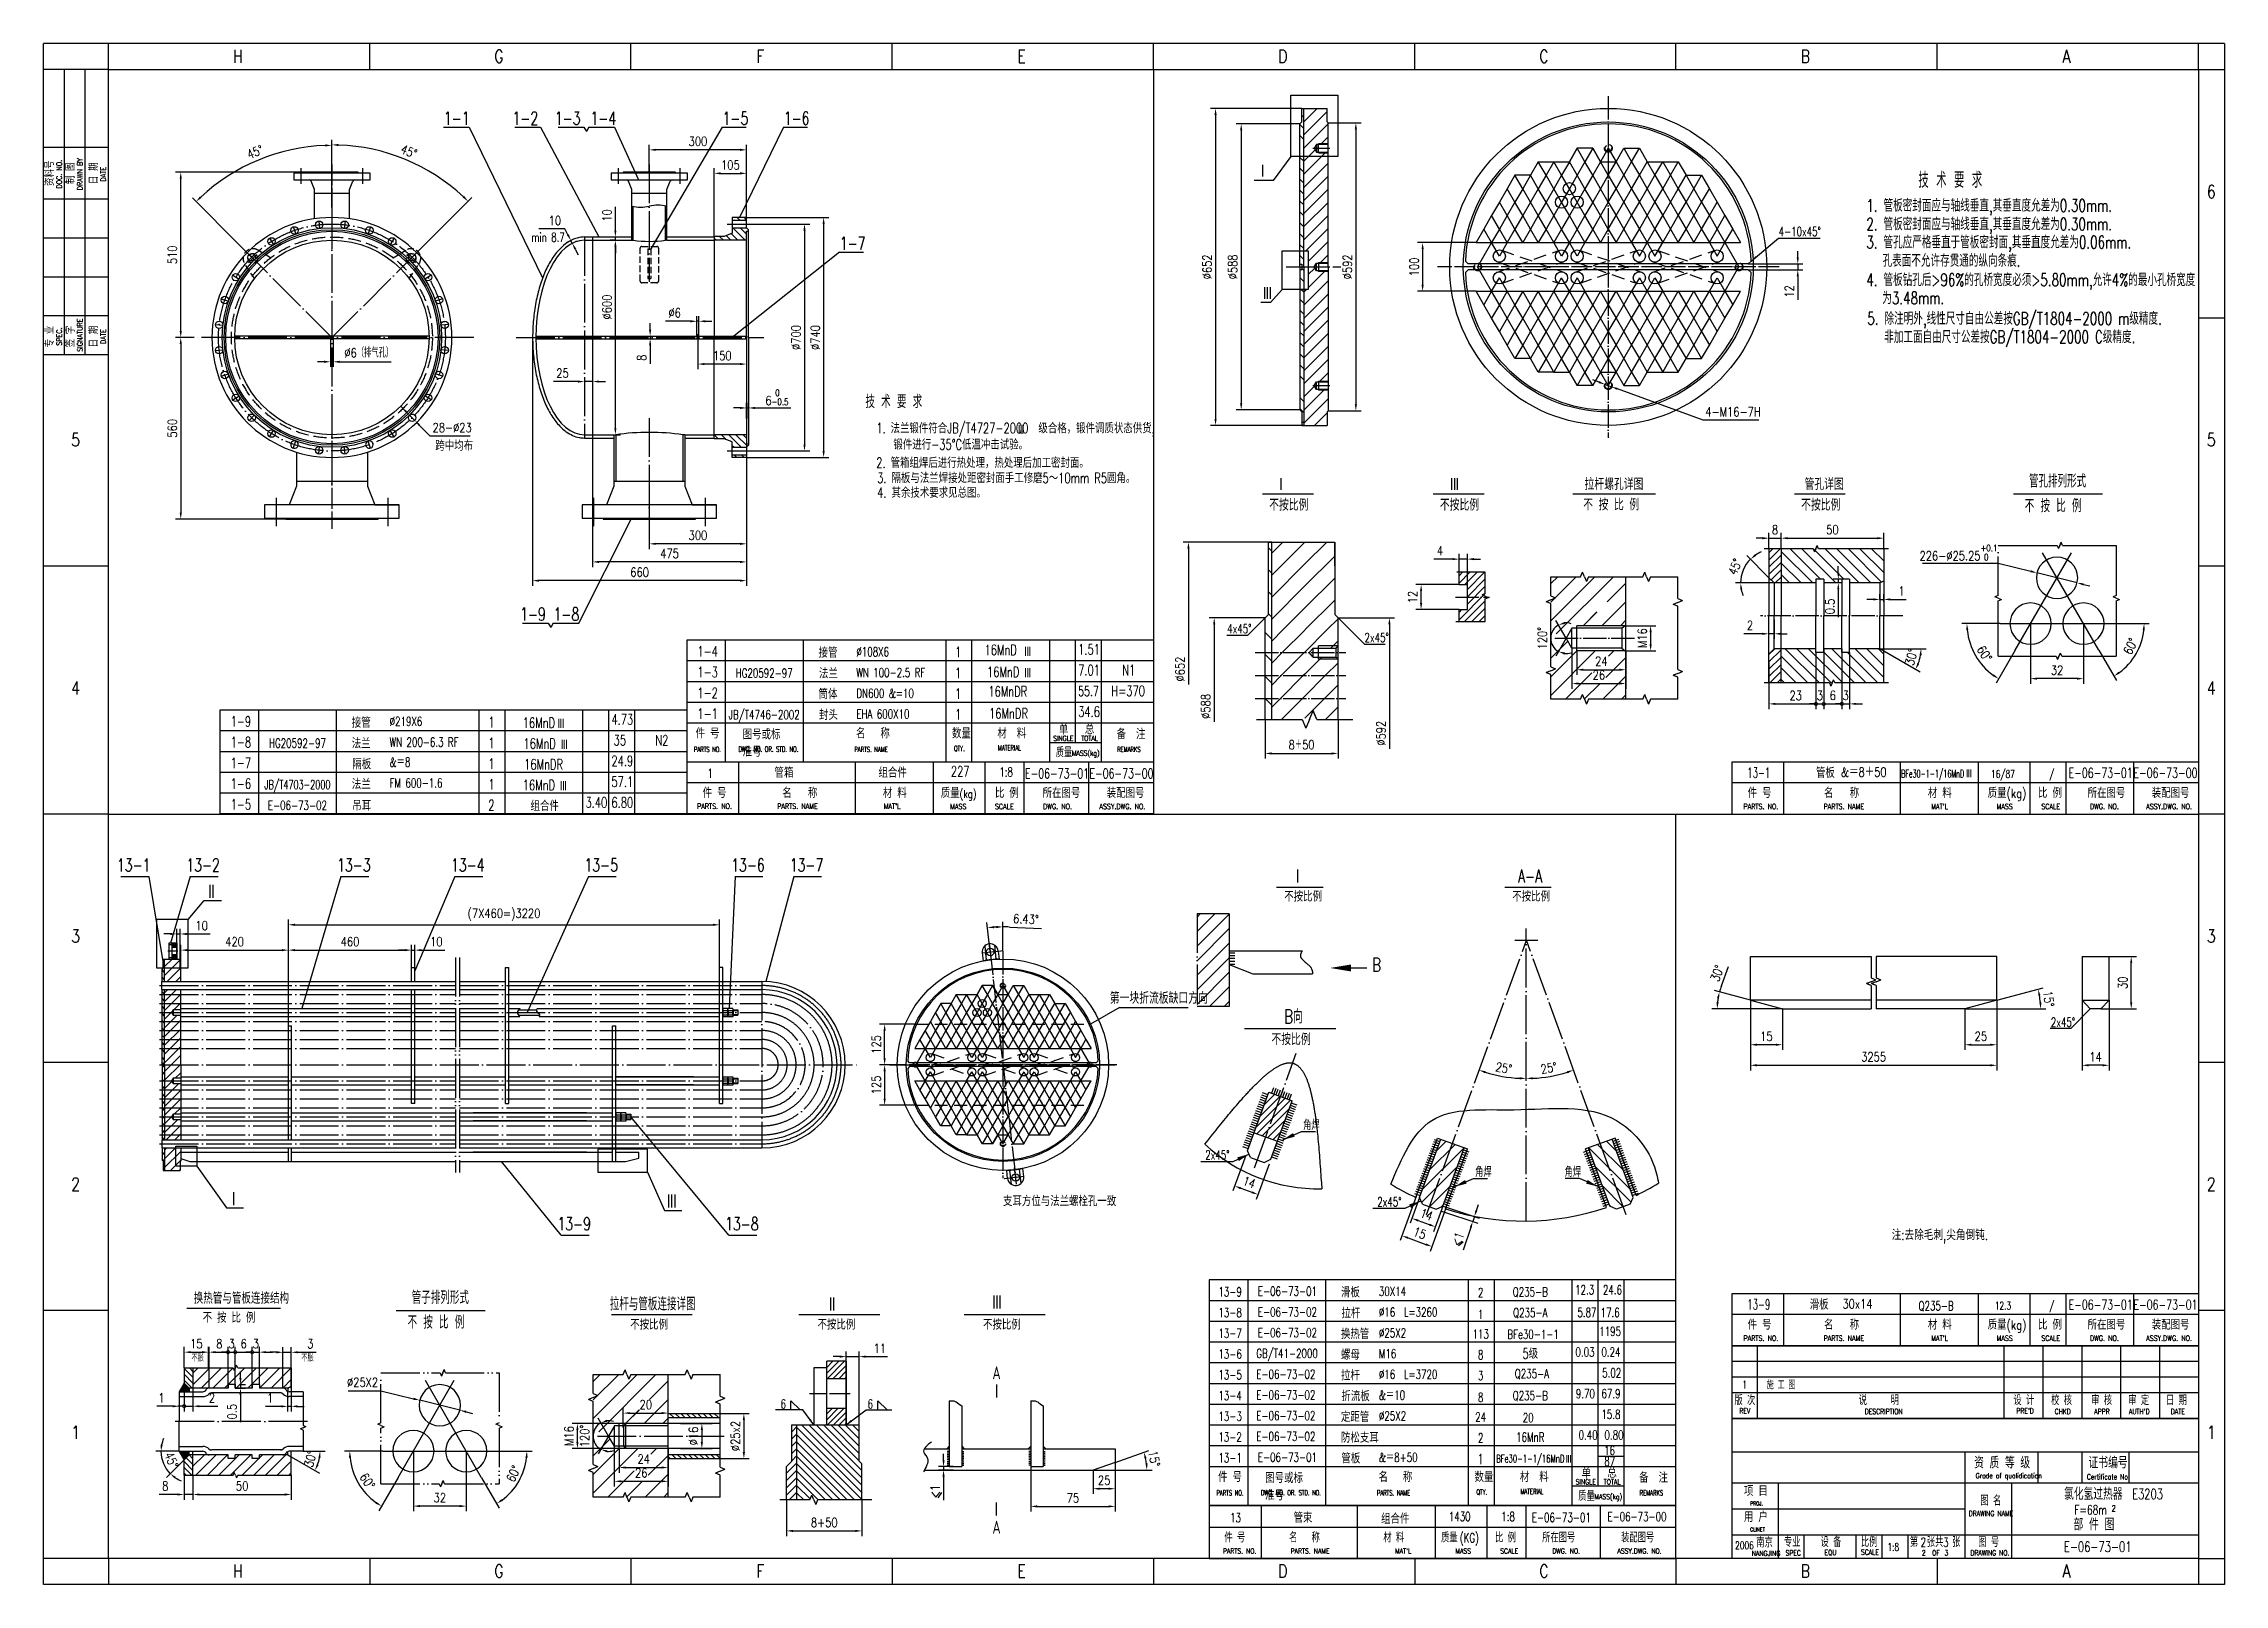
# Model space of a CAD drawing. Header units: millimetres. Extents: x -1044 to 22870, y -8556 to -3804.
# Drawn here: x 7948 to 14676, y -8556 to -3804 of the extents above; entities that cross this region are included whole.
import ezdxf
from ezdxf.enums import TextEntityAlignment as Align

# ---------------------------------------------------------------- set-up
doc = ezdxf.new("R2010")
doc.units = ezdxf.units.MM
doc.header["$LTSCALE"] = 80
for name, pattern in [('1', [0]), ('ACAD_ISO05W100', [34, 24, -3, 0.5, -3, 0.5, -3]), ('CENTER', [2, 1.25, -0.25, 0.25, -0.25]), ('DASHDOT-L', [90, 80, -5, 0, -5]), ('DASHDOT-M', [36, 30, -3, 0, -3]), ('DASHDOT-S', [14, 10, -2, 0, -2]), ('DASHED', [0.75, 0.5, -0.25]), ('DIVIDE-M', [39, 30, -3, 0, -3, 0, -3]), ('DIVIDE-S', [16, 10, -2, 0, -2, 0, -2]), ('HIDDEN-M', [7, 5, -2])]:
    doc.linetypes.add(name, pattern=pattern)
for name, color, linetype in [('3中心线层', 1, 'CENTER'), ('4', 4, 'Continuous'), ('4虚线层', 6, 'DASHED'), ('5剖面线层', 2, 'Continuous'), ('6文字层', 3, 'Continuous'), ('7', 7, 'Continuous'), ('8符号标注层', 31, 'Continuous'), ('CDR_DEFSET', 7, 'Continuous'), ('CDR_DIM', 7, 'Continuous'), ('CDR_DWG1', 4, 'Continuous'), ('CDR_DWG2', 2, 'Continuous'), ('CDR_DWG3', 1, 'DASHDOT-M'), ('CDR_DWG4', 3, 'DIVIDE-M'), ('CDR_TEXT', 7, 'Continuous'), ('中心线层', 1, 'DASHDOT-M'), ('中止线', 3, 'ACAD_ISO05W100'), ('中止线层', 3, 'DIVIDE-M'), ('尺寸线', 7, 'Continuous'), ('尺寸线层', 7, 'Continuous'), ('排图层', 5, 'Continuous'), ('标注线', 7, 'Continuous'), ('虚线', 6, 'HIDDEN-M'), ('轮廓线', 4, 'Continuous'), ('轮廓线层', 4, 'Continuous')]:
    doc.layers.add(name, color=color, linetype=linetype)
doc.styles.add('HZ', font='ROMANS.shx', dxfattribs={"width": 0.7, "height": 3, "bigfont": 'HZ.shx'})
doc.styles.add('PC_TEXTSTYLE', font='isocp.shx', dxfattribs={"width": 0.8, "bigfont": 'hzfs.shx'})
doc.styles.add('ROMANC', font='romanc', dxfattribs={"bigfont": 'hz'})
doc.styles.get("Standard").update_dxf_attribs({"font": 'isocp.shx', "width": 0.707, "bigfont": 'hztxt.shx'})
doc.styles.add('TH_GBDIM', font='romans.shx', dxfattribs={"width": 0.8, "bigfont": 'gbcbig.shx'})
doc.dimstyles.new('STANDARD$7', dxfattribs={"dimscale": 0, "dimtxt": 3, "dimasz": 2.5, "dimexe": 1.25, "dimexo": 0.0625, "dimgap": 1.25, "dimtad": 1, "dimdec": 1, "dimdsep": 46, "dimtxsty": 'Standard', "dimcen": 0, "dimadec": 0, "dimazin": 0, "dimtfac": 2, "dimtmove": 2, "dimatfit": 3, "dimfxl": 0, "dimtolj": 1, "dimarcsym": 0})
doc.dimstyles.new('TH_GBDIM', dxfattribs={"dimscale": 8, "dimtxt": 3.5, "dimasz": 2.5, "dimexe": 2, "dimexo": 0, "dimgap": 1.5, "dimtad": 1, "dimdec": 0, "dimzin": 0, "dimdsep": 46, "dimtxsty": 'TH_GBDIM', "dimcen": 2.5, "dimclrd": 256, "dimclre": 256, "dimclrt": 256, "dimadec": 0, "dimazin": 0, "dimtfac": 0.714286, "dimtdec": 0, "dimtmove": 0, "dimatfit": 3, "dimfxl": 0, "dimtzin": 0, "dimlwd": -1, "dimlwe": -1, "dimarcsym": 0})
pattern_1 = [(45, (8124.52, -1364.357), (-17.96051, 17.96051), [])]

msp = doc.modelspace()

# ---------------------------------------------------------------- texts
at = {"color": 7, "linetype": 'Continuous', "width": 0.7}
for s, height, style, p in [('I', 36, 'ROMANC', (11704.31, -4214.48)), ('III', 36, 'ROMANC', (11710.64, -4591.01)), ('I', 36, 'ROMANC', (11761.36, -5180.82)), ('III', 36, 'ROMANC', (12288.04, -5180.82)), ('拉杆螺孔详图', 36, 'HZ', (12702.48, -5180.82)), ('管孔详图', 36, 'ROMANC', (13381.21, -5180.82)), ('管孔排列形式', 40, 'HZ', (14073.5, -5173.3)), ('不按比例', 36, 'HZ', (11729.53, -5244.75)), ('不按比例', 36, 'HZ', (12256.2, -5244.75)), ('不 按 比 例', 36, 'HZ', (12698.33, -5243.99)), ('不按比例', 36, 'HZ', (13370.63, -5244.75)), ('不 按 比 例', 40, 'HZ', (14060.55, -5249.57)), ('第一块折流板缺口方向', 36, 'HZ', (11237.88, -6765.77)), ('不按比例', 36, 'HZ', (11736.47, -6893.25)), ('换热管与管板连接结构', 35, 'HZ', (8411.69, -7690.75)), ('管子排列形式', 40, 'HZ', (9084.16, -7691.43)), ('不 按 比 例', 32, 'HZ', (8439.27, -7749.28)), ('不 按 比 例', 40, 'HZ', (9071.22, -7767.7))]:
    msp.add_text(s, height=height, dxfattribs=dict(at, style=style)).set_placement(p)
at = {"color": 2, "linetype": '1', "style": 'ROMANC'}
msp.add_text('I', height=40, dxfattribs=at).set_placement((11810.56, -6391.88))
at = {"color": 2, "linetype": '1', "style": 'HZ', "width": 0.7}
msp.add_text('A-A', height=40, dxfattribs=at).set_placement((12497.05, -6391.88))
at = {"color": 7, "linetype": '1', "width": 0.7}
for s, height, style, p in [('不按比例', 32, 'HZ', (11776.04, -6450.31)), ('不按比例', 32, 'HZ', (12479.64, -6450.31)), ('拉杆与管板连接详图', 40, 'ROMANC', (9695.29, -7711.35)), ('III', 40, 'ROMANC', (10874.95, -7705.07)), ('不按比例', 32, 'HZ', (9758.2, -7770.71)), ('不按比例', 32, 'HZ', (10336.18, -7770.71)), ('II', 40, 'ROMANC', (10371.23, -7711.35)), ('不按比例', 32, 'HZ', (10846.71, -7770.71))]:
    msp.add_text(s, height=height, dxfattribs=dict(at, style=style)).set_placement(p)
at = {"layer": '6文字层', "ltscale": 0.001, "char_height": 39.59, "style": 'PC_TEXTSTYLE'}
for insert, attachment_point in [((10888.45, -7923.73), 8), ((10888.45, -8360.09), 2)]:
    msp.add_mtext('A', dxfattribs=dict(at, insert=insert, attachment_point=attachment_point))
at = {"layer": '7'}
for s, height, style, width, p in [('&＝8＋50', 28, 'HZ', 0.8, (13563.93, -6065.14)), ('BFe30-1-1/16MnD ', 24, 'HZ', 0.6, (13781.48, -6067.89)), ('III', 24, 'ROMANC', 0.7, (13888.34, -6066.99)), ('16/87', 24, 'HZ', 0.7, (13993.45, -6068.79)), ('/', 24, 'HZ', 0.7, (14144.24, -6068.79)), ('30x14', 28, 'HZ', 0.8, (13544.66, -7705.14)), ('12.3', 24, 'HZ', 0.7, (13993.45, -7708.79)), ('/', 24, 'HZ', 0.7, (14144.24, -7708.79))]:
    msp.add_text(s, height=height, dxfattribs=dict(at, style=style, width=width)).set_placement(p, align=Align.CENTER)
at = {"layer": '7', "style": 'HZ', "width": 0.8}
for s, height, p in [('件 号', 28, (9981.73, -6130.31)), ('名   称', 28, (10227.28, -6130.31)), ('材 料', 28, (10537.74, -6130.31)), ('质量', 28, (10716.45, -6130.31)), ('(kg)', 24, (10774.33, -6130.31)), ('比 例', 28, (10883.34, -6130.31)), ('所在图号', 28, (11030.4, -6130.31)), ('装配图号', 28, (11228.27, -6130.31)), ('件 号', 28, (13205.73, -6130.32)), ('名   称', 28, (13441.24, -6130.32)), ('材 料', 28, (13761.74, -6130.32)), ('质量(kg)', 28, (13946.13, -6130.32)), ('比 例', 28, (14101.7, -6130.32)), ('所在图号', 28, (14254.4, -6130.32)), ('装配图号', 28, (14452.27, -6130.32)), ('PARTS. NO.', 16, (13192.95, -6165.15)), ('PARTS. NAME', 16, (13440.08, -6165.15)), ("MAT'L", 16, (13772.01, -6165.15)), ('MASS', 16, (13973.68, -6165.15)), ('SCALE', 16, (14111.97, -6165.15)), ('DWG. NO.', 16, (14261.79, -6165.15)), ('ASSY.DWG. NO.', 16, (14435.17, -6165.15)), ('质量(kg)', 28, (13946.13, -7770.32)), ('PARTS. NO.', 16, (13192.95, -7805.15)), ('件 号', 28, (13205.73, -7770.32)), ('名   称', 28, (13441.24, -7770.32)), ('PARTS. NAME', 16, (13440.08, -7805.15)), ('材 料', 28, (13761.74, -7770.32)), ("MAT'L", 16, (13772.01, -7805.15)), ('MASS', 16, (13973.68, -7805.15)), ('比 例', 28, (14101.7, -7770.32)), ('SCALE', 16, (14111.97, -7805.15)), ('所在图号', 28, (14254.4, -7770.32)), ('DWG. NO.', 16, (14261.79, -7805.15)), ('ASSY.DWG. NO.', 16, (14435.17, -7805.15)), ('装配图号', 28, (14452.27, -7770.32))]:
    msp.add_text(s, height=height, dxfattribs=at).set_placement(p)
at = {"layer": 'CDR_DIM', "style": 'HZ', "width": 0.7}
for s, height, p in [('           技 术 要 求', 48, (13456.89, -4249.01)), ('4-10x45%%d', 28, (13301.31, -4397.81)), ('           技 术 要 求', 40, (10254.18, -4928.29)), ('4x45%%d', 28, (11599.84, -5622.62)), ('2x45%%d', 28, (12023.79, -5650.08)), ('2x45%%d', 28, (14141.11, -6836.35))]:
    msp.add_text(s, height=height, dxfattribs=at).set_placement(p)
at = {"layer": 'CDR_DWG1', "lineweight": 0, "style": 'HZ', "width": 0.7}
for s, p in [('1-1', (9183.35, -4054.25)), ('1-2', (9395.12, -4054.25)), ('1-3', (9525.73, -4054.25)), ('1-4', (9635.59, -4054.25)), ('1-5', (10043.15, -4054.25)), ('1-6', (10232.05, -4054.25)), ('1-7', (10404.7, -4440.21)), ('1-9', (9418.41, -5583.87)), ('1-8', (9521.87, -5583.87)), ('13-1', (8174.76, -6357.64)), ('13-2', (8388.82, -6357.64)), ('13-3', (8853.98, -6357.64)), ('13-4', (9205.41, -6357.64)), ('13-5', (9617.28, -6357.64)), ('13-6', (10069.9, -6357.64)), ('13-7', (10250.84, -6357.64)), ('13-9', (9533.86, -7464.22)), ('13-8', (10051.07, -7464.22))]:
    msp.add_text(s, height=40, dxfattribs=at).set_placement(p)
at = {"layer": 'CDR_DWG2', "style": 'ROMANC', "width": 0.7}
for s, height, p in [('III', 28, (10984.57, -5692.28)), ('III', 28, (10984.57, -5758.04)), ('III', 28, (9544.57, -5915.03)), ('III', 28, (9554.59, -5979.03)), ('III', 28, (9552.36, -6107.03)), ('II', 40, (8465.94, -6438.39)), ('I', 40, (8533.91, -7386.42)), ('III', 40, (9886.11, -7393.85)), ('III', 22.4, (12653.47, -8180.58))]:
    msp.add_text(s, height=height, dxfattribs=at).set_placement(p, align=Align.CENTER)
at = {"layer": 'CDR_DWG2', "style": 'HZ', "width": 0.7}
for s, height, p in [('B', 42.67, (12047.42, -6666.54)), ('B向', 42.667, (11775.99, -6826.24))]:
    msp.add_text(s, height=height, dxfattribs=at).set_placement(p)
at = {"layer": 'CDR_DWG4', "style": 'HZ', "width": 0.8}
for s, p in [('PARTS. NO.', (9964.76, -6164.31)), ('PARTS. NAME', (10211.89, -6164.31)), ("MAT'L", (10540.41, -6164.2)), ('MASS', (10745.35, -6165.15)), ('SCALE', (10883.59, -6165.15)), ('DWG. NO.', (11032.14, -6165.15)), ('ASSY.DWG. NO.', (11205.95, -6165.15))]:
    msp.add_text(s, height=16, dxfattribs=at).set_placement(p)
at = {"layer": 'CDR_TEXT', "style": 'HZ'}
for s, height, width, p in [('1. 管板密封面应与轴线垂直,其垂直度允差为0.30mm.', 38.4, 0.7, (13571.89, -4322.6)), ('2. 管板密封面应与轴线垂直,其垂直度允差为0.30mm.', 38.4, 0.7, (13571.89, -4379.91)), ('3. 管孔应严格垂直于管板密封面,其垂直度允差为0.06mm.', 38.4, 0.7, (13571.89, -4435.8)), ('孔表面不允许存贯通的纵向条痕.', 38.4, 0.7, (13621.98, -4492.69)), ('4. 管板钻孔后>96%的孔桥宽度必须>5.80mm,允许4%的最小孔桥宽度', 38.4, 0.7, (13571.89, -4551.95)), ('   为3.48mm.', 38.4, 0.7, (13561.11, -4608.08)), ('5. 除注明外,线性尺寸自由公差按GB/T1804-2000 m级精度.', 38.4, 0.7, (13574.96, -4671.18)), ('非加工面自由尺寸公差按GB/T1804-2000 C级精度.', 38.4, 0.7, (13627.08, -4727.95)), ('1. 法兰锻件符合JB/T4727-2000  级合格，锻件调质状态供货,', 32, 0.7, (10517.32, -5006.09)), ('跨中均布', 32, 0.7, (9156.92, -5060.01)), ('锻件进行-35%%dC低温冲击试验。', 32, 0.7, (10570.32, -5056.6)), ('2. 管箱组焊后进行热处理，热处理后加工密封面。', 32, 0.7, (10517.32, -5112.83)), ('3. 隔板与法兰焊接处距密封面手工修磨5～10mm R5圆角。', 32, 0.7, (10520.2, -5159.75)), ('4. 其余技术要求见总图。', 32, 0.7, (10520.2, -5205.01)), ('接管', 32, 0.8, (10339.05, -5698.21)), ('%%C108X6', 28, 0.7, (10455.97, -5694)), ('法兰', 32, 0.8, (10340.4, -5762.21)), ('WN 100-2.5 RF', 28, 0.7, (10455.97, -5758)), ('筒体', 32, 0.8, (10339.05, -5826.21)), ('DN600 &=10', 28, 0.7, (10455.97, -5822)), ('接管', 32, 0.8, (8899.05, -5914.21)), ('%%C219X6', 28, 0.7, (9015.97, -5908.65)), ('封头', 32, 0.8, (10340.4, -5890.21)), ('EHA 600X10', 28, 0.7, (10455.97, -5886)), ('法兰', 32, 0.7, (8899.05, -5978.21)), ('WN 200-6.3 RF', 28, 0.7, (9015.97, -5972.65)), ('隔板', 32, 0.8, (8900.4, -6042.21)), ('&＝8', 28, 0.7, (9015.97, -6034.37)), ('1', 28, 0.7, (9996.47, -6069)), ('法兰', 32, 0.8, (8899.05, -6103.93)), ('FM 600-1.6', 28, 0.7, (9015.97, -6098.37)), ('吊耳', 32, 0.8, (8900.4, -6170.21)), ('滑板', 32, 0.7, (11951.05, -7671.4)), ('30X14', 28, 0.7, (12067.97, -7666.61)), ('拉杆', 32, 0.7, (11952.4, -7735.4)), ('%%C16  L=3260', 28, 0.7, (12067.97, -7730.61)), ('换热管', 32, 0.7, (11951.05, -7799.4)), ('%%C25X2', 28, 0.7, (12067.97, -7794.61)), ('螺母', 32, 0.7, (11951.05, -7863.4)), ('M16', 28, 0.7, (12067.97, -7858.61)), ('拉杆', 32, 0.7, (11951.05, -7927.4)), ('%%C16  L=3720', 28, 0.7, (12067.97, -7922.61)), ('折流板', 32, 0.7, (11952.4, -7991.4)), ('&＝10', 28, 0.7, (12067.97, -7986.61)), ('定距管', 32, 0.7, (11951.05, -8055.4)), ('%%C25X2', 28, 0.7, (12067.97, -8050.61)), ('防松支耳', 32, 0.7, (11951.05, -8119.4)), ('管板', 32, 0.7, (11952.4, -8183.4)), ('&＝8+50', 28, 0.7, (12067.97, -8178.61))]:
    msp.add_text(s, height=height, dxfattribs=dict(at, width=width)).set_placement(p)
for s, height, width, p in [('1-4', 32, 0.7, (9997.03, -5694.71)), ('1', 32, 0.7, (10770.05, -5697.06)), ('16MnD', 32, 0.7, (10901.32, -5690.08)), ('1-3', 32, 0.7, (9997.03, -5758.71)), ('HG20592-97', 28, 0.7, (10171.59, -5759.75)), ('1', 32, 0.7, (10770.05, -5761.06)), ('16MnD ', 32, 0.7, (10916.62, -5758.04)), ('16MnDR', 32, 0.7, (10923.16, -5818.08)), ('1-2', 32, 0.7, (9997.03, -5822.71)), ('1', 32, 0.7, (10770.05, -5825.06)), ('1-9', 32, 0.7, (8557.03, -5910.71)), ('1', 32, 0.7, (9330.05, -5913.06)), ('16MnD', 32, 0.7, (9476.62, -5915.03)), ('1-1', 32, 0.7, (9997.03, -5886.71)), ('1', 32, 0.7, (10770.05, -5889.06)), ('16MnDR', 32, 0.7, (10925.37, -5886.04)), ('1-8', 32, 0.7, (8557.03, -5974.71)), ('HG20592-97', 28, 0.7, (8731.59, -5975.75)), ('1', 32, 0.7, (9330.05, -5977.06)), ('16MnD ', 32, 0.7, (9486.64, -5979.03)), ('1-7', 32, 0.7, (8557.03, -6038.71)), ('1', 32, 0.7, (9330.05, -6041.06)), ('16MnDR', 32, 0.7, (9491.09, -6043.03)), ('1-6', 32, 0.7, (8557.03, -6102.71)), ('JB/T4703-2000', 28, 0.65, (8731.59, -6103.75)), ('1', 32, 0.7, (9330.05, -6105.06)), ('16MnD ', 32, 0.7, (9484.41, -6107.03)), ('1-5', 32, 0.7, (8557.03, -6166.71)), ('E-06-73-02', 28, 0.7, (8731.59, -6167.75)), ('2', 32, 0.7, (9330.05, -6169.06)), ('组合件', 32, 0.7, (9494.43, -6171.03)), ('2', 28, 0.7, (12382.05, -7670.25)), ('Q235-B', 28, 0.7, (12535.16, -7668.27)), ('1', 28, 0.7, (12382.05, -7737.47)), ('Q235-A', 28, 0.7, (12535.16, -7732.27)), ('Q235-B', 28, 0.7, (13787.16, -7711.08)), ('113', 28, 0.7, (12382.05, -7798.25)), ('BFe30-1-1', 28, 0.7, (12543.67, -7798.97)), ('8', 28, 0.7, (12382.05, -7862.25)), ('5级', 32, 0.7, (12535.16, -7860.27)), ('3', 28, 0.7, (12382.05, -7926.25)), ('Q235-A', 28, 0.7, (12540.17, -7920.48)), ('8', 28, 0.7, (12382.05, -7993.47)), ('Q235-B', 28, 0.7, (12535.16, -7988.27)), ('24', 28, 0.7, (12382.05, -8054.25)), ('20', 28, 0.7, (12528.62, -8056.23)), ('2', 28, 0.7, (12382.05, -8118.25)), ('16MnR', 28, 0.7, (12535.16, -8116.27)), ('1', 32, 0.7, (12382.05, -8185.47)), ('BFe30-1-1/16MnD', 24, 0.65, (12535.16, -8180.27))]:
    msp.add_text(s, height=height, dxfattribs=dict(at, width=width)).set_placement(p, align=Align.CENTER)
at = {"layer": '中止线', "style": 'HZ', "width": 0.7}
msp.add_text('注:去除毛刺,尖角倒钝.', height=32.6667, dxfattribs=at).set_placement((13650.16, -7494.51))
at = {"layer": '尺寸线', "lineweight": 0, "style": 'HZ', "width": 0.7}
for s, height, p in [('min 8.7', 28, (9453.14, -4415.36)), ('支耳方位与法兰螺栓孔一致', 32, (10908.37, -7389.83))]:
    msp.add_text(s, height=height, dxfattribs=at).set_placement(p)
at = {"layer": '尺寸线层', "color": 0, "style": 'HZ', "width": 0.7}
for s, p in [('角焊', (11834.22, -7154.53)), ('2x45%%d', (11532.38, -7245.75)), ('角焊', (12364.88, -7299.18)), ('角焊', (12640.92, -7299.18)), ('2x45%%d', (12063.04, -7390.4))]:
    msp.add_text(s, height=28, dxfattribs=at).set_placement(p)
at = {"layer": '尺寸线层', "ltscale": 0.001, "style": 'HZ', "width": 0.7}
for s, height, p in [('不胀', 20.8, (8404.6, -7868.66)), ('不胀', 20.8, (8743.69, -7868.66)), ('6', 28, (10222.26, -8013.79)), ('6', 28, (10490.67, -8013.79))]:
    msp.add_text(s, height=height, dxfattribs=at).set_placement(p)
at = {"layer": '标注线', "color": 2, "style": 'ROMANC', "width": 0.6}
msp.add_text('III', height=28, dxfattribs=at).set_placement((10963.88, -5007.73), align=Align.CENTER)
at = {"layer": '标注线', "style": 'HZ'}
for s, height, width, p in [('1.51', 32, 0.7, (11140.26, -5688.7)), ('7.01', 32, 0.7, (11140.26, -5752.7)), ('H=370', 32, 0.7, (11242.57, -5816.7)), ('N1', 32, 0.7, (11275.95, -5752.7)), ('55.7', 30.4, 0.7, (11140.26, -5816.7)), ('34.6', 32, 0.7, (11140.26, -5880.7)), ('4.73', 32, 0.7, (9700.26, -5904.7)), ('35', 32, 0.7, (9707.09, -5968.7)), ('N2', 32, 0.7, (9835.95, -5968.7)), ('PARTS NO.', 16, 0.6, (9954.8, -5989.02)), ('DWG. NO. OR. STD. NO.', 16, 0.6, (10092.04, -5988.35)), ('PARTS. NAME', 16, 0.6, (10449.87, -5989.02)), ('QTY.', 16, 0.6, (10756.92, -5986.24)), ('MATERIAL', 16, 0.6, (10892.81, -5984.47)), ('REMARKS', 16, 0.6, (11260.58, -5989.02)), ('24.9', 32, 0.7, (9700.26, -6032.7)), ('管箱', 32, 0.7, (10203.41, -6068.27)), ('组合件', 32, 0.7, (10524.19, -6068.27)), ('227', 32, 0.7, (10747.68, -6064.7)), ('1:8', 28, 0.7, (10897.07, -6064.7)), ('57.1', 32, 0.7, (9700.26, -6096.7)), ('3.40', 32, 0.7, (9620.26, -6160.7)), ('6.80', 32, 0.7, (9700.26, -6160.7)), ('E-06-73-01', 28, 0.7, (11694.68, -7666.08)), ('12.3', 28, 0.7, (12673.37, -7661.9)), ('24.6', 28, 0.7, (12759.33, -7661.9)), ('E-06-73-02', 28, 0.7, (11694.68, -7730.08)), ('5.87', 28, 0.7, (12680.52, -7731.7)), ('17.6', 28, 0.7, (12752.18, -7731.86)), ('E-06-73-02', 28, 0.7, (11694.68, -7794.08)), ('1195', 28, 0.7, (12747.96, -7789.9)), ('GB/T41-2000', 28, 0.7, (11689.75, -7858.08)), ('0.03', 28, 0.7, (12674.56, -7853.9)), ('0.24', 28, 0.7, (12754.56, -7853.9)), ('E-06-73-02', 28, 0.7, (11689.75, -7922.08)), ('5.02', 28, 0.7, (12756.95, -7917.9)), ('E-06-73-02', 28, 0.7, (11689.75, -7986.08)), ('9.70', 28, 0.7, (12675.75, -7981.9)), ('67.9', 28, 0.7, (12754.56, -7981.9)), ('E-06-73-02', 28, 0.7, (11689.75, -8050.08)), ('15.8', 28, 0.7, (12754.51, -8045.9)), ('E-06-73-02', 28, 0.7, (11689.75, -8114.08)), ('0.40', 28, 0.7, (12684.1, -8109.9)), ('0.80', 28, 0.7, (12764.1, -8109.9)), ('16', 28, 0.7, (12762.96, -8157.24)), ('E-06-73-01', 28, 0.7, (11694.68, -8178.08)), ('87', 28, 0.7, (12763.33, -8190.57)), ('PARTS NO.', 16, 0.6, (11566.8, -8282.22)), ('DWG. NO. OR. STD. NO.', 16, 0.6, (11704.04, -8281.54)), ('PARTS. NAME', 16, 0.6, (12061.87, -8282.22)), ('QTY.', 16, 0.6, (12368.92, -8279.44)), ('MATERIAL', 16, 0.6, (12504.81, -8277.67)), ('REMARKS', 16, 0.6, (12872.58, -8282.22)), ('管束', 32, 0.7, (11804.74, -8366.34)), ('组合件', 32, 0.7, (12074.82, -8369.45)), ('1430', 28, 0.7, (12283.78, -8361.03)), ('1:8', 28, 0.7, (12445.7, -8361.03)), ('E-06-73-01', 28, 0.7, (12539.65, -8364.08)), ('F=68m', 29.333, 0.7, (14213.69, -8340.99)), ('件 号', 28, 0.7, (11591.27, -8426.63)), ('名   称', 28, 0.7, (11791.07, -8426.63)), ('材 料', 28, 0.7, (12081.77, -8426.63)), ('质量', 28, 0.7, (12259.94, -8426.63)), ('(KG)', 28, 0.7, (12317.82, -8426.63)), ('比 例', 28, 0.7, (12426.35, -8426.63)), ('所在图号', 28, 0.7, (12571.75, -8426.63)), ('装配图号', 28, 0.7, (12815.31, -8426.63)), ('部 件 图', 37.333, 0.7, (14211.02, -8390.01)), ('PARTS. NO.', 16, 0.7, (11586.9, -8461.46)), ('PARTS. NAME', 16, 0.7, (11795.63, -8461.46)), ("MAT'L", 16, 0.7, (12117.98, -8461.46)), ('MASS', 16, 0.7, (12304.07, -8461.46)), ('SCALE', 16, 0.7, (12442.33, -8461.46)), ('DWG. NO.', 16, 0.7, (12602.97, -8461.46)), ('ASSY.DWG. NO.', 16, 0.7, (12803.99, -8461.46))]:
    msp.add_text(s, height=height, dxfattribs=dict(at, width=width)).set_placement(p)
for s, height, width, p in [('JB/T4746-2002', 28, 0.7, (10171.59, -5887.75)), ('E-06-73-01', 30.4, 0.7, (11075.04, -6070.49)), ('E-06-73-00', 30.4, 0.7, (11273.67, -6070.49)), ('13-1', 32, 0.6, (13240.28, -6068.79)), ('管板', 32, 0.7, (13445.39, -6068.79)), ('E-06-73-01', 30.4, 0.7, (14294.64, -6068.79)), ('E-06-73-00', 30.4, 0.7, (14494.64, -6068.79)), ('13-9', 28, 0.7, (11609.03, -7667.91)), ('13-8', 28, 0.7, (11609.03, -7731.91)), ('13-9', 32, 0.6, (13240.28, -7708.79)), ('滑板', 32, 0.7, (13426.12, -7708.79)), ('E-06-73-01', 30.4, 0.7, (14294.64, -7708.79)), ('E-06-73-01', 30.4, 0.7, (14494.64, -7708.79)), ('13-7', 28, 0.7, (11609.03, -7795.91)), ('13-6', 28, 0.7, (11609.03, -7859.91)), ('13-5', 28, 0.7, (11609.03, -7923.91)), ('13-4', 28, 0.7, (11609.03, -7987.91)), ('13-3', 28, 0.7, (11609.03, -8051.91)), ('13-2', 28, 0.7, (11609.03, -8115.91)), ('13-1', 28, 0.7, (11609.03, -8179.91)), ('氯化氢过热器', 37.333, 0.7, (14272.16, -8295.77)), ('E3203', 32, 0.7, (14439.43, -8293.67)), ('13', 28, 0.7, (11625.7, -8364.87)), ('E-06-73-00', 28, 0.7, (12864.24, -8361.22)), ('2', 18.67, 0.7, (14335.08, -8331.27))]:
    msp.add_text(s, height=height, dxfattribs=dict(at, width=width)).set_placement(p, align=Align.CENTER)
at = {"layer": '标注线', "linetype": 'Continuous', "style": 'HZ', "width": 0.7}
for s, height, p in [('1', 24, (13189.41, -7952.06)), ('施 工 图', 24, (13264.45, -7953.99)), ('版 次', 28, (13165.03, -8003.09)), ('说     明', 28, (13548.54, -8003.09)), ('设 计', 28, (14025.64, -8003.09)), ('校 核', 28, (14141.89, -8003.09)), ('审 核', 28, (14265.64, -8003.09)), ('审 定', 28, (14380.02, -8003.09)), ('日 期', 28, (14496.27, -8003.09)), ('REV', 16, (13179.95, -8029.18)), ('DESCRIPTION', 16, (13567.07, -8031.02)), ("PRE'D", 16, (14034.8, -8029.15)), ('CHKD', 16, (14152.93, -8031.02)), ('APPR', 16, (14274.87, -8031.02)), ("AUTH'D", 16, (14381.79, -8031.02)), ('DATE', 16, (14511.19, -8031.02)), ('资 质 等 级', 36, (13904.35, -8198.69)), ('证书编号', 36, (14257.12, -8198.69)), ('项 目', 32, (13194.19, -8283.91)), ('Grade of qualidication', 16, (13909.21, -8229.05)), ('Certificate No', 16, (14252.26, -8232.51)), ('用 户', 32, (13194.19, -8363.91)), ('PROJ.', 12, (13213.34, -8312.79)), ('DRAWING NAME', 16, (13887.76, -8345.45)), ('图 名', 28, (13923.62, -8312.89)), ('CLINET', 12, (13213.34, -8392.79)), ('专业', 28, (13317.79, -8440.59)), ('设 备', 28, (13430.51, -8440.59)), ('比例', 28, (13555, -8440.59)), ('第  张共  张', 28, (13706.18, -8440.59)), ('2006', 24, (13166.9, -8448.12)), ('NANGJING', 16, (13218.24, -8468.68)), ('南京', 28, (13232.35, -8441.78)), ('SPEC', 16, (13322.33, -8467.15)), ('EQU', 16, (13442.74, -8466.04)), ('SCALE', 16, (13555.29, -8464.94)), ('1:8', 24, (13636.95, -8452.82)), ('2', 28, (13739.22, -8440.59)), ('2', 16, (13743.02, -8467)), ('OF', 16, (13774.74, -8467.15)), ('3', 28, (13808.59, -8440.59)), ('3', 16, (13812.85, -8467)), ('DRAWING NO.', 16, (13893.04, -8467.15)), ('图 号', 28, (13917.01, -8440.59)), ('E-06-73-01', 32, (14181.52, -8456.43))]:
    msp.add_text(s, height=height, dxfattribs=at).set_placement(p)
at = {"layer": '标注线', "attachment_point": 1, "style": 'HZ'}
for s, insert, char_height, width in [('件 号', (9960.02, -5915.35), 32, 120), ('图号或标准号', (10105.19, -5918.43), 32, 142.2641), ('名   称', (10454.91, -5915.35), 32, 142.2641), ('数量', (10750.96, -5915.35), 32, 142.2641), ('材  料', (10890.95, -5915.35), 32, 142.2641), ('单', (11081.18, -5903.69), 32, 142.2641), ('总', (11160.96, -5902.56), 32, 142.2641), ('备  注', (11258.84, -5917.49), 32, 142.2641), ('SINGLE', (11063.05, -5938.95), 16, 294.7792), ('质量', (11071.02, -5977.16), 28, 120), ('MASS(kg)', (11120.9, -5984.63), 16, 294.7792), ('TOTAL', (11149.52, -5938.95), 16, 294.7792), ('件 号', (11572.02, -8208.55), 32, 120), ('名   称', (12066.91, -8208.55), 32, 142.2641), ('数量', (12362.96, -8208.55), 32, 142.2641), ('材  料', (12502.95, -8208.55), 32, 142.2641), ('单', (12693.18, -8196.89), 32, 142.2641), ('总', (12772.96, -8195.76), 32, 142.2641), ('备  注', (12870.84, -8210.69), 32, 142.2641), ('图号或标准号', (11717.19, -8211.62), 32, 142.2641), ('SINGLE', (12675.05, -8232.14), 16, 294.7792), ('质量', (12683.02, -8270.36), 28, 120), ('MASS(kg)', (12732.9, -8277.83), 16, 294.7792), ('TOTAL', (12761.52, -8232.14), 16, 294.7792)]:
    msp.add_mtext(s, dxfattribs=dict(at, insert=insert, char_height=char_height, width=width))

# ---------------------------------------------------------------- blocks, each defined once
blk = doc.blocks.new('A$C1B375470')
for p, q in [((7578, 10692), (0, 10692)), ((0, 0), (0, 10692)), ((15138, 10692), (18, 10692)), ((15138, 10692), (15138, 5346)), ((450, 10512), (0, 10512)), ((450, 10512), (0, 10512)), ((450, 10512), (0, 10512)), ((144, 8532), (144, 10512)), ((288, 8532), (288, 10512)), ((450, 9972), (0, 9972)), ((450, 9612), (0, 9612)), ((450, 9342), (0, 9342)), ((450, 9072), (0, 9072)), ((450, 8802), (0, 8802)), ((450, 8532), (0, 8532)), ((0, 0), (0, 5346)), ((0, 0), (0, 5346)), ((0, 0), (0, 5346)), ((15138, 5346), (15138, 0)), ((7578, 0), (0, 0)), ((7578, 0), (18, 0)), ((7578, 0), (18, 0)), ((7578, 0), (18, 0)), ((15138, 0), (7578, 0))]:
    blk.add_line(p, q)
at = {"layer": 'CDR_DWG1', "color": 4}
for p, q in [((450, 10512), (14958, 10512)), ((450, 180), (450, 10512)), ((14958, 10512), (14958, 180)), ((14958, 180), (450, 180))]:
    blk.add_line(p, q, dxfattribs=at)
at = {"layer": 'CDR_DWG4', "linetype": 'Continuous'}
for p, q in [((450, 10512), (450, 10692)), ((2264, 10512), (2264, 10692)), ((4077, 10512), (4077, 10692)), ((5891, 10512), (5891, 10692)), ((7704, 10512), (7704, 10692)), ((9518, 10512), (9518, 10692)), ((11331, 10512), (11331, 10692)), ((13145, 10512), (13145, 10692)), ((14958, 10512), (14958, 10692)), ((14958, 10512), (15138, 10512)), ((14958, 8790), (15138, 8790)), ((0, 7068), (450, 7068)), ((14958, 7068), (15138, 7068)), ((0, 5346), (450, 5346)), ((14958, 5346), (15138, 5346)), ((0, 3624), (450, 3624)), ((14958, 3624), (15138, 3624)), ((0, 1902), (450, 1902)), ((14958, 1902), (15138, 1902)), ((450, 180), (0, 180)), ((450, 180), (450, 0)), ((2264, 180), (2264, 0)), ((4077, 180), (4077, 0)), ((5891, 180), (5891, 0)), ((7704, 180), (7704, 0)), ((9518, 180), (9518, 0)), ((11331, 180), (11331, 0)), ((13145, 180), (13145, 0)), ((14958, 180), (15138, 180)), ((14958, 180), (14958, 0))]:
    blk.add_line(p, q, dxfattribs=at)
at = {"layer": 'CDR_TEXT', "style": 'HZ', "width": 0.8}
for s, p in [('H', (1348, 10559)), ('G', (3161, 10559)), ('F', (4975, 10559)), ('E', (6788, 10559)), ('D', (8602, 10559)), ('C', (10415, 10559)), ('B', (12229, 10559)), ('A', (14042, 10559)), ('6', (15047, 9620)), ('5', (222, 7898)), ('5', (15047, 7898)), ('4', (222, 6176)), ('4', (15047, 6176)), ('3', (222, 4454)), ('3', (15047, 4454)), ('2', (222, 2732)), ('2', (15047, 2732)), ('1', (222, 1010)), ('1', (15047, 1010)), ('H', (1348, 47)), ('G', (3161, 47)), ('F', (4975, 47)), ('E', (6788, 47)), ('D', (8602, 47)), ('C', (10415, 47)), ('B', (12229, 47)), ('A', (14042, 47))]:
    blk.add_text(s, height=90, dxfattribs=at).set_placement(p, align=Align.CENTER)
at = {"layer": 'CDR_TEXT', "style": 'HZ', "width": 0.85}
for s, height, p in [('资料号', 54, (71, 9793)), ('DOC. NO.', 36, (126, 9786)), ('制 图', 54, (215, 9793)), ('DRAWN BY', 36, (270, 9786)), ('日 期', 54, (377, 9793)), ('DATE', 36, (432, 9786)), ('专 业', 54, (71, 8659)), ('SPEC.', 36, (126, 8659)), ('签 字', 54, (215, 8659)), ('SIGNATURE', 36, (270, 8669)), ('日 期', 54, (377, 8659)), ('DATE', 36, (432, 8659))]:
    blk.add_text(s, height=height, rotation=90, dxfattribs=at).set_placement(p, align=Align.CENTER)
blk = doc.blocks.new('A$C092B31A8')
at = {"layer": '尺寸线层', "xscale": 0.05555555555555555, "yscale": 0.05555555555555555, "zscale": 0.05555555555555555}
blk.add_blockref('A$C1B375470', (0, 0), dxfattribs=at)
blk = doc.blocks.new('*D178')
at = {"layer": 'Defpoints', "color": 0, "ltscale": 0.001}
for p in [(10117.2, -5080.7), (9817.2, -5164), (9817.2, -5347)]:
    blk.add_point(p, dxfattribs=at)
at = {"layer": '尺寸线层', "ltscale": 0.001}
for p, q in [((10117.2, -5080.7), (10117.2, -5363)), ((9817.2, -5164), (9817.2, -5363)), ((10097.2, -5347), (9837.2, -5347))]:
    blk.add_line(p, q, dxfattribs=at)
for points in [[(9837.2, -5343.7), (9837.2, -5350.4), (9817.2, -5347)], [(10097.2, -5343.7), (10097.2, -5350.4), (10117.2, -5347)]]:
    blk.add_solid(points, dxfattribs=at)
at = {"layer": '尺寸线层', "ltscale": 0.001, "insert": (9967.2, -5321), "char_height": 28, "attachment_point": 5, "style": 'TH_GBDIM'}
blk.add_mtext('300', dxfattribs=at)
blk = doc.blocks.new('*D179')
at = {"layer": 'Defpoints', "color": 0, "ltscale": 0.001}
for p in [(9642.2, -5010.7), (10117.2, -5038.2), (9642.2, -5402.8)]:
    blk.add_point(p, dxfattribs=at)
at = {"layer": '尺寸线层', "ltscale": 0.001}
for p, q in [((9642.2, -5010.7), (9642.2, -5418.8)), ((10117.2, -5038.2), (10117.2, -5418.8)), ((10097.2, -5402.8), (9662.2, -5402.8))]:
    blk.add_line(p, q, dxfattribs=at)
for points in [[(9662.2, -5399.5), (9662.2, -5406.2), (9642.2, -5402.8)], [(10097.2, -5399.5), (10097.2, -5406.2), (10117.2, -5402.8)]]:
    blk.add_solid(points, dxfattribs=at)
at = {"layer": '尺寸线层', "ltscale": 0.001, "insert": (9879.7, -5376.8), "char_height": 28, "attachment_point": 5, "style": 'TH_GBDIM'}
blk.add_mtext('475', dxfattribs=at)
blk = doc.blocks.new('*D180')
at = {"layer": 'Defpoints', "color": 0, "ltscale": 0.001}
for p in [(9457.2, -4710.7), (10117.2, -5064.9), (9457.2, -5460.5)]:
    blk.add_point(p, dxfattribs=at)
at = {"layer": '尺寸线层', "ltscale": 0.001}
for p, q in [((9457.2, -4710.7), (9457.2, -5476.5)), ((10117.2, -5064.9), (10117.2, -5476.5)), ((10097.2, -5460.5), (9477.2, -5460.5))]:
    blk.add_line(p, q, dxfattribs=at)
for points in [[(9477.2, -5457.2), (9477.2, -5463.9), (9457.2, -5460.5)], [(10097.2, -5457.2), (10097.2, -5463.9), (10117.2, -5460.5)]]:
    blk.add_solid(points, dxfattribs=at)
at = {"layer": '尺寸线层', "ltscale": 0.001, "insert": (9787.2, -5434.5), "char_height": 28, "attachment_point": 5, "style": 'TH_GBDIM'}
blk.add_mtext('660', dxfattribs=at)
blk = doc.blocks.new('*D181')
at = {"layer": 'Defpoints', "color": 0, "ltscale": 0.001}
for p in [(9817.2, -4131.9), (9817.2, -4188.7), (10117.2, -4340.7)]:
    blk.add_point(p, dxfattribs=at)
at = {"layer": '尺寸线层', "ltscale": 0.001}
for p, q in [((9817.2, -4188.7), (9817.2, -4115.9)), ((10097.2, -4131.9), (9837.2, -4131.9)), ((10117.2, -4340.7), (10117.2, -4115.9))]:
    blk.add_line(p, q, dxfattribs=at)
for points in [[(9837.2, -4128.5), (9837.2, -4135.2), (9817.2, -4131.9)], [(10097.2, -4128.5), (10097.2, -4135.2), (10117.2, -4131.9)]]:
    blk.add_solid(points, dxfattribs=at)
at = {"layer": '尺寸线层', "ltscale": 0.001, "insert": (9967.2, -4105.9), "char_height": 28, "attachment_point": 5, "style": 'TH_GBDIM'}
blk.add_mtext('300', dxfattribs=at)
blk = doc.blocks.new('*D194')
at = {"layer": 'Defpoints', "color": 0, "ltscale": 0.001}
for p in [(8371.6, -4200.7), (8837.9, -4200.7), (8412.5, -4710.7)]:
    blk.add_point(p, dxfattribs=at)
at = {"layer": '尺寸线', "ltscale": 0.001}
for p, q in [((8837.9, -4200.7), (8355.6, -4200.7)), ((8371.6, -4690.7), (8371.6, -4220.7)), ((8412.5, -4710.7), (8355.6, -4710.7))]:
    blk.add_line(p, q, dxfattribs=at)
for points in [[(8368.3, -4220.7), (8374.9, -4220.7), (8371.6, -4200.7)], [(8368.3, -4690.7), (8374.9, -4690.7), (8371.6, -4710.7)]]:
    blk.add_solid(points, dxfattribs=at)
at = {"layer": '尺寸线', "ltscale": 0.001, "insert": (8345.6, -4455.7), "char_height": 28, "attachment_point": 5, "rotation": 90, "style": 'TH_GBDIM'}
blk.add_mtext('510', dxfattribs=at)
blk = doc.blocks.new('*D195')
at = {"layer": 'Defpoints', "color": 0, "ltscale": 0.001}
for p in [(8412.5, -4710.7), (8371.6, -5270.7), (8837.9, -5270.7)]:
    blk.add_point(p, dxfattribs=at)
at = {"layer": '尺寸线', "ltscale": 0.001}
for p, q in [((8412.5, -4710.7), (8355.6, -4710.7)), ((8371.6, -4730.7), (8371.6, -5250.7)), ((8837.9, -5270.7), (8355.6, -5270.7))]:
    blk.add_line(p, q, dxfattribs=at)
for points in [[(8368.3, -4730.7), (8374.9, -4730.7), (8371.6, -4710.7)], [(8368.3, -5250.7), (8374.9, -5250.7), (8371.6, -5270.7)]]:
    blk.add_solid(points, dxfattribs=at)
at = {"layer": '尺寸线', "ltscale": 0.001, "insert": (8345.6, -4990.7), "char_height": 28, "attachment_point": 5, "rotation": 90, "style": 'TH_GBDIM'}
blk.add_mtext('560', dxfattribs=at)
blk = doc.blocks.new('*D197')
at = {"layer": 'Defpoints', "color": 0, "ltscale": 0.001}
for p in [(9575, -4411.4), (9575, -4411.4), (9579.6, -4420.3)]:
    blk.add_point(p, dxfattribs=at)
at = {"layer": '尺寸线层', "ltscale": 0.001}
for p, q in [((9556.6, -4375.9), (9476.5, -4375.9)), ((9565.8, -4393.6), (9556.6, -4375.9)), ((9575, -4411.4), (9560.8, -4418.7)), ((9579.6, -4420.3), (9575, -4411.4)), ((9579.6, -4420.3), (9593.8, -4412.9)), ((9588.8, -4438), (9598, -4455.8))]:
    blk.add_line(p, q, dxfattribs=at)
for points in [[(9568.8, -4392.1), (9562.8, -4395.1), (9575, -4411.4)], [(9591.8, -4436.5), (9585.8, -4439.5), (9579.6, -4420.3)]]:
    blk.add_solid(points, dxfattribs=at)
at = {"layer": '尺寸线层', "ltscale": 0.001, "insert": (9510.5, -4349.9), "char_height": 28, "attachment_point": 5, "style": 'TH_GBDIM'}
blk.add_mtext('  10{}{}', dxfattribs=at)
blk = doc.blocks.new('*D200')
at = {"layer": 'Defpoints', "color": 0, "ltscale": 0.001}
for p in [(9617.2, -4839.9), (9642.2, -4839.9), (9617.2, -4846.5)]:
    blk.add_point(p, dxfattribs=at)
at = {"layer": '尺寸线', "ltscale": 0.001}
for p, q in [((9617.2, -4839.9), (9617.2, -4862.5)), ((9642.2, -4839.9), (9642.2, -4862.5)), ((9597.2, -4846.5), (9521.5, -4846.5)), ((9642.2, -4846.5), (9617.2, -4846.5)), ((9662.2, -4846.5), (9682.2, -4846.5))]:
    blk.add_line(p, q, dxfattribs=at)
for points in [[(9597.2, -4843.2), (9597.2, -4849.9), (9617.2, -4846.5)], [(9662.2, -4843.2), (9662.2, -4849.9), (9642.2, -4846.5)]]:
    blk.add_solid(points, dxfattribs=at)
at = {"layer": '尺寸线', "ltscale": 0.001, "insert": (9549.4, -4820.5), "char_height": 28, "attachment_point": 5, "style": 'TH_GBDIM'}
blk.add_mtext('25', dxfattribs=at)
blk = doc.blocks.new('*D201')
at = {"layer": 'Defpoints', "color": 0, "ltscale": 0.001}
for p in [(9690.2, -4410.7), (9712.5, -4410.7), (9681.3, -5010.7)]:
    blk.add_point(p, dxfattribs=at)
at = {"layer": '尺寸线', "ltscale": 0.001}
for p, q in [((9690.2, -4410.7), (9728.5, -4410.7)), ((9712.5, -4990.7), (9712.5, -4430.7)), ((9681.3, -5010.7), (9728.5, -5010.7))]:
    blk.add_line(p, q, dxfattribs=at)
for points in [[(9709.2, -4430.7), (9715.8, -4430.7), (9712.5, -4410.7)], [(9709.2, -4990.7), (9715.8, -4990.7), (9712.5, -5010.7)]]:
    blk.add_solid(points, dxfattribs=at)
at = {"layer": '尺寸线', "ltscale": 0.001, "insert": (9686.5, -4616.8), "char_height": 28, "attachment_point": 5, "rotation": 90, "style": 'TH_GBDIM'}
blk.add_mtext('%%c600{}{}', dxfattribs=at)
blk = doc.blocks.new('*D202')
at = {"layer": 'Defpoints', "color": 0, "ltscale": 0.001}
for p in [(9712.5, -4400.7), (9712.5, -4400.7), (9712.5, -4410.7)]:
    blk.add_point(p, dxfattribs=at)
at = {"layer": '尺寸线', "ltscale": 0.001}
for p, q in [((9712.5, -4380.7), (9712.5, -4307.7)), ((9712.5, -4400.7), (9696.5, -4400.7)), ((9712.5, -4410.7), (9696.5, -4410.7)), ((9712.5, -4410.7), (9712.5, -4400.7)), ((9712.5, -4430.7), (9712.5, -4450.7))]:
    blk.add_line(p, q, dxfattribs=at)
for points in [[(9709.2, -4380.7), (9715.8, -4380.7), (9712.5, -4400.7)], [(9709.2, -4430.7), (9715.8, -4430.7), (9712.5, -4410.7)]]:
    blk.add_solid(points, dxfattribs=at)
at = {"layer": '尺寸线', "ltscale": 0.001, "insert": (9686.5, -4334.2), "char_height": 28, "attachment_point": 5, "rotation": 90, "style": 'TH_GBDIM'}
blk.add_mtext('10', dxfattribs=at)
blk = doc.blocks.new('*D203')
at = {"layer": 'Defpoints', "color": 0, "ltscale": 0.001}
for p in [(9967.2, -4724.6), (10117.2, -4714.7), (9967.2, -4792.6)]:
    blk.add_point(p, dxfattribs=at)
at = {"layer": '尺寸线', "ltscale": 0.001}
for p, q in [((9967.2, -4724.6), (9967.2, -4808.6)), ((10117.2, -4714.7), (10117.2, -4808.6)), ((10097.2, -4792.6), (9987.2, -4792.6))]:
    blk.add_line(p, q, dxfattribs=at)
for points in [[(9987.2, -4789.3), (9987.2, -4795.9), (9967.2, -4792.6)], [(10097.2, -4789.3), (10097.2, -4795.9), (10117.2, -4792.6)]]:
    blk.add_solid(points, dxfattribs=at)
at = {"layer": '尺寸线', "ltscale": 0.001, "insert": (10042.2, -4766.6), "char_height": 28, "attachment_point": 5, "style": 'TH_GBDIM'}
blk.add_mtext('150', dxfattribs=at)
blk = doc.blocks.new('*D204')
at = {"layer": 'Defpoints', "color": 0, "ltscale": 0.001}
for p in [(8833.9, -4714.7), (8841.9, -4714.7), (8841.9, -4785.6)]:
    blk.add_point(p, dxfattribs=at)
at = {"layer": '尺寸线', "ltscale": 0.001}
for p, q in [((8833.9, -4714.7), (8833.9, -4801.6)), ((8841.9, -4714.7), (8841.9, -4801.6)), ((8813.9, -4785.6), (8793.9, -4785.6)), ((8833.9, -4785.6), (8841.9, -4785.6)), ((8861.9, -4785.6), (9021.1, -4785.6))]:
    blk.add_line(p, q, dxfattribs=at)
for points in [[(8813.9, -4782.2), (8813.9, -4788.9), (8833.9, -4785.6)], [(8861.9, -4782.2), (8861.9, -4788.9), (8841.9, -4785.6)]]:
    blk.add_solid(points, dxfattribs=at)
at = {"layer": '尺寸线', "ltscale": 0.001, "insert": (8951.5, -4758.3), "char_height": 28, "attachment_point": 5, "style": 'TH_GBDIM'}
blk.add_mtext('%%c6（排气孔）{}{}', dxfattribs=at)
blk = doc.blocks.new('*D205')
at = {"layer": 'Defpoints', "color": 0, "ltscale": 0.001}
for p in [(9964.2, -4660.6), (9964.2, -4706.7), (9970.2, -4706.7)]:
    blk.add_point(p, dxfattribs=at)
at = {"layer": '尺寸线', "ltscale": 0.001}
for p, q in [((9944.2, -4660.6), (9866.6, -4660.6)), ((9964.2, -4706.7), (9964.2, -4644.6)), ((9970.2, -4660.6), (9964.2, -4660.6)), ((9970.2, -4706.7), (9970.2, -4644.6)), ((9990.2, -4660.6), (10010.2, -4660.6))]:
    blk.add_line(p, q, dxfattribs=at)
for points in [[(9944.2, -4657.2), (9944.2, -4663.9), (9964.2, -4660.6)], [(9990.2, -4657.2), (9990.2, -4663.9), (9970.2, -4660.6)]]:
    blk.add_solid(points, dxfattribs=at)
at = {"layer": '尺寸线', "ltscale": 0.001, "insert": (9895.4, -4634.6), "char_height": 28, "attachment_point": 5, "style": 'TH_GBDIM'}
blk.add_mtext('%%c6{}{}', dxfattribs=at)
blk = doc.blocks.new('*D211')
at = {"layer": 'Defpoints', "color": 0, "ltscale": 0.001}
for p in [(11716.9, -5888.4), (11942.2, -5888.4), (11942.2, -5993.5)]:
    blk.add_point(p, dxfattribs=at)
at = {"layer": '尺寸线层', "ltscale": 0.001}
for p, q in [((11716.9, -5888.4), (11716.9, -6009.5)), ((11942.2, -5888.4), (11942.2, -6009.5)), ((11736.9, -5993.5), (11922.2, -5993.5))]:
    blk.add_line(p, q, dxfattribs=at)
for points in [[(11736.9, -5990.2), (11736.9, -5996.9), (11716.9, -5993.5)], [(11922.2, -5990.2), (11922.2, -5996.9), (11942.2, -5993.5)]]:
    blk.add_solid(points, dxfattribs=at)
at = {"layer": '尺寸线层', "ltscale": 0.001, "insert": (11829.6, -5966.8), "char_height": 28, "attachment_point": 5, "style": 'TH_GBDIM'}
blk.add_mtext('8＋50{}{}', dxfattribs=at)
blk = doc.blocks.new('*D212')
at = {"layer": 'Defpoints', "color": 0, "ltscale": 0.001}
for p in [(11942.2, -5575.3), (11920.5, -6287.2), (12100.5, -6287.2)]:
    blk.add_point(p, dxfattribs=at)
at = {"layer": '尺寸线层', "ltscale": 0.001}
for p, q in [((11942.2, -5575.3), (12116.5, -5575.3)), ((12100.5, -5595.3), (12100.5, -5978.8))]:
    blk.add_line(p, q, dxfattribs=at)
blk.add_solid([(12097.2, -5595.3), (12103.9, -5595.3), (12100.5, -5575.3)], dxfattribs=at)
at = {"layer": '尺寸线层', "ltscale": 0.001, "insert": (12074.5, -5931.3), "char_height": 28, "attachment_point": 5, "rotation": 90, "style": 'TH_GBDIM'}
blk.add_mtext('%%c592{}{}', dxfattribs=at)
blk = doc.blocks.new('*D214')
at = {"layer": 'Defpoints', "color": 0, "ltscale": 0.001}
for p in [(11737.4, -5341.8), (11480.5, -6124.8), (11718.6, -6124.8)]:
    blk.add_point(p, dxfattribs=at)
at = {"layer": '尺寸线层', "ltscale": 0.001}
for p, q in [((11737.4, -5341.8), (11464.5, -5341.8)), ((11480.5, -5361.8), (11480.5, -5780.8))]:
    blk.add_line(p, q, dxfattribs=at)
blk.add_solid([(11477.1, -5361.8), (11483.8, -5361.8), (11480.5, -5341.8)], dxfattribs=at)
at = {"layer": '尺寸线层', "ltscale": 0.001, "insert": (11454.5, -5733.3), "char_height": 28, "attachment_point": 5, "rotation": 90, "style": 'TH_GBDIM'}
blk.add_mtext('%%c652{}{}', dxfattribs=at)
blk = doc.blocks.new('*D213')
at = {"layer": 'Defpoints', "color": 0, "ltscale": 0.001}
for p in [(11716.9, -5575.3), (11559.9, -6121.6), (11650.4, -6121.6)]:
    blk.add_point(p, dxfattribs=at)
at = {"layer": '尺寸线层', "ltscale": 0.001}
for p, q in [((11716.9, -5575.3), (11543.9, -5575.3)), ((11559.9, -5595.3), (11559.9, -5896))]:
    blk.add_line(p, q, dxfattribs=at)
blk.add_solid([(11556.5, -5595.3), (11563.2, -5595.3), (11559.9, -5575.3)], dxfattribs=at)
at = {"layer": '尺寸线层', "ltscale": 0.001, "insert": (11533.9, -5848.5), "char_height": 28, "attachment_point": 5, "rotation": 90, "style": 'TH_GBDIM'}
blk.add_mtext('%%c588{}{}', dxfattribs=at)
blk = doc.blocks.new('*D215')
at = {"layer": 'Defpoints', "color": 0, "ltscale": 0.001}
for p in [(11830.1, -4003.9), (11564.1, -4981.9), (11836.1, -4981.9)]:
    blk.add_point(p, dxfattribs=at)
at = {"layer": '尺寸线', "ltscale": 0.001}
for p, q in [((11830.1, -4003.9), (11548.1, -4003.9)), ((11564.1, -4023.9), (11564.1, -4961.9)), ((11836.1, -4981.9), (11548.1, -4981.9))]:
    blk.add_line(p, q, dxfattribs=at)
for points in [[(11560.8, -4023.9), (11567.4, -4023.9), (11564.1, -4003.9)], [(11560.8, -4961.9), (11567.4, -4961.9), (11564.1, -4981.9)]]:
    blk.add_solid(points, dxfattribs=at)
at = {"layer": '尺寸线', "ltscale": 0.001, "insert": (11538.1, -4492.9), "char_height": 28, "attachment_point": 5, "rotation": 90, "style": 'TH_GBDIM'}
blk.add_mtext('%%c652{}{}', dxfattribs=at)
blk = doc.blocks.new('*D216')
at = {"layer": 'Defpoints', "color": 0, "ltscale": 0.001}
for p in [(11824.1, -4051.9), (11643.2, -4933.9), (11824.1, -4933.9)]:
    blk.add_point(p, dxfattribs=at)
at = {"layer": '尺寸线', "ltscale": 0.001}
for p, q in [((11824.1, -4051.9), (11627.2, -4051.9)), ((11643.2, -4071.9), (11643.2, -4913.9)), ((11824.1, -4933.9), (11627.2, -4933.9))]:
    blk.add_line(p, q, dxfattribs=at)
for points in [[(11639.8, -4071.9), (11646.5, -4071.9), (11643.2, -4051.9)], [(11639.8, -4913.9), (11646.5, -4913.9), (11643.2, -4933.9)]]:
    blk.add_solid(points, dxfattribs=at)
at = {"layer": '尺寸线', "ltscale": 0.001, "insert": (11617.2, -4492.9), "char_height": 28, "attachment_point": 5, "rotation": 90, "style": 'TH_GBDIM'}
blk.add_mtext('%%c588{}{}', dxfattribs=at)
blk = doc.blocks.new('*D217')
at = {"layer": 'Defpoints', "color": 0, "ltscale": 0.001}
for p in [(11911.1, -4048.9), (11911.1, -4936.9), (11997, -4936.9)]:
    blk.add_point(p, dxfattribs=at)
at = {"layer": '尺寸线', "ltscale": 0.001}
for p, q in [((11911.1, -4048.9), (12013, -4048.9)), ((11997, -4068.9), (11997, -4916.9)), ((11911.1, -4936.9), (12013, -4936.9))]:
    blk.add_line(p, q, dxfattribs=at)
for points in [[(11993.6, -4068.9), (12000.3, -4068.9), (11997, -4048.9)], [(11993.6, -4916.9), (12000.3, -4916.9), (11997, -4936.9)]]:
    blk.add_solid(points, dxfattribs=at)
at = {"layer": '尺寸线', "ltscale": 0.001, "insert": (11971, -4492.9), "char_height": 28, "attachment_point": 5, "rotation": 90, "style": 'TH_GBDIM'}
blk.add_mtext('%%c592{}{}', dxfattribs=at)
blk = doc.blocks.new('*D218')
at = {"layer": 'Defpoints', "color": 0, "ltscale": 0.001}
for p in [(13207.7, -4483.9), (13207.7, -4501.9), (13360.3, -4501.9)]:
    blk.add_point(p, dxfattribs=at)
at = {"layer": '尺寸线', "ltscale": 0.001}
for p, q in [((13207.7, -4483.9), (13376.3, -4483.9)), ((13207.7, -4501.9), (13376.3, -4501.9)), ((13360.3, -4463.9), (13360.3, -4443.9)), ((13360.3, -4483.9), (13360.3, -4501.9)), ((13360.3, -4521.9), (13360.3, -4594.9))]:
    blk.add_line(p, q, dxfattribs=at)
for points in [[(13357, -4463.9), (13363.6, -4463.9), (13360.3, -4483.9)], [(13357, -4521.9), (13363.6, -4521.9), (13360.3, -4501.9)]]:
    blk.add_solid(points, dxfattribs=at)
at = {"layer": '尺寸线', "ltscale": 0.001, "insert": (13334.3, -4568.4), "char_height": 28, "attachment_point": 5, "rotation": 90, "style": 'TH_GBDIM'}
blk.add_mtext('12{}{}', dxfattribs=at)
blk = doc.blocks.new('*D219')
for p, q in [((12315.4, -5472.9), (12182.2, -5472.9)), ((12198.2, -5529.7), (12198.2, -5492.9)), ((12315.4, -5549.7), (12182.2, -5549.7))]:
    blk.add_line(p, q)
for points in [[(12194.9, -5492.9), (12201.6, -5492.9), (12198.2, -5472.9)], [(12194.9, -5529.7), (12201.6, -5529.7), (12198.2, -5549.7)]]:
    blk.add_solid(points)
at = {"layer": 'Defpoints', "color": 0}
for p in [(12198.2, -5472.9), (12315.4, -5472.9), (12315.4, -5549.7)]:
    blk.add_point(p, dxfattribs=at)
at = {"insert": (12172.2, -5511.3), "char_height": 28, "attachment_point": 5, "rotation": 90, "style": 'TH_GBDIM'}
blk.add_mtext('12{}{}', dxfattribs=at)
blk = doc.blocks.new('*D220')
for p, q in [((12315.4, -5472.9), (12315.4, -5378.2)), ((12341, -5472.9), (12341, -5378.2)), ((12295.4, -5394.2), (12237.4, -5394.2)), ((12341, -5394.2), (12315.4, -5394.2)), ((12361, -5394.2), (12381, -5394.2))]:
    blk.add_line(p, q)
for points in [[(12295.4, -5390.8), (12295.4, -5397.5), (12315.4, -5394.2)], [(12361, -5390.8), (12361, -5397.5), (12341, -5394.2)]]:
    blk.add_solid(points)
at = {"layer": 'Defpoints', "color": 0}
for p in [(12315.4, -5394.2), (12315.4, -5472.9), (12341, -5472.9)]:
    blk.add_point(p, dxfattribs=at)
at = {"insert": (12256.4, -5368.2), "char_height": 28, "attachment_point": 5, "style": 'TH_GBDIM'}
blk.add_mtext('4{}{}', dxfattribs=at)
blk = doc.blocks.new('*D221')
at = {"layer": 'Defpoints', "color": 0, "ltscale": 0.001}
for p in [(13271.5, -5362.3), (13308.8, -5329.6), (13308.8, -5362.3)]:
    blk.add_point(p, dxfattribs=at)
at = {"layer": '尺寸线', "ltscale": 0.001}
for p, q in [((13271.5, -5362.3), (13271.5, -5313.6)), ((13308.8, -5362.3), (13308.8, -5313.6)), ((13251.5, -5329.6), (13231.5, -5329.6)), ((13271.5, -5329.6), (13308.8, -5329.6)), ((13328.8, -5329.6), (13348.8, -5329.6))]:
    blk.add_line(p, q, dxfattribs=at)
for points in [[(13251.5, -5326.3), (13251.5, -5333), (13271.5, -5329.6)], [(13328.8, -5326.3), (13328.8, -5333), (13308.8, -5329.6)]]:
    blk.add_solid(points, dxfattribs=at)
at = {"layer": '尺寸线', "ltscale": 0.001, "insert": (13290.2, -5303.6), "char_height": 28, "attachment_point": 5, "style": 'TH_GBDIM'}
blk.add_mtext('8{}{}', dxfattribs=at)
blk = doc.blocks.new('*D222')
at = {"layer": 'Defpoints', "color": 0, "ltscale": 0.001}
for p in [(13308.8, -5362.3), (13625.6, -5329.6), (13625.6, -5362.3)]:
    blk.add_point(p, dxfattribs=at)
at = {"layer": '尺寸线', "ltscale": 0.001}
for p, q in [((13308.8, -5362.3), (13308.8, -5313.6)), ((13625.6, -5362.3), (13625.6, -5313.6)), ((13328.8, -5329.6), (13605.6, -5329.6))]:
    blk.add_line(p, q, dxfattribs=at)
for points in [[(13328.8, -5326.3), (13328.8, -5333), (13308.8, -5329.6)], [(13605.6, -5326.3), (13605.6, -5333), (13625.6, -5329.6)]]:
    blk.add_solid(points, dxfattribs=at)
at = {"layer": '尺寸线', "ltscale": 0.001, "insert": (13467.2, -5303.6), "char_height": 28, "attachment_point": 5, "style": 'TH_GBDIM'}
blk.add_mtext('50{}{}', dxfattribs=at)
blk = doc.blocks.new('*D223')
at = {"layer": 'Defpoints', "color": 0, "ltscale": 0.001}
for p in [(13198, -5415.9), (13271.5, -5451.4), (13287.9, -5467.8), (13287.9, -5467.8), (13416.4, -5467.8)]:
    blk.add_point(p, dxfattribs=at)
at = {"layer": '尺寸线', "ltscale": 0.001}
for p, q in [((13271.5, -5451.4), (13203.2, -5383.1)), ((13287.9, -5467.8), (13168.1, -5467.8))]:
    blk.add_line(p, q, dxfattribs=at)
for start, end in [(112.89071, 123.94536), (135, 180), (191.05464, 202.10929)]:
    blk.add_arc((13287.9, -5467.8), 103.8, start, end, dxfattribs=at)
for points in [[(13232.1, -5384.2), (13227.8, -5379.1), (13214.5, -5394.4)], [(13182.7, -5488), (13189.3, -5487.4), (13184.1, -5467.8)]]:
    blk.add_solid(points, dxfattribs=at)
at = {"layer": '尺寸线', "ltscale": 0.001, "insert": (13167.3, -5417.8), "char_height": 28, "attachment_point": 5, "rotation": 67.5, "style": 'TH_GBDIM'}
blk.add_mtext('45°', dxfattribs=at)
blk = doc.blocks.new('*D224')
at = {"layer": 'Defpoints', "color": 0, "ltscale": 0.001}
for p in [(13520.4, -5670.6), (13613.6, -5670.6), (13613.6, -5670.6), (13625.6, -5677.5), (13733.1, -5714)]:
    blk.add_point(p, dxfattribs=at)
at = {"layer": '尺寸线', "ltscale": 0.001}
for p, q in [((13613.6, -5670.6), (13756.7, -5670.6)), ((13625.6, -5677.5), (13737.6, -5742.1))]:
    blk.add_line(p, q, dxfattribs=at)
blk.add_arc((13613.6, -5670.6), 127.1, 339.02416, 350.97584, dxfattribs=at)
for points in [[(13735.3, -5717.5), (13729.3, -5714.6), (13723.7, -5734.1)], [(13735.8, -5690.2), (13742.5, -5690.8), (13740.7, -5670.6)]]:
    blk.add_solid(points, dxfattribs=at)
at = {"layer": '尺寸线', "ltscale": 0.001, "insert": (13710.5, -5696.5), "char_height": 28, "attachment_point": 5, "rotation": 75, "style": 'TH_GBDIM'}
blk.add_mtext('30°', dxfattribs=at)
blk = doc.blocks.new('_DotSmall')
at = {"color": 0, "linetype": 'ByBlock', "const_width": 0.5}
blk.add_lwpolyline([(-0.0625, 0, 1), (0.0625, 0, 1)], format="xyb", close=True, dxfattribs=at)
blk = doc.blocks.new('*D225')
at = {"layer": 'Defpoints', "color": 0, "ltscale": 0.001}
for p in [(13271.5, -5713.3), (13416.4, -5682.6), (13416.4, -5840.7)]:
    blk.add_point(p, dxfattribs=at)
at = {"layer": '尺寸线', "ltscale": 0.001}
for p, q in [((13271.5, -5713.3), (13271.5, -5856.7)), ((13416.4, -5682.6), (13416.4, -5856.7)), ((13291.5, -5840.7), (13416.4, -5840.7))]:
    blk.add_line(p, q, dxfattribs=at)
blk.add_solid([(13291.5, -5837.4), (13291.5, -5844), (13271.5, -5840.7)], dxfattribs=at)
at = {"layer": '尺寸线', "ltscale": 0.001, "xscale": 20, "yscale": 20, "zscale": 20}
blk.add_blockref('_DotSmall', (13416.4, -5840.7), dxfattribs=at)
at = {"layer": '尺寸线', "ltscale": 0.001, "insert": (13353.9, -5814.7), "char_height": 28, "attachment_point": 5, "style": 'TH_GBDIM'}
blk.add_mtext('23{}{}', dxfattribs=at)
blk = doc.blocks.new('DOTSMALL')
blk = doc.blocks.new('*D226')
at = {"layer": 'Defpoints', "color": 0, "ltscale": 0.001}
for p in [(13416.4, -5682.6), (13440.4, -5682.6), (13440.4, -5840.7)]:
    blk.add_point(p, dxfattribs=at)
at = {"layer": '尺寸线', "ltscale": 0.001}
for p, q in [((13416.4, -5682.6), (13416.4, -5856.7)), ((13440.4, -5682.6), (13440.4, -5856.7)), ((13416.4, -5840.7), (13396.4, -5840.7)), ((13416.4, -5840.7), (13440.4, -5840.7)), ((13440.4, -5840.7), (13460.4, -5840.7))]:
    blk.add_line(p, q, dxfattribs=at)
at = {"layer": '尺寸线', "ltscale": 0.001, "xscale": 20, "yscale": 20, "zscale": 20}
blk.add_blockref('_DotSmall', (13416.4, -5840.7), dxfattribs=at)
at = {"layer": '尺寸线', "ltscale": 0.001, "xscale": 20, "yscale": 20, "zscale": 20, "rotation": 180}
blk.add_blockref('_DotSmall', (13440.4, -5840.7), dxfattribs=at)
at = {"layer": '尺寸线', "ltscale": 0.001, "insert": (13428.4, -5814.7), "char_height": 28, "attachment_point": 5, "style": 'TH_GBDIM'}
blk.add_mtext('3{}{}', dxfattribs=at)
blk = doc.blocks.new('*D227')
at = {"layer": 'Defpoints', "color": 0, "ltscale": 0.001}
for p in [(13440.4, -5670.6), (13496.4, -5670.6), (13496.4, -5840.6)]:
    blk.add_point(p, dxfattribs=at)
at = {"layer": '尺寸线', "ltscale": 0.001}
for p, q in [((13440.4, -5670.6), (13440.4, -5856.6)), ((13496.4, -5670.6), (13496.4, -5856.6)), ((13440.4, -5840.6), (13496.4, -5840.6))]:
    blk.add_line(p, q, dxfattribs=at)
at = {"layer": '尺寸线', "ltscale": 0.001, "xscale": 20, "yscale": 20, "zscale": 20, "rotation": 180}
blk.add_blockref('_DotSmall', (13440.4, -5840.6), dxfattribs=at)
at = {"layer": '尺寸线', "ltscale": 0.001, "xscale": 20, "yscale": 20, "zscale": 20}
blk.add_blockref('_DotSmall', (13496.4, -5840.6), dxfattribs=at)
at = {"layer": '尺寸线', "ltscale": 0.001, "insert": (13468.4, -5814.6), "char_height": 28, "attachment_point": 5, "style": 'TH_GBDIM'}
blk.add_mtext('6{}{}', dxfattribs=at)
blk = doc.blocks.new('*D228')
at = {"layer": 'Defpoints', "color": 0, "ltscale": 0.001}
for p in [(13496.4, -5682.6), (13520.4, -5682.6), (13520.4, -5840.6)]:
    blk.add_point(p, dxfattribs=at)
at = {"layer": '尺寸线', "ltscale": 0.001}
for p, q in [((13496.4, -5682.6), (13496.4, -5856.6)), ((13520.4, -5682.6), (13520.4, -5856.6)), ((13496.4, -5840.6), (13476.4, -5840.6)), ((13496.4, -5840.6), (13520.4, -5840.6)), ((13540.4, -5840.6), (13560.4, -5840.6))]:
    blk.add_line(p, q, dxfattribs=at)
blk.add_solid([(13540.4, -5837.3), (13540.4, -5843.9), (13520.4, -5840.6)], dxfattribs=at)
at = {"layer": '尺寸线', "ltscale": 0.001, "xscale": 20, "yscale": 20, "zscale": 20}
blk.add_blockref('_DotSmall', (13496.4, -5840.6), dxfattribs=at)
at = {"layer": '尺寸线', "ltscale": 0.001, "insert": (13508.4, -5814.6), "char_height": 28, "attachment_point": 5, "style": 'TH_GBDIM'}
blk.add_mtext('3{}{}', dxfattribs=at)
blk = doc.blocks.new('*D229')
at = {"layer": 'Defpoints', "color": 0, "ltscale": 0.001}
for p in [(13613.6, -5518.5), (13625.6, -5518.5), (13625.6, -5525.9)]:
    blk.add_point(p, dxfattribs=at)
at = {"layer": '尺寸线', "ltscale": 0.001}
for p, q in [((13613.6, -5518.5), (13613.6, -5502.5)), ((13625.6, -5525.9), (13625.6, -5502.5)), ((13593.6, -5518.5), (13573.6, -5518.5)), ((13613.6, -5518.5), (13625.6, -5518.5)), ((13645.6, -5518.5), (13694.3, -5518.5))]:
    blk.add_line(p, q, dxfattribs=at)
for points in [[(13593.6, -5515.1), (13593.6, -5521.8), (13613.6, -5518.5)], [(13645.6, -5515.1), (13645.6, -5521.8), (13625.6, -5518.5)]]:
    blk.add_solid(points, dxfattribs=at)
at = {"layer": '尺寸线', "ltscale": 0.001, "insert": (13679.9, -5492.5), "char_height": 28, "attachment_point": 5, "style": 'TH_GBDIM'}
blk.add_mtext('1{}{}', dxfattribs=at)
blk = doc.blocks.new('*D230')
at = {"layer": 'Defpoints', "color": 0, "ltscale": 0.001}
for p in [(13287.9, -5580.7), (13271.5, -5624.5), (13271.5, -5624.5)]:
    blk.add_point(p, dxfattribs=at)
at = {"layer": '尺寸线', "ltscale": 0.001}
for p, q in [((13287.9, -5580.7), (13287.9, -5640.5)), ((13251.5, -5624.5), (13194.4, -5624.5)), ((13271.5, -5624.5), (13271.5, -5608.5)), ((13287.9, -5624.5), (13271.5, -5624.5)), ((13307.9, -5624.5), (13327.9, -5624.5))]:
    blk.add_line(p, q, dxfattribs=at)
for points in [[(13251.5, -5621.2), (13251.5, -5627.8), (13271.5, -5624.5)], [(13307.9, -5621.2), (13307.9, -5627.8), (13287.9, -5624.5)]]:
    blk.add_solid(points, dxfattribs=at)
at = {"layer": '尺寸线', "ltscale": 0.001, "insert": (13213, -5598.5), "char_height": 28, "attachment_point": 5, "style": 'TH_GBDIM'}
blk.add_mtext('2{}{}', dxfattribs=at)
blk = doc.blocks.new('*D231')
at = {"layer": 'Defpoints', "color": 0, "ltscale": 0.001}
for p in [(14115.8, -5374.9), (13984.4, -5593.2), (14334, -5593.2), (14289.2, -5675.3), (14385.1, -5713.4)]:
    blk.add_point(p, dxfattribs=at)
at = {"layer": '尺寸线层', "ltscale": 0.001}
for p, q in [((14334, -5593.2), (14444.8, -5593.2)), ((14289.2, -5675.3), (14343.3, -5769))]:
    blk.add_line(p, q, dxfattribs=at)
blk.add_arc((14241.8, -5593.2), 187.1, 306.1283, 353.8717, dxfattribs=at)
for points in [[(14424.4, -5612.9), (14431.1, -5613.3), (14428.8, -5593.2)], [(14353.9, -5747), (14350.2, -5741.5), (14335.3, -5755.2)]]:
    blk.add_solid(points, dxfattribs=at)
at = {"layer": '尺寸线层', "ltscale": 0.001, "insert": (14386.9, -5663), "char_height": 28, "attachment_point": 5, "rotation": 64.29071, "style": 'TH_GBDIM'}
blk.add_mtext('60%%D', dxfattribs=at)
blk = doc.blocks.new('*D232')
at = {"layer": 'Defpoints', "color": 0, "ltscale": 0.001}
for p in [(14078.6, -5593.2), (14241.8, -5593.2), (14078.6, -5762.8)]:
    blk.add_point(p, dxfattribs=at)
at = {"layer": '尺寸线层', "ltscale": 0.001}
for p, q in [((14078.6, -5593.2), (14078.6, -5778.8)), ((14241.8, -5593.2), (14241.8, -5778.8)), ((14221.8, -5762.8), (14098.6, -5762.8))]:
    blk.add_line(p, q, dxfattribs=at)
for points in [[(14098.6, -5759.4), (14098.6, -5766.1), (14078.6, -5762.8)], [(14221.8, -5759.4), (14221.8, -5766.1), (14241.8, -5762.8)]]:
    blk.add_solid(points, dxfattribs=at)
at = {"layer": '尺寸线层', "ltscale": 0.001, "insert": (14160.2, -5736.8), "char_height": 28, "attachment_point": 5, "style": 'TH_GBDIM'}
blk.add_mtext('32{}{}', dxfattribs=at)
blk = doc.blocks.new('*D234')
at = {"layer": 'Defpoints', "color": 0, "ltscale": 0.001}
for p in [(14204.6, -5374.8), (13984.4, -5593.2), (14334, -5593.2), (13894, -5660.3), (14031.5, -5674.7)]:
    blk.add_point(p, dxfattribs=at)
at = {"layer": '尺寸线层', "ltscale": 0.001}
for p, q in [((13984.4, -5593.2), (13866.2, -5593.2)), ((14031.5, -5674.7), (13972.4, -5777.1))]:
    blk.add_line(p, q, dxfattribs=at)
blk.add_arc((14078.6, -5593.2), 196.4, 185.83725, 234.16275, dxfattribs=at)
for points in [[(13879.9, -5613.3), (13886.5, -5613), (13882.2, -5593.2)], [(13965.4, -5749.6), (13961.8, -5755.2), (13980.4, -5763.2)]]:
    blk.add_solid(points, dxfattribs=at)
at = {"layer": '尺寸线层', "ltscale": 0.001, "insert": (13936.6, -5685.9), "char_height": 28, "attachment_point": 5, "rotation": 303.16213, "style": 'TH_GBDIM'}
blk.add_mtext('60°', dxfattribs=at)
blk = doc.blocks.new('*D233')
at = {"layer": 'Defpoints', "color": 0, "ltscale": 0.001}
for p in [(14098.3, -5436.5), (14222, -5467.2)]:
    blk.add_point(p, dxfattribs=at)
at = {"layer": '尺寸线层', "ltscale": 0.001}
for p, q in [((13745.5, -5406.8), (13978.7, -5406.8)), ((13978.7, -5406.8), (14078.9, -5431.7)), ((14222, -5467.2), (14098.3, -5436.5)), ((14241.5, -5472), (14260.9, -5476.8))]:
    blk.add_line(p, q, dxfattribs=at)
for points in [[(14079.7, -5428.5), (14078.1, -5434.9), (14098.3, -5436.5)], [(14242.3, -5468.8), (14240.7, -5475.2), (14222, -5467.2)]]:
    blk.add_solid(points, dxfattribs=at)
at = {"layer": '尺寸线层', "ltscale": 0.001, "insert": (13856.1, -5374), "char_height": 28, "attachment_point": 5, "style": 'TH_GBDIM'}
blk.add_mtext('226-%%c25.25{}{\\H0.7143x;\\S+0.1^  0;}', dxfattribs=at)
blk = doc.blocks.new('*D251')
at = {"layer": 'Defpoints', "color": 0, "ltscale": 0.001}
for p in [(8517.4, -7840.1), (8459.1, -7951.1), (8517.4, -7951.1)]:
    blk.add_point(p, dxfattribs=at)
at = {"layer": '尺寸线层', "ltscale": 0.001}
for p, q in [((8459.1, -7951.1), (8459.1, -7824.1)), ((8479.1, -7840.1), (8517.4, -7840.1)), ((8517.4, -7951.1), (8517.4, -7824.1))]:
    blk.add_line(p, q, dxfattribs=at)
blk.add_solid([(8479.1, -7836.8), (8479.1, -7843.4), (8459.1, -7840.1)], dxfattribs=at)
at = {"layer": '尺寸线层', "ltscale": 0.001, "xscale": 20, "yscale": 20, "zscale": 20}
blk.add_blockref('_DotSmall', (8517.4, -7840.1), dxfattribs=at)
at = {"layer": '尺寸线层', "ltscale": 0.001, "insert": (8490.7, -7814.1), "char_height": 28, "attachment_point": 5, "style": 'TH_GBDIM'}
blk.add_mtext('8{}{}', dxfattribs=at)
blk = doc.blocks.new('*D252')
at = {"layer": 'Defpoints', "color": 0, "ltscale": 0.001}
for p in [(8517.4, -7840.1), (8539.8, -7840.1), (8539.8, -7939.9)]:
    blk.add_point(p, dxfattribs=at)
at = {"layer": '尺寸线层', "ltscale": 0.001}
for p, q in [((8517.4, -7840.1), (8497.4, -7840.1)), ((8517.4, -7840.1), (8517.4, -7824.1)), ((8517.4, -7840.1), (8539.8, -7840.1)), ((8539.8, -7939.9), (8539.8, -7824.1)), ((8539.8, -7840.1), (8559.8, -7840.1))]:
    blk.add_line(p, q, dxfattribs=at)
at = {"layer": '尺寸线层', "ltscale": 0.001, "xscale": 20, "yscale": 20, "zscale": 20}
blk.add_blockref('_DotSmall', (8517.4, -7840.1), dxfattribs=at)
at = {"layer": '尺寸线层', "ltscale": 0.001, "xscale": 20, "yscale": 20, "zscale": 20, "rotation": 180}
blk.add_blockref('_DotSmall', (8539.8, -7840.1), dxfattribs=at)
at = {"layer": '尺寸线层', "ltscale": 0.001, "insert": (8528.6, -7814.1), "char_height": 28, "attachment_point": 5, "style": 'TH_GBDIM'}
blk.add_mtext('3{}{}', dxfattribs=at)
blk = doc.blocks.new('*D253')
at = {"layer": 'Defpoints', "color": 0, "ltscale": 0.001}
for p in [(8592, -7840.1), (8539.8, -7951.1), (8592, -7951.1)]:
    blk.add_point(p, dxfattribs=at)
at = {"layer": '尺寸线层', "ltscale": 0.001}
for p, q in [((8539.8, -7951.1), (8539.8, -7824.1)), ((8539.8, -7840.1), (8592, -7840.1)), ((8592, -7951.1), (8592, -7824.1))]:
    blk.add_line(p, q, dxfattribs=at)
at = {"layer": '尺寸线层', "ltscale": 0.001, "xscale": 20, "yscale": 20, "zscale": 20, "rotation": 180}
blk.add_blockref('_DotSmall', (8539.8, -7840.1), dxfattribs=at)
at = {"layer": '尺寸线层', "ltscale": 0.001, "xscale": 20, "yscale": 20, "zscale": 20}
blk.add_blockref('_DotSmall', (8592, -7840.1), dxfattribs=at)
at = {"layer": '尺寸线层', "ltscale": 0.001, "insert": (8565.9, -7814.1), "char_height": 28, "attachment_point": 5, "style": 'TH_GBDIM'}
blk.add_mtext('6{}{}', dxfattribs=at)
blk = doc.blocks.new('*D249')
at = {"layer": 'Defpoints', "color": 0, "ltscale": 0.001}
for p in [(8614.4, -7840.1), (8592, -7939.9), (8614.4, -7939.9)]:
    blk.add_point(p, dxfattribs=at)
at = {"layer": '尺寸线层', "ltscale": 0.001}
for p, q in [((8592, -7840.1), (8572, -7840.1)), ((8592, -7939.9), (8592, -7824.1)), ((8592, -7840.1), (8614.4, -7840.1)), ((8614.4, -7939.9), (8614.4, -7824.1)), ((8634.4, -7840.1), (8654.4, -7840.1))]:
    blk.add_line(p, q, dxfattribs=at)
blk.add_solid([(8634.4, -7836.8), (8634.4, -7843.4), (8614.4, -7840.1)], dxfattribs=at)
at = {"layer": '尺寸线层', "ltscale": 0.001, "xscale": 20, "yscale": 20, "zscale": 20}
blk.add_blockref('_DotSmall', (8592, -7840.1), dxfattribs=at)
at = {"layer": '尺寸线层', "ltscale": 0.001, "insert": (8603.2, -7814.1), "char_height": 28, "attachment_point": 5, "style": 'TH_GBDIM'}
blk.add_mtext('3{}{}', dxfattribs=at)
blk = doc.blocks.new('*D254')
at = {"layer": 'Defpoints', "color": 0, "ltscale": 0.001}
for p in [(8539.8, -7951.1), (8555.8, -7939.9), (8555.8, -7951.1)]:
    blk.add_point(p, dxfattribs=at)
at = {"layer": '尺寸线层', "ltscale": 0.001}
for p, q in [((8555.8, -7919.9), (8555.8, -7899.9)), ((8539.8, -7951.1), (8571.8, -7951.1)), ((8555.8, -7939.9), (8571.8, -7939.9)), ((8555.8, -7939.9), (8555.8, -7951.1)), ((8555.8, -7971.1), (8555.8, -8056.2))]:
    blk.add_line(p, q, dxfattribs=at)
for points in [[(8552.4, -7919.9), (8559.1, -7919.9), (8555.8, -7939.9)], [(8552.4, -7971.1), (8559.1, -7971.1), (8555.8, -7951.1)]]:
    blk.add_solid(points, dxfattribs=at)
at = {"layer": '尺寸线层', "ltscale": 0.001, "insert": (8529.8, -8023.6), "char_height": 28, "attachment_point": 5, "rotation": 90, "style": 'TH_GBDIM'}
blk.add_mtext('0.5{}{}', dxfattribs=at)
blk = doc.blocks.new('*D255')
at = {"layer": 'Defpoints', "color": 0, "ltscale": 0.001}
for p in [(8382.1, -7930.2), (8366.5, -7992), (8366.5, -8006.9)]:
    blk.add_point(p, dxfattribs=at)
at = {"layer": '尺寸线层', "ltscale": 0.001}
for p, q in [((8382.1, -7930.2), (8382.1, -8022.9)), ((8366.5, -7992), (8366.5, -8022.9)), ((8346.5, -8006.9), (8297.9, -8006.9)), ((8382.1, -8006.9), (8366.5, -8006.9)), ((8382.1, -8006.9), (8402.1, -8006.9))]:
    blk.add_line(p, q, dxfattribs=at)
blk.add_solid([(8346.5, -8003.5), (8346.5, -8010.2), (8366.5, -8006.9)], dxfattribs=at)
at = {"layer": '尺寸线层', "ltscale": 0.001, "xscale": 20, "yscale": 20, "zscale": 20, "rotation": 180}
blk.add_blockref('_DotSmall', (8382.1, -8006.9), dxfattribs=at)
at = {"layer": '尺寸线层', "ltscale": 0.001, "insert": (8312.2, -7980.9), "char_height": 28, "attachment_point": 5, "style": 'TH_GBDIM'}
blk.add_mtext('1{}{}', dxfattribs=at)
blk = doc.blocks.new('*D256')
at = {"layer": 'Defpoints', "color": 0, "ltscale": 0.001}
for p in [(8382.1, -7989.1), (8409.3, -7962.3), (8409.3, -8006.9)]:
    blk.add_point(p, dxfattribs=at)
at = {"layer": '尺寸线层', "ltscale": 0.001}
for p, q in [((8382.1, -7989.1), (8382.1, -8022.9)), ((8409.3, -7962.3), (8409.3, -8022.9)), ((8382.1, -8006.9), (8362.1, -8006.9)), ((8382.1, -8006.9), (8409.3, -8006.9)), ((8429.3, -8006.9), (8486.4, -8006.9))]:
    blk.add_line(p, q, dxfattribs=at)
blk.add_solid([(8429.3, -8003.5), (8429.3, -8010.2), (8409.3, -8006.9)], dxfattribs=at)
at = {"layer": '尺寸线层', "ltscale": 0.001, "xscale": 20, "yscale": 20, "zscale": 20}
blk.add_blockref('_DotSmall', (8382.1, -8006.9), dxfattribs=at)
at = {"layer": '尺寸线层', "ltscale": 0.001, "insert": (8467.8, -7980.9), "char_height": 28, "attachment_point": 5, "style": 'TH_GBDIM'}
blk.add_mtext('2{}{}', dxfattribs=at)
blk = doc.blocks.new('*D257')
at = {"layer": 'Defpoints', "color": 0, "ltscale": 0.001}
for p in [(8701.4, -7961.3), (8712.6, -7962.3), (8701.4, -8007.3)]:
    blk.add_point(p, dxfattribs=at)
at = {"layer": '尺寸线层', "ltscale": 0.001}
for p, q in [((8701.4, -7961.3), (8701.4, -8023.3)), ((8712.6, -7962.3), (8712.6, -8023.3)), ((8681.4, -8007.3), (8632.8, -8007.3)), ((8712.6, -8007.3), (8701.4, -8007.3)), ((8732.6, -8007.3), (8752.6, -8007.3))]:
    blk.add_line(p, q, dxfattribs=at)
for points in [[(8681.4, -8003.9), (8681.4, -8010.6), (8701.4, -8007.3)], [(8732.6, -8003.9), (8732.6, -8010.6), (8712.6, -8007.3)]]:
    blk.add_solid(points, dxfattribs=at)
at = {"layer": '尺寸线层', "ltscale": 0.001, "insert": (8647.1, -7981.3), "char_height": 28, "attachment_point": 5, "style": 'TH_GBDIM'}
blk.add_mtext('1{}{}', dxfattribs=at)
blk = doc.blocks.new('*D258')
at = {"layer": 'Defpoints', "color": 0, "ltscale": 0.001}
for p in [(8701.4, -8156.8), (8706.1, -8145.6), (8712.6, -8163.2), (8749.2, -8145.6), (8794.2, -8186.4)]:
    blk.add_point(p, dxfattribs=at)
at = {"layer": '尺寸线层', "ltscale": 0.001}
for p, q in [((8712.6, -8163.2), (8799.2, -8213.2)), ((8749.2, -8145.6), (8817.4, -8145.6))]:
    blk.add_line(p, q, dxfattribs=at)
blk.add_arc((8682, -8145.6), 119.3, 339.61601, 350.38399, dxfattribs=at)
for points in [[(8796.9, -8188.5), (8790.9, -8185.7), (8785.4, -8205.2)], [(8796.4, -8165.2), (8803, -8165.8), (8801.4, -8145.6)]]:
    blk.add_solid(points, dxfattribs=at)
at = {"layer": '尺寸线层', "ltscale": 0.001, "insert": (8771.4, -8169.5), "char_height": 28, "attachment_point": 5, "rotation": 75, "style": 'TH_GBDIM'}
blk.add_mtext('30°', dxfattribs=at)
blk = doc.blocks.new('*D250')
at = {"layer": 'Defpoints', "color": 0, "ltscale": 0.001}
for p in [(8313.9, -8171), (8366.5, -8145.6), (8382.1, -8172.1), (8397.5, -8156.8), (8440, -8145.6)]:
    blk.add_point(p, dxfattribs=at)
at = {"layer": '尺寸线层', "ltscale": 0.001}
for p, q in [((8366.5, -8145.6), (8294.6, -8145.6)), ((8382.1, -8172.1), (8328, -8226.2))]:
    blk.add_line(p, q, dxfattribs=at)
for start, end in [(156.59285, 168.29643), (180, 225), (236.70357, 248.40715)]:
    blk.add_arc((8408.7, -8145.6), 98.1, start, end, dxfattribs=at)
for points in [[(8315.9, -8126), (8309.3, -8125.3), (8310.6, -8145.6)], [(8352.7, -8230.1), (8356.9, -8225), (8339.3, -8214.9)]]:
    blk.add_solid(points, dxfattribs=at)
at = {"layer": '尺寸线层', "ltscale": 0.001, "insert": (8342.8, -8172.9), "char_height": 28, "attachment_point": 5, "rotation": 292.5, "style": 'TH_GBDIM'}
blk.add_mtext('45°', dxfattribs=at)
blk = doc.blocks.new('*D259')
at = {"layer": 'Defpoints', "color": 0, "ltscale": 0.001}
for p in [(9126.4, -7927), (8995.1, -8145.2), (9344.6, -8145.2), (9299.9, -8227.4), (9395.7, -8265.5)]:
    blk.add_point(p, dxfattribs=at)
at = {"layer": '尺寸线层', "ltscale": 0.001}
for p, q in [((9344.6, -8145.2), (9455.5, -8145.2)), ((9299.9, -8227.4), (9354, -8321.1))]:
    blk.add_line(p, q, dxfattribs=at)
blk.add_arc((9252.4, -8145.2), 187.1, 306.1283, 353.8717, dxfattribs=at)
for points in [[(9435.1, -8165), (9441.8, -8165.4), (9439.5, -8145.2)], [(9364.5, -8299.1), (9360.9, -8293.5), (9346, -8307.2)]]:
    blk.add_solid(points, dxfattribs=at)
at = {"layer": '尺寸线层', "ltscale": 0.001, "insert": (9397.6, -8215.1), "char_height": 28, "attachment_point": 5, "rotation": 64.29071, "style": 'TH_GBDIM'}
blk.add_mtext('60%%D', dxfattribs=at)
blk = doc.blocks.new('*D260')
at = {"layer": 'Defpoints', "color": 0, "ltscale": 0.001}
for p in [(9089.2, -8145.2), (9252.4, -8145.2), (9089.2, -8314.9)]:
    blk.add_point(p, dxfattribs=at)
at = {"layer": '尺寸线层', "ltscale": 0.001}
for p, q in [((9089.2, -8145.2), (9089.2, -8330.9)), ((9252.4, -8145.2), (9252.4, -8330.9)), ((9232.4, -8314.9), (9109.2, -8314.9))]:
    blk.add_line(p, q, dxfattribs=at)
for points in [[(9109.2, -8311.5), (9109.2, -8318.2), (9089.2, -8314.9)], [(9232.4, -8311.5), (9232.4, -8318.2), (9252.4, -8314.9)]]:
    blk.add_solid(points, dxfattribs=at)
at = {"layer": '尺寸线层', "ltscale": 0.001, "insert": (9170.8, -8288.9), "char_height": 28, "attachment_point": 5, "style": 'TH_GBDIM'}
blk.add_mtext('32{}{}', dxfattribs=at)
blk = doc.blocks.new('*D262')
at = {"layer": 'Defpoints', "color": 0, "ltscale": 0.001}
for p in [(9215.3, -7926.9), (8995.1, -8145.2), (9344.6, -8145.2), (8904.7, -8212.4), (9042.2, -8226.7)]:
    blk.add_point(p, dxfattribs=at)
at = {"layer": '尺寸线层', "ltscale": 0.001}
for p, q in [((8995.1, -8145.2), (8876.9, -8145.2)), ((9042.2, -8226.7), (8983.1, -8329.2))]:
    blk.add_line(p, q, dxfattribs=at)
blk.add_arc((9089.2, -8145.2), 196.4, 185.83725, 234.16275, dxfattribs=at)
for points in [[(8890.5, -8165.4), (8897.2, -8165), (8892.9, -8145.2)], [(8976.1, -8301.6), (8972.5, -8307.2), (8991.1, -8315.3)]]:
    blk.add_solid(points, dxfattribs=at)
at = {"layer": '尺寸线层', "ltscale": 0.001, "insert": (8947.3, -8238), "char_height": 28, "attachment_point": 5, "rotation": 303.16213, "style": 'TH_GBDIM'}
blk.add_mtext('60°', dxfattribs=at)
blk = doc.blocks.new('*D261')
at = {"layer": 'Defpoints', "color": 0, "ltscale": 0.001}
for p in [(9109, -7988.6), (9232.7, -8019.3)]:
    blk.add_point(p, dxfattribs=at)
at = {"layer": '尺寸线层', "ltscale": 0.001}
for p, q in [((8887.7, -7958.9), (8989.3, -7958.9)), ((8989.3, -7958.9), (9089.6, -7983.8)), ((9232.7, -8019.3), (9109, -7988.6)), ((9252.1, -8024.1), (9271.5, -8028.9))]:
    blk.add_line(p, q, dxfattribs=at)
for points in [[(9090.4, -7980.5), (9088.8, -7987), (9109, -7988.6)], [(9252.9, -8020.8), (9251.3, -8027.3), (9232.7, -8019.3)]]:
    blk.add_solid(points, dxfattribs=at)
at = {"layer": '尺寸线层', "ltscale": 0.001, "insert": (8932.5, -7932.9), "char_height": 28, "attachment_point": 5, "style": 'TH_GBDIM'}
blk.add_mtext('%%c25X2{}{}', dxfattribs=at)
blk = doc.blocks.new('*D274')
at = {"layer": 'Defpoints', "color": 0, "ltscale": 0.001}
for p in [(8703.7, -6600.1), (8371.7, -6669), (8703.7, -6833.5)]:
    blk.add_point(p, dxfattribs=at)
at = {"layer": '尺寸线', "ltscale": 0.001}
for p, q in [((8371.7, -6669), (8371.7, -6584.1)), ((8703.7, -6833.5), (8703.7, -6584.1)), ((8391.7, -6600.1), (8683.7, -6600.1))]:
    blk.add_line(p, q, dxfattribs=at)
for points in [[(8391.7, -6596.8), (8391.7, -6603.5), (8371.7, -6600.1)], [(8683.7, -6596.8), (8683.7, -6603.5), (8703.7, -6600.1)]]:
    blk.add_solid(points, dxfattribs=at)
at = {"layer": '尺寸线', "ltscale": 0.001, "insert": (8537.7, -6574.1), "char_height": 28, "attachment_point": 5, "style": 'TH_GBDIM'}
blk.add_mtext('420{}{}', dxfattribs=at)
blk = doc.blocks.new('*D276')
at = {"layer": 'Defpoints', "color": 0, "ltscale": 0.001}
for p in [(8703.7, -6625.1), (9083.7, -6600.1), (9083.7, -6653.5)]:
    blk.add_point(p, dxfattribs=at)
at = {"layer": '尺寸线', "ltscale": 0.001}
for p, q in [((8703.7, -6625.1), (8703.7, -6584.1)), ((9083.7, -6653.5), (9083.7, -6584.1)), ((8723.7, -6600.1), (9063.7, -6600.1))]:
    blk.add_line(p, q, dxfattribs=at)
for points in [[(8723.7, -6596.8), (8723.7, -6603.5), (8703.7, -6600.1)], [(9063.7, -6596.8), (9063.7, -6603.5), (9083.7, -6600.1)]]:
    blk.add_solid(points, dxfattribs=at)
at = {"layer": '尺寸线', "ltscale": 0.001, "insert": (8893.7, -6574.1), "char_height": 28, "attachment_point": 5, "style": 'TH_GBDIM'}
blk.add_mtext('460{}{}', dxfattribs=at)
blk = doc.blocks.new('*D277')
at = {"layer": 'Defpoints', "color": 0, "ltscale": 0.001}
for p in [(10033.7, -6522), (8703.7, -6833.5), (10033.7, -6833.5)]:
    blk.add_point(p, dxfattribs=at)
at = {"layer": '尺寸线', "ltscale": 0.001}
for p, q in [((8703.7, -6833.5), (8703.7, -6506)), ((8723.7, -6522), (10013.7, -6522)), ((10033.7, -6833.5), (10033.7, -6506))]:
    blk.add_line(p, q, dxfattribs=at)
for points in [[(8723.7, -6518.6), (8723.7, -6525.3), (8703.7, -6522)], [(10013.7, -6518.6), (10013.7, -6525.3), (10033.7, -6522)]]:
    blk.add_solid(points, dxfattribs=at)
at = {"layer": '尺寸线', "ltscale": 0.001, "insert": (9368.7, -6491.3), "char_height": 28, "attachment_point": 5, "style": 'TH_GBDIM'}
blk.add_mtext('(7X460=)3220{}{}', dxfattribs=at)
blk = doc.blocks.new('*D278')
at = {"layer": 'Defpoints', "color": 0, "ltscale": 0.001}
for p in [(9083.7, -6653.5), (9093.7, -6600.1), (9093.7, -6653.5)]:
    blk.add_point(p, dxfattribs=at)
at = {"layer": '尺寸线', "ltscale": 0.001}
for p, q in [((9083.7, -6653.5), (9083.7, -6584.1)), ((9093.7, -6653.5), (9093.7, -6584.1)), ((9063.7, -6600.1), (9043.7, -6600.1)), ((9083.7, -6600.1), (9093.7, -6600.1)), ((9113.7, -6600.1), (9186.7, -6600.1))]:
    blk.add_line(p, q, dxfattribs=at)
for points in [[(9063.7, -6596.8), (9063.7, -6603.5), (9083.7, -6600.1)], [(9113.7, -6596.8), (9113.7, -6603.5), (9093.7, -6600.1)]]:
    blk.add_solid(points, dxfattribs=at)
at = {"layer": '尺寸线', "ltscale": 0.001, "insert": (9160.2, -6574.1), "char_height": 28, "attachment_point": 5, "style": 'TH_GBDIM'}
blk.add_mtext('10', dxfattribs=at)
blk = doc.blocks.new('*D287')
at = {"layer": 'Defpoints', "color": 0, "ltscale": 0.001}
for p in [(10876.4, -6529.6), (10868.8, -6604.4), (10908.2, -6603.1), (10908.2, -7303.9), (10947.5, -7302.6)]:
    blk.add_point(p, dxfattribs=at)
at = {"layer": '尺寸线', "ltscale": 0.001}
for p, q in [((10868.8, -6604.4), (10858.8, -6515.2)), ((10908.2, -6603.1), (10908.2, -6512.4)), ((10928.2, -6528.9), (11027.2, -6533.5))]:
    blk.add_line(p, q, dxfattribs=at)
for start, end in [(92.6958, 93.7342), (87.3042, 90)]:
    blk.add_arc((10908.2, -6953.5), 425.1, start, end, dxfattribs=at)
for points in [[(10880.8, -6532.6), (10880.2, -6526), (10860.6, -6531.1)], [(10888.1, -6525.5), (10888.3, -6532.2), (10908.2, -6528.4)]]:
    blk.add_solid(points, dxfattribs=at)
at = {"layer": '尺寸线', "ltscale": 0.001, "insert": (10978.9, -6504.5), "char_height": 28, "attachment_point": 5, "rotation": 357.3042, "style": 'TH_GBDIM'}
blk.add_mtext('6.43°{}{}', dxfattribs=at)
blk = doc.blocks.new('*D334')
at = {"layer": 'Defpoints', "color": 0, "ltscale": 0.001}
for p in [(9737, -8072.4), (9875.4, -8028), (9875.4, -8079.8)]:
    blk.add_point(p, dxfattribs=at)
at = {"layer": '尺寸线层', "ltscale": 0.001}
for p, q in [((9737, -8072.4), (9737, -8012)), ((9757, -8028), (9855.4, -8028)), ((9875.4, -8079.8), (9875.4, -8012))]:
    blk.add_line(p, q, dxfattribs=at)
for points in [[(9757, -8024.7), (9757, -8031.3), (9737, -8028)], [(9855.4, -8024.7), (9855.4, -8031.3), (9875.4, -8028)]]:
    blk.add_solid(points, dxfattribs=at)
at = {"layer": '尺寸线层', "ltscale": 0.001, "insert": (9806.2, -8002), "char_height": 28, "attachment_point": 5, "style": 'TH_GBDIM'}
blk.add_mtext('20', dxfattribs=at)
blk = doc.blocks.new('*D329')
at = {"layer": 'Defpoints', "color": 0, "ltscale": 0.001}
for p in [(9724.2, -8137.5), (9875.4, -8137.5), (9875.4, -8195.9)]:
    blk.add_point(p, dxfattribs=at)
at = {"layer": '尺寸线层', "ltscale": 0.001}
for p, q in [((9724.2, -8137.5), (9724.2, -8211.9)), ((9875.4, -8137.5), (9875.4, -8211.9)), ((9744.2, -8195.9), (9855.4, -8195.9))]:
    blk.add_line(p, q, dxfattribs=at)
for points in [[(9744.2, -8192.6), (9744.2, -8199.2), (9724.2, -8195.9)], [(9855.4, -8192.6), (9855.4, -8199.2), (9875.4, -8195.9)]]:
    blk.add_solid(points, dxfattribs=at)
at = {"layer": '尺寸线层', "ltscale": 0.001, "insert": (9799.8, -8169.9), "char_height": 28, "attachment_point": 5, "style": 'TH_GBDIM'}
blk.add_mtext('24', dxfattribs=at)
blk = doc.blocks.new('*D330')
at = {"layer": 'Defpoints', "color": 0, "ltscale": 0.001}
for p in [(9709.2, -8129.8), (9875.4, -8195.9), (9875.4, -8238.4)]:
    blk.add_point(p, dxfattribs=at)
at = {"layer": '尺寸线层', "ltscale": 0.001}
for p, q in [((9709.2, -8129.8), (9709.2, -8254.4)), ((9875.4, -8195.9), (9875.4, -8254.4)), ((9729.2, -8238.4), (9855.4, -8238.4))]:
    blk.add_line(p, q, dxfattribs=at)
for points in [[(9729.2, -8235.1), (9729.2, -8241.7), (9709.2, -8238.4)], [(9855.4, -8235.1), (9855.4, -8241.7), (9875.4, -8238.4)]]:
    blk.add_solid(points, dxfattribs=at)
at = {"layer": '尺寸线层', "ltscale": 0.001, "insert": (9792.3, -8212.4), "char_height": 28, "attachment_point": 5, "style": 'TH_GBDIM'}
blk.add_mtext('26{}{}', dxfattribs=at)
blk = doc.blocks.new('*D331')
at = {"layer": 'Defpoints', "color": 0, "ltscale": 0.001}
for p in [(9595.4, -8060), (9749.5, -8060), (9744.5, -8137.5)]:
    blk.add_point(p, dxfattribs=at)
at = {"layer": '尺寸线层', "ltscale": 0.001}
for p, q in [((9749.5, -8060), (9579.4, -8060)), ((9744.5, -8137.5), (9579.4, -8137.5)), ((9595.4, -8117.5), (9595.4, -8080))]:
    blk.add_line(p, q, dxfattribs=at)
for points in [[(9592.1, -8080), (9598.7, -8080), (9595.4, -8060)], [(9592.1, -8117.5), (9598.7, -8117.5), (9595.4, -8137.5)]]:
    blk.add_solid(points, dxfattribs=at)
at = {"layer": '尺寸线层', "ltscale": 0.001, "insert": (9569.4, -8098.8), "char_height": 28, "attachment_point": 5, "rotation": 90, "style": 'TH_GBDIM'}
blk.add_mtext('M16', dxfattribs=at)
blk = doc.blocks.new('*D335')
at = {"layer": 'Defpoints', "color": 0, "ltscale": 0.001}
for p in [(9709.2, -8067.8), (9646.8, -8082.6), (9691.3, -8098.8), (9691.3, -8098.8), (9709.2, -8129.8)]:
    blk.add_point(p, dxfattribs=at)
at = {"layer": '尺寸线层', "ltscale": 0.001}
for q in [(9659.6, -8043.9), (9659.6, -8153.7)]:
    blk.add_line((9691.3, -8098.8), q, dxfattribs=at)
for start, end in [(120, 240), (71.29583, 95.64791), (264.35209, 288.70417)]:
    blk.add_arc((9691.3, -8098.8), 47.4, start, end, dxfattribs=at)
for points in [[(9687.7, -8054.8), (9685.7, -8048.4), (9667.6, -8057.7)], [(9685.7, -8149.1), (9687.7, -8142.8), (9667.6, -8139.8)]]:
    blk.add_solid(points, dxfattribs=at)
at = {"layer": '尺寸线层', "ltscale": 0.001, "insert": (9617.9, -8098.8), "char_height": 28, "attachment_point": 5, "rotation": 90, "style": 'TH_GBDIM'}
blk.add_mtext('120%%d', dxfattribs=at)
blk = doc.blocks.new('*D332')
at = {"layer": 'Defpoints', "color": 0, "ltscale": 0.001}
for p in [(9979.3, -8060), (9979.3, -8137.5), (9979.3, -8137.5)]:
    blk.add_point(p, dxfattribs=at)
at = {"layer": '尺寸线层', "ltscale": 0.001}
for p, q in [((9979.3, -8060), (9963.3, -8060)), ((9979.3, -8137.5), (9963.3, -8137.5)), ((9979.3, -8080), (9979.3, -8117.5))]:
    blk.add_line(p, q, dxfattribs=at)
for points in [[(9975.9, -8080), (9982.6, -8080), (9979.3, -8060)], [(9975.9, -8117.5), (9982.6, -8117.5), (9979.3, -8137.5)]]:
    blk.add_solid(points, dxfattribs=at)
at = {"layer": '尺寸线层', "ltscale": 0.001, "insert": (9953.3, -8098.8), "char_height": 28, "attachment_point": 5, "rotation": 90, "style": 'TH_GBDIM'}
blk.add_mtext('%%C16', dxfattribs=at)
blk = doc.blocks.new('*D333')
at = {"layer": 'Defpoints', "color": 0, "ltscale": 0.001}
for p in [(10035.8, -8029), (10035.8, -8168.5), (10108.9, -8168.5)]:
    blk.add_point(p, dxfattribs=at)
at = {"layer": '尺寸线层', "ltscale": 0.001}
for p, q in [((10035.8, -8029), (10124.9, -8029)), ((10108.9, -8049), (10108.9, -8148.5)), ((10035.8, -8168.5), (10124.9, -8168.5))]:
    blk.add_line(p, q, dxfattribs=at)
for points in [[(10105.5, -8049), (10112.2, -8049), (10108.9, -8029)], [(10105.5, -8148.5), (10112.2, -8148.5), (10108.9, -8168.5)]]:
    blk.add_solid(points, dxfattribs=at)
at = {"layer": '尺寸线层', "ltscale": 0.001, "insert": (10082.9, -8098.8), "char_height": 28, "attachment_point": 5, "rotation": 90, "style": 'TH_GBDIM'}
blk.add_mtext('%%C25x2', dxfattribs=at)
blk = doc.blocks.new('*D341')
at = {"layer": 'Defpoints', "color": 0, "ltscale": 0.001}
for p in [(11657.2, -7233.9), (11729.3, -7260.2), (11695.2, -7353.9)]:
    blk.add_point(p, dxfattribs=at)
at = {"layer": '尺寸线层', "ltscale": 0.001}
for p, q in [((11657.2, -7233.9), (11617.6, -7342.7)), ((11729.3, -7260.2), (11689.7, -7368.9)), ((11641.8, -7334.5), (11676.4, -7347.1))]:
    blk.add_line(p, q, dxfattribs=at)
for points in [[(11643, -7331.4), (11640.7, -7337.6), (11623, -7327.6)], [(11677.6, -7343.9), (11675.3, -7350.2), (11695.2, -7353.9)]]:
    blk.add_solid(points, dxfattribs=at)
at = {"layer": '尺寸线层', "ltscale": 0.001, "insert": (11668, -7316.3), "char_height": 28, "attachment_point": 5, "rotation": 340, "style": 'TH_GBDIM'}
blk.add_mtext('14{}{}', dxfattribs=at)
blk = doc.blocks.new('*D342')
at = {"layer": 'Defpoints', "color": 0, "ltscale": 0.001}
for p in [(12193.3, -7363.5), (12265.5, -7389.8), (12242.3, -7453.5)]:
    blk.add_point(p, dxfattribs=at)
at = {"layer": '尺寸线层', "ltscale": 0.001}
for p, q in [((12193.3, -7363.5), (12164.6, -7442.3)), ((12265.5, -7389.8), (12236.8, -7468.6)), ((12188.9, -7434.1), (12223.5, -7446.7))]:
    blk.add_line(p, q, dxfattribs=at)
for points in [[(12190, -7431), (12187.8, -7437.2), (12170.1, -7427.3)], [(12224.6, -7443.5), (12222.3, -7449.8), (12242.3, -7453.5)]]:
    blk.add_solid(points, dxfattribs=at)
at = {"layer": '尺寸线层', "ltscale": 0.001, "insert": (12215.1, -7416), "char_height": 28, "attachment_point": 5, "rotation": 340, "style": 'TH_GBDIM'}
blk.add_mtext('14{}{}', dxfattribs=at)
blk = doc.blocks.new('*D343')
at = {"layer": 'Defpoints', "color": 0, "ltscale": 0.001}
for p in [(12183.3, -7359.7), (12275.6, -7393.2), (12231.4, -7514.4)]:
    blk.add_point(p, dxfattribs=at)
at = {"layer": '尺寸线层', "ltscale": 0.001}
for p, q in [((12183.3, -7359.7), (12133.8, -7495.9)), ((12275.6, -7393.2), (12226, -7529.5)), ((12158, -7487.7), (12212.7, -7507.6))]:
    blk.add_line(p, q, dxfattribs=at)
for points in [[(12159.2, -7484.6), (12156.9, -7490.9), (12139.2, -7480.9)], [(12213.8, -7504.5), (12211.5, -7510.7), (12231.4, -7514.4)]]:
    blk.add_solid(points, dxfattribs=at)
at = {"layer": '尺寸线层', "ltscale": 0.001, "insert": (12194.2, -7473.2), "char_height": 28, "attachment_point": 5, "rotation": 340, "style": 'TH_GBDIM'}
blk.add_mtext('15{}{}', dxfattribs=at)
blk = doc.blocks.new('*D344')
at = {"layer": 'Defpoints', "color": 0, "ltscale": 0.001}
for p in [(12266.5, -7390.2), (12261.6, -7405), (12357.6, -7436.9)]:
    blk.add_point(p, dxfattribs=at)
at = {"layer": '尺寸线', "ltscale": 0.001}
for p, q in [((12266.5, -7390.2), (12377.7, -7427.2)), ((12368.8, -7403.1), (12375.2, -7384.2)), ((12261.6, -7405), (12372.8, -7442)), ((12351.3, -7455.9), (12328.2, -7525.1)), ((12362.5, -7422.1), (12357.6, -7436.9))]:
    blk.add_line(p, q, dxfattribs=at)
for points in [[(12348.1, -7454.9), (12354.4, -7457), (12357.6, -7436.9)], [(12365.7, -7402.1), (12372, -7404.2), (12362.5, -7422.1)]]:
    blk.add_solid(points, dxfattribs=at)
at = {"layer": '尺寸线', "ltscale": 0.001, "insert": (12311.9, -7491.8), "char_height": 28, "attachment_point": 5, "rotation": 71.58291, "style": 'TH_GBDIM'}
blk.add_mtext('<1{}{}', dxfattribs=at)
blk = doc.blocks.new('*D352')
at = {"layer": 'Defpoints', "color": 0, "ltscale": 0.001}
for p in [(14237.4, -6941.2), (14237.4, -6955.3), (14320.7, -6944.3)]:
    blk.add_point(p, dxfattribs=at)
at = {"layer": '尺寸线', "ltscale": 0.001}
for p, q in [((14237.4, -6941.2), (14237.4, -6971.3)), ((14300.7, -6955.3), (14257.4, -6955.3)), ((14320.7, -6944.3), (14320.7, -6971.3))]:
    blk.add_line(p, q, dxfattribs=at)
for points in [[(14257.4, -6952), (14257.4, -6958.7), (14237.4, -6955.3)], [(14300.7, -6952), (14300.7, -6958.7), (14320.7, -6955.3)]]:
    blk.add_solid(points, dxfattribs=at)
at = {"layer": '尺寸线', "ltscale": 0.001, "insert": (14279, -6929.3), "char_height": 28, "attachment_point": 5, "style": 'TH_GBDIM'}
blk.add_mtext('14{}{}', dxfattribs=at)
blk = doc.blocks.new('*D353')
at = {"layer": 'Defpoints', "color": 0, "ltscale": 0.001}
for p in [(13214.1, -6754.8), (13974.4, -6754.8), (13974.4, -6955.3)]:
    blk.add_point(p, dxfattribs=at)
at = {"layer": '尺寸线', "ltscale": 0.001}
for p, q in [((13214.1, -6754.8), (13214.1, -6971.3)), ((13974.4, -6754.8), (13974.4, -6971.3)), ((13234.1, -6955.3), (13954.4, -6955.3))]:
    blk.add_line(p, q, dxfattribs=at)
for points in [[(13234.1, -6952), (13234.1, -6958.7), (13214.1, -6955.3)], [(13954.4, -6952), (13954.4, -6958.7), (13974.4, -6955.3)]]:
    blk.add_solid(points, dxfattribs=at)
at = {"layer": '尺寸线', "ltscale": 0.001, "insert": (13594.3, -6929.3), "char_height": 28, "attachment_point": 5, "style": 'TH_GBDIM'}
blk.add_mtext('3255{}{}', dxfattribs=at)
blk = doc.blocks.new('*D354')
at = {"layer": 'Defpoints', "color": 0, "ltscale": 0.001}
for p in [(13214.1, -6781.3), (13312.8, -6781.3), (13214.1, -6891.9)]:
    blk.add_point(p, dxfattribs=at)
at = {"layer": '尺寸线', "ltscale": 0.001}
for p, q in [((13214.1, -6781.3), (13214.1, -6907.9)), ((13312.8, -6781.3), (13312.8, -6907.9)), ((13292.8, -6891.9), (13234.1, -6891.9))]:
    blk.add_line(p, q, dxfattribs=at)
for points in [[(13234.1, -6888.6), (13234.1, -6895.3), (13214.1, -6891.9)], [(13292.8, -6888.6), (13292.8, -6895.3), (13312.8, -6891.9)]]:
    blk.add_solid(points, dxfattribs=at)
at = {"layer": '尺寸线', "ltscale": 0.001, "insert": (13263.5, -6865.9), "char_height": 28, "attachment_point": 5, "style": 'TH_GBDIM'}
blk.add_mtext('15', dxfattribs=at)
blk = doc.blocks.new('*D355')
at = {"layer": 'Defpoints', "color": 0, "ltscale": 0.001}
for p in [(13875.7, -6781.3), (13974.4, -6754.8), (13974.4, -6891.9)]:
    blk.add_point(p, dxfattribs=at)
at = {"layer": '尺寸线', "ltscale": 0.001}
for p, q in [((13875.7, -6781.3), (13875.7, -6907.9)), ((13974.4, -6754.8), (13974.4, -6907.9)), ((13895.7, -6891.9), (13954.4, -6891.9))]:
    blk.add_line(p, q, dxfattribs=at)
for points in [[(13895.7, -6888.6), (13895.7, -6895.3), (13875.7, -6891.9)], [(13954.4, -6888.6), (13954.4, -6895.3), (13974.4, -6891.9)]]:
    blk.add_solid(points, dxfattribs=at)
at = {"layer": '尺寸线', "ltscale": 0.001, "insert": (13925.1, -6865.9), "char_height": 28, "attachment_point": 5, "style": 'TH_GBDIM'}
blk.add_mtext('25{}{}', dxfattribs=at)
blk = doc.blocks.new('*D356')
at = {"layer": 'Defpoints', "color": 0, "ltscale": 0.001}
for p in [(14320.7, -6620.2), (14389.1, -6620.2), (14295.6, -6781.3)]:
    blk.add_point(p, dxfattribs=at)
at = {"layer": '尺寸线', "ltscale": 0.001}
for p, q in [((14320.7, -6620.2), (14405.1, -6620.2)), ((14389.1, -6761.3), (14389.1, -6640.2)), ((14295.6, -6781.3), (14405.1, -6781.3))]:
    blk.add_line(p, q, dxfattribs=at)
for points in [[(14385.7, -6640.2), (14392.4, -6640.2), (14389.1, -6620.2)], [(14385.7, -6761.3), (14392.4, -6761.3), (14389.1, -6781.3)]]:
    blk.add_solid(points, dxfattribs=at)
at = {"layer": '尺寸线', "ltscale": 0.001, "insert": (14363.1, -6700.7), "char_height": 28, "attachment_point": 5, "rotation": 90, "style": 'TH_GBDIM'}
blk.add_mtext('30', dxfattribs=at)
blk = doc.blocks.new('*D357')
at = {"layer": 'Defpoints', "color": 0, "ltscale": 0.001}
for p in [(10993.8, -8193.2), (11254.3, -8179.9), (11254.3, -8315.8)]:
    blk.add_point(p, dxfattribs=at)
at = {"layer": '尺寸线', "ltscale": 0.001}
for p, q in [((10993.8, -8193.2), (10993.8, -8331.8)), ((11254.3, -8179.9), (11254.3, -8331.8)), ((11013.8, -8315.8), (11234.3, -8315.8))]:
    blk.add_line(p, q, dxfattribs=at)
for points in [[(11013.8, -8312.4), (11013.8, -8319.1), (10993.8, -8315.8)], [(11234.3, -8312.4), (11234.3, -8319.1), (11254.3, -8315.8)]]:
    blk.add_solid(points, dxfattribs=at)
at = {"layer": '尺寸线', "ltscale": 0.001, "insert": (11124.1, -8289.8), "char_height": 28, "attachment_point": 5, "style": 'TH_GBDIM'}
blk.add_mtext('75{}{}', dxfattribs=at)
blk = doc.blocks.new('*D358')
at = {"layer": 'Defpoints', "color": 0, "ltscale": 0.001}
for p in [(11186.2, -8203.6), (11254.3, -8179.9), (11186.2, -8261.3)]:
    blk.add_point(p, dxfattribs=at)
at = {"layer": '尺寸线', "ltscale": 0.001}
for p, q in [((11186.2, -8203.6), (11186.2, -8277.3)), ((11254.3, -8179.9), (11254.3, -8277.3)), ((11234.3, -8261.3), (11206.2, -8261.3))]:
    blk.add_line(p, q, dxfattribs=at)
for points in [[(11206.2, -8258), (11206.2, -8264.6), (11186.2, -8261.3)], [(11234.3, -8258), (11234.3, -8264.6), (11254.3, -8261.3)]]:
    blk.add_solid(points, dxfattribs=at)
at = {"layer": '尺寸线', "ltscale": 0.001, "insert": (11220.3, -8235.3), "char_height": 28, "attachment_point": 5, "style": 'TH_GBDIM'}
blk.add_mtext('25{}{}', dxfattribs=at)
blk = doc.blocks.new('*D359')
at = {"layer": 'Defpoints', "color": 0, "ltscale": 0.001}
for p in [(10666.3, -8203.6), (11186.2, -8203.6), (11186.2, -8203.6), (11254.3, -8179.9), (11351.2, -8185.1)]:
    blk.add_point(p, dxfattribs=at)
at = {"layer": '尺寸线', "ltscale": 0.001}
for p, q in [((11186.2, -8203.6), (11368.2, -8203.6)), ((11254.3, -8179.9), (11358.1, -8143.8))]:
    blk.add_line(p, q, dxfattribs=at)
blk.add_arc((11186.2, -8203.6), 166, 6.907, 12.26751, dxfattribs=at)
for points in [[(11345.2, -8169.2), (11351.7, -8167.4), (11343, -8149.1)], [(11354.4, -8183.4), (11347.7, -8183.8), (11352.2, -8203.6)]]:
    blk.add_solid(points, dxfattribs=at)
at = {"layer": '尺寸线', "ltscale": 0.001, "insert": (11375, -8168.7), "char_height": 28, "attachment_point": 5, "rotation": 280.46762, "style": 'TH_GBDIM'}
blk.add_mtext('15%%d{}{}', dxfattribs=at)
blk = doc.blocks.new('*D360')
at = {"layer": 'Defpoints', "color": 0, "ltscale": 0.001}
for p in [(12522.6, -6533.1), (12523, -6569.8), (12424.6, -6984.5), (12214.9, -7416.4), (12522.6, -7435.7)]:
    blk.add_point(p, dxfattribs=at)
at = {"layer": '尺寸线', "ltscale": 0.001}
blk.add_arc((12522.6, -6571.1), 424.8, 252.69768, 267.30232, dxfattribs=at)
for points in [[(12395.2, -6979.9), (12397.3, -6973.6), (12377.3, -6970.3)], [(12502.7, -6992.1), (12502.5, -6998.8), (12522.6, -6995.9)]]:
    blk.add_solid(points, dxfattribs=at)
at = {"layer": '尺寸线', "ltscale": 0.001, "insert": (12453.3, -6963.9), "char_height": 28, "attachment_point": 5, "rotation": 350, "style": 'TH_GBDIM'}
blk.add_mtext('25%%d{}{}', dxfattribs=at)
blk = doc.blocks.new('*D361')
at = {"layer": 'Defpoints', "color": 0, "ltscale": 0.001}
for p in [(12522.6, -6533.1), (12523, -6569.8), (12572.2, -6993.1), (12522.6, -7435.7), (12831.2, -7416.4)]:
    blk.add_point(p, dxfattribs=at)
at = {"layer": '尺寸线', "ltscale": 0.001}
blk.add_arc((12522.6, -6568.5), 427.4, 272.68132, 287.31868, dxfattribs=at)
for points in [[(12542.6, -6998.8), (12542.5, -6992.1), (12522.6, -6995.9)], [(12648.7, -6973.4), (12650.9, -6979.7), (12668.8, -6970.2)]]:
    blk.add_solid(points, dxfattribs=at)
at = {"layer": '尺寸线', "ltscale": 0.001, "insert": (12592.3, -6963.8), "char_height": 28, "attachment_point": 5, "rotation": 10, "style": 'TH_GBDIM'}
blk.add_mtext('25%%d{}{}', dxfattribs=at)
blk = doc.blocks.new('*D362')
at = {"layer": 'Defpoints', "color": 0, "ltscale": 0.001}
for p in [(13112.5, -6763.8), (13214.1, -6754.8), (13312.8, -6781.3), (13312.8, -6781.3), (13586.6, -6781.3)]:
    blk.add_point(p, dxfattribs=at)
at = {"layer": '尺寸线', "ltscale": 0.001}
for p, q in [((13124.7, -6710.2), (13147.1, -6651.1)), ((13214.1, -6754.8), (13103.1, -6725.1)), ((13312.8, -6781.3), (13095.7, -6781.3))]:
    blk.add_line(p, q, dxfattribs=at)
for start, end in [(159.29781, 165), (170.70219, 174.29781)]:
    blk.add_arc((13312.8, -6781.3), 201, start, end, dxfattribs=at)
for points in [[(13116.1, -6761.5), (13109.4, -6761.1), (13111.7, -6781.3)], [(13111.1, -6748.1), (13117.6, -6749.5), (13118.6, -6729.3)]]:
    blk.add_solid(points, dxfattribs=at)
at = {"layer": '尺寸线', "ltscale": 0.001, "insert": (13111.6, -6671.5), "char_height": 28, "attachment_point": 5, "rotation": 69.29781, "style": 'TH_GBDIM'}
blk.add_mtext('30%%d{}{}', dxfattribs=at)
blk = doc.blocks.new('*D363')
at = {"layer": 'Defpoints', "color": 0, "ltscale": 0.001}
for p in [(13602, -6781.3), (13875.7, -6781.3), (13875.7, -6781.3), (13974.4, -6754.8), (14106.1, -6740.7)]:
    blk.add_point(p, dxfattribs=at)
at = {"layer": '尺寸线', "ltscale": 0.001}
for p, q in [((13974.4, -6754.8), (14117.1, -6716.6)), ((13875.7, -6781.3), (14125.6, -6781.3))]:
    blk.add_line(p, q, dxfattribs=at)
blk.add_arc((13875.7, -6781.3), 233.9, 4.90118, 10.09882, dxfattribs=at)
for points in [[(14102.7, -6741), (14109.3, -6739.6), (14101.7, -6720.8)], [(14112.1, -6761.2), (14105.4, -6761.4), (14109.6, -6781.3)]]:
    blk.add_solid(points, dxfattribs=at)
at = {"layer": '尺寸线', "ltscale": 0.001, "insert": (14134.5, -6750.2), "char_height": 28, "attachment_point": 5, "rotation": 276.85422, "style": 'TH_GBDIM'}
blk.add_mtext('15°', dxfattribs=at)
blk = doc.blocks.new('*D371')
at = {"layer": 'Defpoints', "color": 0, "ltscale": 0.001}
for p in [(12765.9, -4855.4), (12785.4, -4862.5)]:
    blk.add_point(p, dxfattribs=at)
at = {"layer": '尺寸线', "ltscale": 0.001}
for p, q in [((12747.2, -4848.5), (12728.4, -4841.7)), ((12765.9, -4855.4), (12785.4, -4862.5)), ((13068.7, -4965.8), (12804.2, -4869.3)), ((13240.3, -4965.8), (13068.7, -4965.8))]:
    blk.add_line(p, q, dxfattribs=at)
for points in [[(12748.3, -4845.4), (12746, -4851.6), (12765.9, -4855.4)], [(12805.3, -4866.2), (12803, -4872.4), (12785.4, -4862.5)]]:
    blk.add_solid(points, dxfattribs=at)
at = {"layer": '尺寸线', "ltscale": 0.001, "insert": (13160.5, -4939.8), "char_height": 28, "attachment_point": 5, "style": 'TH_GBDIM'}
blk.add_mtext('4-M16-7H{}{}', dxfattribs=at)
blk = doc.blocks.new('*D372')
at = {"layer": 'Defpoints', "color": 0, "ltscale": 0.001}
for p in [(9807.7, -4706.7), (9807.7, -4714.7), (9819.7, -4714.7)]:
    blk.add_point(p, dxfattribs=at)
at = {"layer": '尺寸线', "ltscale": 0.001}
for p, q in [((9807.7, -4706.7), (9835.7, -4706.7)), ((9819.7, -4686.7), (9819.7, -4666.7)), ((9819.7, -4706.7), (9819.7, -4714.7)), ((9807.7, -4714.7), (9835.7, -4714.7)), ((9819.7, -4734.7), (9819.7, -4791.7))]:
    blk.add_line(p, q, dxfattribs=at)
for points in [[(9816.3, -4686.7), (9823, -4686.7), (9819.7, -4706.7)], [(9816.3, -4734.7), (9823, -4734.7), (9819.7, -4714.7)]]:
    blk.add_solid(points, dxfattribs=at)
at = {"layer": '尺寸线', "ltscale": 0.001, "insert": (9793.7, -4773.2), "char_height": 28, "attachment_point": 5, "rotation": 90, "style": 'TH_GBDIM'}
blk.add_mtext('8', dxfattribs=at)
blk = doc.blocks.new('*D373')
at = {"layer": 'Defpoints', "color": 0, "ltscale": 0.001}
for p in [(10725, -8203.6), (10754.5, -8193.2), (10754.5, -8203.6)]:
    blk.add_point(p, dxfattribs=at)
at = {"layer": '尺寸线', "ltscale": 0.001}
for p, q in [((10754.5, -8193.2), (10709, -8193.2)), ((10754.5, -8203.6), (10709, -8203.6)), ((10725, -8173.2), (10725, -8153.2)), ((10725, -8193.2), (10725, -8203.6)), ((10725, -8223.6), (10725, -8296.5))]:
    blk.add_line(p, q, dxfattribs=at)
for points in [[(10721.6, -8173.2), (10728.3, -8173.2), (10725, -8193.2)], [(10721.6, -8223.6), (10728.3, -8223.6), (10725, -8203.6)]]:
    blk.add_solid(points, dxfattribs=at)
at = {"layer": '尺寸线', "ltscale": 0.001, "insert": (10699, -8270.1), "char_height": 28, "attachment_point": 5, "rotation": 90, "style": 'TH_GBDIM'}
blk.add_mtext('<1{}{}', dxfattribs=at)
blk = doc.blocks.new('*D394')
at = {"layer": 'Defpoints', "color": 0, "ltscale": 0.001}
for p in [(12367.7, -4417.9), (12202.9, -4567.9), (12367.7, -4567.9)]:
    blk.add_point(p, dxfattribs=at)
at = {"layer": '尺寸线', "ltscale": 0.001}
for p, q in [((12367.7, -4417.9), (12186.9, -4417.9)), ((12202.9, -4437.9), (12202.9, -4547.9)), ((12367.7, -4567.9), (12186.9, -4567.9))]:
    blk.add_line(p, q, dxfattribs=at)
for points in [[(12199.6, -4437.9), (12206.3, -4437.9), (12202.9, -4417.9)], [(12199.6, -4547.9), (12206.3, -4547.9), (12202.9, -4567.9)]]:
    blk.add_solid(points, dxfattribs=at)
at = {"layer": '尺寸线', "ltscale": 0.001, "insert": (12176.9, -4492.9), "char_height": 28, "attachment_point": 5, "rotation": 90, "style": 'TH_GBDIM'}
blk.add_mtext('100', dxfattribs=at)
blk = doc.blocks.new('*D395')
at = {"layer": 'Defpoints', "color": 0, "ltscale": 0.001}
for p in [(13485.4, -5467.8), (13496.4, -5467.8), (13512.8, -5455.8)]:
    blk.add_point(p, dxfattribs=at)
at = {"layer": '尺寸线', "ltscale": 0.001}
for p, q in [((13485.4, -5435.8), (13485.4, -5415.8)), ((13512.8, -5455.8), (13469.4, -5455.8)), ((13496.4, -5467.8), (13469.4, -5467.8)), ((13485.4, -5455.8), (13485.4, -5467.8)), ((13485.4, -5487.8), (13485.4, -5572.9))]:
    blk.add_line(p, q, dxfattribs=at)
for points in [[(13482, -5435.8), (13488.7, -5435.8), (13485.4, -5455.8)], [(13482, -5487.8), (13488.7, -5487.8), (13485.4, -5467.8)]]:
    blk.add_solid(points, dxfattribs=at)
at = {"layer": '尺寸线', "ltscale": 0.001, "insert": (13459.4, -5540.3), "char_height": 28, "attachment_point": 5, "rotation": 90, "style": 'TH_GBDIM'}
blk.add_mtext('0.5{}{}', dxfattribs=at)
blk = doc.blocks.new('*D396')
at = {"layer": 'Defpoints', "color": 0, "ltscale": 0.001}
for p in [(12663.6, -5669.2), (12829.8, -5735.3), (12829.8, -5777.8)]:
    blk.add_point(p, dxfattribs=at)
at = {"layer": '尺寸线', "ltscale": 0.001}
for p, q in [((12663.6, -5669.2), (12663.6, -5793.8)), ((12683.6, -5777.8), (12809.8, -5777.8)), ((12829.8, -5735.3), (12829.8, -5793.8))]:
    blk.add_line(p, q, dxfattribs=at)
for points in [[(12683.6, -5774.5), (12683.6, -5781.2), (12663.6, -5777.8)], [(12809.8, -5774.5), (12809.8, -5781.2), (12829.8, -5777.8)]]:
    blk.add_solid(points, dxfattribs=at)
at = {"layer": '尺寸线', "ltscale": 0.001, "insert": (12746.7, -5751.8), "char_height": 28, "attachment_point": 5, "style": 'TH_GBDIM'}
blk.add_mtext('26{}{}', dxfattribs=at)
blk = doc.blocks.new('*D397')
at = {"layer": 'Defpoints', "color": 0, "ltscale": 0.001}
for p in [(12678.6, -5677), (12829.8, -5677), (12829.8, -5735.3)]:
    blk.add_point(p, dxfattribs=at)
at = {"layer": '尺寸线', "ltscale": 0.001}
for p, q in [((12678.6, -5677), (12678.6, -5751.3)), ((12829.8, -5677), (12829.8, -5751.3)), ((12698.6, -5735.3), (12809.8, -5735.3))]:
    blk.add_line(p, q, dxfattribs=at)
for points in [[(12698.6, -5732), (12698.6, -5738.7), (12678.6, -5735.3)], [(12809.8, -5732), (12809.8, -5738.7), (12829.8, -5735.3)]]:
    blk.add_solid(points, dxfattribs=at)
at = {"layer": '尺寸线', "ltscale": 0.001, "insert": (12754.2, -5709.3), "char_height": 28, "attachment_point": 5, "style": 'TH_GBDIM'}
blk.add_mtext('24{}{}', dxfattribs=at)
blk = doc.blocks.new('*D398')
at = {"layer": 'Defpoints', "color": 0, "ltscale": 0.001}
for p in [(12601.1, -5622), (12645.7, -5638.2), (12645.7, -5638.2), (12663.6, -5607.2), (12663.6, -5669.2)]:
    blk.add_point(p, dxfattribs=at)
at = {"layer": '尺寸线', "ltscale": 0.001}
for q in [(12614, -5583.3), (12614, -5693.1)]:
    blk.add_line((12645.7, -5638.2), q, dxfattribs=at)
for start, end in [(120, 240), (71.29583, 95.64791), (264.35209, 288.70417)]:
    blk.add_arc((12645.7, -5638.2), 47.4, start, end, dxfattribs=at)
for points in [[(12642.1, -5594.2), (12640, -5587.9), (12622, -5597.2)], [(12640, -5688.6), (12642.1, -5682.2), (12622, -5679.3)]]:
    blk.add_solid(points, dxfattribs=at)
at = {"layer": '尺寸线', "ltscale": 0.001, "insert": (12572.3, -5638.2), "char_height": 28, "attachment_point": 5, "rotation": 90, "style": 'TH_GBDIM'}
blk.add_mtext('120%%D', dxfattribs=at)
blk = doc.blocks.new('*D399')
for p, q in [((12829.8, -5599.5), (12922.4, -5599.5)), ((12906.4, -5619.5), (12906.4, -5657)), ((12829.8, -5677), (12922.4, -5677))]:
    blk.add_line(p, q)
for points in [[(12903, -5619.5), (12909.7, -5619.5), (12906.4, -5599.5)], [(12903, -5657), (12909.7, -5657), (12906.4, -5677)]]:
    blk.add_solid(points)
at = {"layer": 'Defpoints', "color": 0}
for p in [(12829.8, -5599.5), (12829.8, -5677), (12906.4, -5677)]:
    blk.add_point(p, dxfattribs=at)
at = {"insert": (12880.4, -5638.2), "char_height": 28, "attachment_point": 5, "rotation": 90, "style": 'TH_GBDIM'}
blk.add_mtext('M16{}{}', dxfattribs=at)
blk = doc.blocks.new('*D405')
at = {"layer": 'CDR_DWG2', "ltscale": 0.001}
for p, q in [((10642, -6828.5), (10527.2, -6828.5)), ((10543.2, -6933.5), (10543.2, -6848.5)), ((10600.5, -6953.5), (10527.2, -6953.5))]:
    blk.add_line(p, q, dxfattribs=at)
for points in [[(10539.8, -6848.5), (10546.5, -6848.5), (10543.2, -6828.5)], [(10539.8, -6933.5), (10546.5, -6933.5), (10543.2, -6953.5)]]:
    blk.add_solid(points, dxfattribs=at)
at = {"layer": 'Defpoints', "color": 0, "ltscale": 0.001}
for p in [(10543.2, -6828.5), (10642, -6828.5), (10600.5, -6953.5)]:
    blk.add_point(p, dxfattribs=at)
at = {"layer": 'CDR_DWG2', "ltscale": 0.001, "insert": (10517.2, -6891), "char_height": 28, "attachment_point": 5, "rotation": 90, "style": 'TH_GBDIM'}
blk.add_mtext('125', dxfattribs=at)
blk = doc.blocks.new('*D406')
at = {"layer": 'CDR_DWG2', "ltscale": 0.001}
for p, q in [((10600.5, -6953.5), (10527.2, -6953.5)), ((10543.2, -6973.5), (10543.2, -7058.5)), ((10637.6, -7078.5), (10527.2, -7078.5))]:
    blk.add_line(p, q, dxfattribs=at)
for points in [[(10539.8, -6973.5), (10546.5, -6973.5), (10543.2, -6953.5)], [(10539.8, -7058.5), (10546.5, -7058.5), (10543.2, -7078.5)]]:
    blk.add_solid(points, dxfattribs=at)
at = {"layer": 'Defpoints', "color": 0, "ltscale": 0.001}
for p in [(10600.5, -6953.5), (10543.2, -7078.5), (10637.6, -7078.5)]:
    blk.add_point(p, dxfattribs=at)
at = {"layer": 'CDR_DWG2', "ltscale": 0.001, "insert": (10517.2, -7016), "char_height": 28, "attachment_point": 5, "rotation": 90, "style": 'TH_GBDIM'}
blk.add_mtext('125', dxfattribs=at)
blk = doc.blocks.new('*D407')
at = {"layer": 'CDR_DWG2', "ltscale": 0.001}
for p, q in [((8339.7, -6550.3), (8319.7, -6550.3)), ((8359.7, -6627.5), (8359.7, -6534.3)), ((8359.7, -6550.3), (8369.7, -6550.3)), ((8369.7, -6627.5), (8369.7, -6534.3)), ((8389.7, -6550.3), (8462.7, -6550.3))]:
    blk.add_line(p, q, dxfattribs=at)
for points in [[(8339.7, -6546.9), (8339.7, -6553.6), (8359.7, -6550.3)], [(8389.7, -6546.9), (8389.7, -6553.6), (8369.7, -6550.3)]]:
    blk.add_solid(points, dxfattribs=at)
at = {"layer": 'Defpoints', "color": 0, "ltscale": 0.001}
for p in [(8369.7, -6550.3), (8359.7, -6627.5), (8369.7, -6627.5)]:
    blk.add_point(p, dxfattribs=at)
at = {"layer": 'CDR_DWG2', "ltscale": 0.001, "insert": (8436.2, -6524.3), "char_height": 28, "attachment_point": 5, "style": 'TH_GBDIM'}
blk.add_mtext('10', dxfattribs=at)
blk = doc.blocks.new('*D408')
at = {"layer": 'Defpoints', "color": 0, "ltscale": 0.001}
for p in [(10464.8, -7853.9), (10424.8, -8064.3), (10464.8, -8064.3)]:
    blk.add_point(p, dxfattribs=at)
at = {"layer": '尺寸线层', "ltscale": 0.001}
for p, q in [((10404.8, -7853.9), (10384.8, -7853.9)), ((10424.8, -8064.3), (10424.8, -7837.9)), ((10424.8, -7853.9), (10464.8, -7853.9)), ((10464.8, -8064.3), (10464.8, -7837.9)), ((10484.8, -7853.9), (10552.1, -7853.9))]:
    blk.add_line(p, q, dxfattribs=at)
for points in [[(10404.8, -7850.5), (10404.8, -7857.2), (10424.8, -7853.9)], [(10484.8, -7850.5), (10484.8, -7857.2), (10464.8, -7853.9)]]:
    blk.add_solid(points, dxfattribs=at)
at = {"layer": '尺寸线层', "ltscale": 0.001, "insert": (10528.4, -7827.9), "char_height": 28, "attachment_point": 5, "style": 'TH_GBDIM'}
blk.add_mtext('11{}{}', dxfattribs=at)
blk = doc.blocks.new('*D409')
at = {"layer": 'Defpoints', "color": 0, "ltscale": 0.001}
for p in [(10117.2, -4340.7), (10117.2, -5080.7), (10355, -5080.7)]:
    blk.add_point(p, dxfattribs=at)
at = {"layer": '尺寸线', "ltscale": 0.001}
for p, q in [((10117.2, -4340.7), (10371, -4340.7)), ((10355, -4360.7), (10355, -5060.7)), ((10117.2, -5080.7), (10371, -5080.7))]:
    blk.add_line(p, q, dxfattribs=at)
for points in [[(10351.6, -4360.7), (10358.3, -4360.7), (10355, -4340.7)], [(10351.6, -5060.7), (10358.3, -5060.7), (10355, -5080.7)]]:
    blk.add_solid(points, dxfattribs=at)
at = {"layer": '尺寸线', "ltscale": 0.001, "insert": (10329, -4710.7), "char_height": 28, "attachment_point": 5, "rotation": 90, "style": 'TH_GBDIM'}
blk.add_mtext('%%c740{}{}', dxfattribs=at)
blk = doc.blocks.new('*D410')
at = {"layer": 'Defpoints', "color": 0, "ltscale": 0.001}
for p in [(10145.5, -4360.7), (10152.7, -5060.7), (10295.9, -5060.7)]:
    blk.add_point(p, dxfattribs=at)
at = {"layer": '尺寸线', "ltscale": 0.001}
for p, q in [((10145.5, -4360.7), (10311.9, -4360.7)), ((10295.9, -4380.7), (10295.9, -5040.7)), ((10152.7, -5060.7), (10311.9, -5060.7))]:
    blk.add_line(p, q, dxfattribs=at)
for points in [[(10292.6, -4380.7), (10299.3, -4380.7), (10295.9, -4360.7)], [(10292.6, -5040.7), (10299.3, -5040.7), (10295.9, -5060.7)]]:
    blk.add_solid(points, dxfattribs=at)
at = {"layer": '尺寸线', "ltscale": 0.001, "insert": (10269.9, -4710.7), "char_height": 28, "attachment_point": 5, "rotation": 90, "style": 'TH_GBDIM'}
blk.add_mtext('%%c700{}{}', dxfattribs=at)
blk = doc.blocks.new('*D413')
at = {"layer": 'CDR_DWG2', "ltscale": 0.001}
for p, q in [((8837.9, -4309.3), (8837.9, -4102)), ((8554.1, -4426.8), (8407.6, -4280.3))]:
    blk.add_line(p, q, dxfattribs=at)
blk.add_arc((8837.9, -4710.7), 592.6, 91.93365, 133.06635, dxfattribs=at)
for points in [[(8817.9, -4115), (8818, -4121.7), (8837.9, -4118)], [(8435.6, -4280.1), (8430.9, -4275.3), (8418.9, -4291.6)]]:
    blk.add_solid(points, dxfattribs=at)
at = {"layer": 'Defpoints', "color": 0, "ltscale": 0.001}
for p in [(8684.6, -4138.2), (8837.9, -4309.3), (8554.1, -4426.8), (8837.9, -4710.7), (8837.9, -5184.3)]:
    blk.add_point(p, dxfattribs=at)
at = {"layer": 'CDR_DWG2', "ltscale": 0.001, "insert": (8600.9, -4138.4), "char_height": 28, "attachment_point": 5, "rotation": 22.5, "style": 'TH_GBDIM'}
blk.add_mtext('45°', dxfattribs=at)
blk = doc.blocks.new('*D414')
at = {"layer": 'CDR_DWG2', "ltscale": 0.001}
for p, q in [((8837.9, -4309.3), (8837.9, -4100.5)), ((9121.8, -4426.8), (9269.4, -4279.2))]:
    blk.add_line(p, q, dxfattribs=at)
blk.add_arc((8837.9, -4710.7), 594.1, 46.92883, 88.07117, dxfattribs=at)
for points in [[(8857.9, -4120.2), (8858, -4113.5), (8837.9, -4116.5)], [(9246, -4274.3), (9241.4, -4279.1), (9258.1, -4290.6)]]:
    blk.add_solid(points, dxfattribs=at)
at = {"layer": 'Defpoints', "color": 0, "ltscale": 0.001}
for p in [(9135, -4196.1), (8837.9, -4309.3), (9121.8, -4426.8), (8837.9, -4710.7), (8837.9, -5184.3)]:
    blk.add_point(p, dxfattribs=at)
at = {"layer": 'CDR_DWG2', "ltscale": 0.001, "insert": (9075.5, -4137), "char_height": 28, "attachment_point": 5, "rotation": 337.5, "style": 'TH_GBDIM'}
blk.add_mtext('45°', dxfattribs=at)
blk = doc.blocks.new('*D421')
at = {"layer": 'Defpoints', "color": 0, "ltscale": 0.001}
for p in [(10117.2, -4960.1), (10123.2, -4927.9), (10123.2, -4960.1)]:
    blk.add_point(p, dxfattribs=at)
at = {"layer": '尺寸线', "ltscale": 0.001}
for p, q in [((10097.2, -4927.9), (10077.2, -4927.9)), ((10117.2, -4960.1), (10117.2, -4911.9)), ((10117.2, -4927.9), (10123.2, -4927.9)), ((10123.2, -4960.1), (10123.2, -4911.9)), ((10143.2, -4927.9), (10253.4, -4927.9))]:
    blk.add_line(p, q, dxfattribs=at)
for points in [[(10097.2, -4924.6), (10097.2, -4931.3), (10117.2, -4927.9)], [(10143.2, -4924.6), (10143.2, -4931.3), (10123.2, -4927.9)]]:
    blk.add_solid(points, dxfattribs=at)
at = {"layer": '尺寸线', "ltscale": 0.001, "insert": (10210.9, -4895.1), "char_height": 28, "attachment_point": 5, "style": 'TH_GBDIM'}
blk.add_mtext('6{}{\\H0.7143x;\\S 0^ -0.5;}', dxfattribs=at)
blk = doc.blocks.new('*D423')
at = {"layer": 'Defpoints', "color": 0, "ltscale": 0.001}
for p in [(10117.2, -4204.4), (10117.2, -4368.8), (10017.2, -4398.7)]:
    blk.add_point(p, dxfattribs=at)
at = {"layer": '尺寸线层', "ltscale": 0.001}
for p, q in [((10017.2, -4398.7), (10017.2, -4188.4)), ((10037.2, -4204.4), (10097.2, -4204.4)), ((10117.2, -4368.8), (10117.2, -4188.4))]:
    blk.add_line(p, q, dxfattribs=at)
for points in [[(10037.2, -4201), (10037.2, -4207.7), (10017.2, -4204.4)], [(10097.2, -4201), (10097.2, -4207.7), (10117.2, -4204.4)]]:
    blk.add_solid(points, dxfattribs=at)
at = {"layer": '尺寸线层', "ltscale": 0.001, "insert": (10067.2, -4178.4), "char_height": 28, "attachment_point": 5, "style": 'TH_GBDIM'}
blk.add_mtext('105{}{}', dxfattribs=at)
blk = doc.blocks.new('*D424')
at = {"layer": 'Defpoints', "color": 0, "ltscale": 0.001}
for p in [(8712.6, -7840.4), (8686.7, -7951.1), (8712.6, -7951.1)]:
    blk.add_point(p, dxfattribs=at)
at = {"layer": '尺寸线层', "ltscale": 0.001}
for p, q in [((8666.7, -7840.4), (8646.7, -7840.4)), ((8686.7, -7951.1), (8686.7, -7824.4)), ((8686.7, -7840.4), (8712.6, -7840.4)), ((8712.6, -7951.1), (8712.6, -7824.4)), ((8732.6, -7840.4), (8789.7, -7840.4))]:
    blk.add_line(p, q, dxfattribs=at)
for points in [[(8666.7, -7837.1), (8666.7, -7843.8), (8686.7, -7840.4)], [(8732.6, -7837.1), (8732.6, -7843.8), (8712.6, -7840.4)]]:
    blk.add_solid(points, dxfattribs=at)
at = {"layer": '尺寸线层', "ltscale": 0.001, "insert": (8771.2, -7814.4), "char_height": 28, "attachment_point": 5, "style": 'TH_GBDIM'}
blk.add_mtext('3{}{}', dxfattribs=at)
blk = doc.blocks.new('*D425')
at = {"layer": 'Defpoints', "color": 0, "ltscale": 0.001}
for p in [(8457.5, -7840.1), (8382.1, -7888.4), (8457.5, -7888.4)]:
    blk.add_point(p, dxfattribs=at)
at = {"layer": '尺寸线层', "ltscale": 0.001}
for p, q in [((8382.1, -7888.4), (8382.1, -7824.1)), ((8402.1, -7840.1), (8437.5, -7840.1)), ((8457.5, -7888.4), (8457.5, -7824.1))]:
    blk.add_line(p, q, dxfattribs=at)
for points in [[(8402.1, -7836.8), (8402.1, -7843.4), (8382.1, -7840.1)], [(8437.5, -7836.8), (8437.5, -7843.4), (8457.5, -7840.1)]]:
    blk.add_solid(points, dxfattribs=at)
at = {"layer": '尺寸线层', "ltscale": 0.001, "insert": (8419.8, -7814.1), "char_height": 28, "attachment_point": 5, "style": 'TH_GBDIM'}
blk.add_mtext('15{}{}', dxfattribs=at)
blk = doc.blocks.new('*D426')
at = {"layer": 'Defpoints', "color": 0, "ltscale": 0.001}
for p in [(8382.1, -8219.4), (8409.3, -8219.4), (8409.3, -8279.1)]:
    blk.add_point(p, dxfattribs=at)
at = {"layer": '尺寸线层', "ltscale": 0.001}
for p, q in [((8382.1, -8219.4), (8382.1, -8295.1)), ((8409.3, -8219.4), (8409.3, -8295.1)), ((8362.1, -8279.1), (8305.1, -8279.1)), ((8409.3, -8279.1), (8382.1, -8279.1)), ((8429.3, -8279.1), (8449.3, -8279.1))]:
    blk.add_line(p, q, dxfattribs=at)
for points in [[(8362.1, -8275.8), (8362.1, -8282.4), (8382.1, -8279.1)], [(8429.3, -8275.8), (8429.3, -8282.4), (8409.3, -8279.1)]]:
    blk.add_solid(points, dxfattribs=at)
at = {"layer": '尺寸线层', "ltscale": 0.001, "insert": (8323.6, -8253.1), "char_height": 28, "attachment_point": 5, "style": 'TH_GBDIM'}
blk.add_mtext('8{}{}', dxfattribs=at)
blk = doc.blocks.new('*D427')
at = {"layer": 'Defpoints', "color": 0, "ltscale": 0.001}
for p in [(8409.3, -8219.4), (8712.6, -8219.4), (8712.6, -8279.1)]:
    blk.add_point(p, dxfattribs=at)
at = {"layer": '尺寸线层', "ltscale": 0.001}
for p, q in [((8409.3, -8219.4), (8409.3, -8295.1)), ((8712.6, -8219.4), (8712.6, -8295.1)), ((8429.3, -8279.1), (8692.6, -8279.1))]:
    blk.add_line(p, q, dxfattribs=at)
for points in [[(8429.3, -8275.8), (8429.3, -8282.4), (8409.3, -8279.1)], [(8692.6, -8275.8), (8692.6, -8282.4), (8712.6, -8279.1)]]:
    blk.add_solid(points, dxfattribs=at)
at = {"layer": '尺寸线层', "ltscale": 0.001, "insert": (8561, -8253.1), "char_height": 28, "attachment_point": 5, "style": 'TH_GBDIM'}
blk.add_mtext('50{}{}', dxfattribs=at)
blk = doc.blocks.new('*D429')
at = {"layer": 'Defpoints', "color": 0, "ltscale": 0.001}
for p in [(10240.8, -8295.2), (10472.8, -8295.2), (10472.8, -8391.4)]:
    blk.add_point(p, dxfattribs=at)
at = {"layer": '尺寸线层', "ltscale": 0.001}
for p, q in [((10240.8, -8295.2), (10240.8, -8407.4)), ((10472.8, -8295.2), (10472.8, -8407.4)), ((10260.8, -8391.4), (10452.8, -8391.4))]:
    blk.add_line(p, q, dxfattribs=at)
for points in [[(10260.8, -8388.1), (10260.8, -8394.8), (10240.8, -8391.4)], [(10452.8, -8388.1), (10452.8, -8394.8), (10472.8, -8391.4)]]:
    blk.add_solid(points, dxfattribs=at)
at = {"layer": '尺寸线层', "ltscale": 0.001, "insert": (10356.8, -8365.4), "char_height": 28, "attachment_point": 5, "style": 'TH_GBDIM'}
blk.add_mtext('8+50{}{}', dxfattribs=at)
blk = doc.blocks.new('*D430')
at = {"layer": 'Defpoints', "color": 0, "ltscale": 0.001}
for p in [(9077.3, -4950), (9093.5, -4966.3)]:
    blk.add_point(p, dxfattribs=at)
at = {"layer": '尺寸线', "ltscale": 0.001}
for p, q in [((9063.3, -4935.8), (9049.2, -4921.5)), ((9077.3, -4950), (9093.5, -4966.3)), ((9141.3, -5014.7), (9107.6, -4980.6)), ((9264.4, -5014.7), (9141.3, -5014.7))]:
    blk.add_line(p, q, dxfattribs=at)
for points in [[(9065.6, -4933.4), (9060.9, -4938.1), (9077.3, -4950)], [(9109.9, -4978.2), (9105.2, -4982.9), (9093.5, -4966.3)]]:
    blk.add_solid(points, dxfattribs=at)
at = {"layer": '尺寸线', "ltscale": 0.001, "insert": (9208.9, -4988.7), "char_height": 28, "attachment_point": 5, "style": 'TH_GBDIM'}
blk.add_mtext('28-%%c23{}{}', dxfattribs=at)

# ---------------------------------------------------------------- dimensions: what is measured, and where the dimension line sits
for base, p1, p2, angle, text, override, picture, middle in [((12315.41, -5394.16), (12341.01, -5472.87), (12315.41, -5472.87), 180, '4{}{}', {"dimgap": 1.5, "dimtad": 1, "dimjust": 0, "dimdec": 0, "dimlfac": 0.25, "dimse1": 0, "dimse2": 0, "dimsd1": 0, "dimsd2": 0}, '*D220', (12256.41, -5368.16)), ((12906.36, -5676.98), (12829.8, -5599.47), (12829.8, -5676.98), 90, 'M16{}{}', {"dimgap": 1.5, "dimtad": 1, "dimjust": 0, "dimdec": 0, "dimlfac": 1, "dimse1": 0, "dimse2": 0, "dimsd1": 0, "dimsd2": 0}, '*D399', (12880.36, -5638.22))]:
    dim = msp.add_linear_dim(base=base, p1=p1, p2=p2, angle=angle, text=text, dimstyle='TH_GBDIM', override=override)
    dim.commit()
    dim.dimension.update_dxf_attribs({"geometry": picture, "text_midpoint": middle})
dim = msp.add_linear_dim(base=(12198.23, -5472.87), p1=(12315.41, -5549.67), p2=(12315.41, -5472.87), angle=90, text='12{}{}', dimstyle='TH_GBDIM', override={"dimgap": 1.5, "dimtad": 1, "dimjust": 0, "dimdec": 0, "dimlfac": 0.25, "dimse1": 0, "dimse2": 0, "dimsd1": 0, "dimsd2": 0})
dim.commit()
dim.dimension.update_dxf_attribs({"geometry": '*D219', "text_midpoint": (12198.23, -5511.27), "dimtype": 160})
at = {"layer": 'CDR_DWG2', "ltscale": 0.001}
for base, line1, line2, picture, middle in [((8684.55, -4138.22), ((8837.94, -4309.25), (8837.94, -5184.27)), ((8554.1, -4426.82), (8837.94, -4710.67)), '*D413', (8600.9, -4138.4)), ((9135, -4196.14), ((9121.79, -4426.82), (8837.94, -4710.67)), ((8837.94, -4309.25), (8837.94, -5184.27)), '*D414', (9075.55, -4137.03))]:
    dim = msp.add_angular_dim_2l(base=base, line1=line1, line2=line2, dimstyle='TH_GBDIM', dxfattribs=at)
    dim.commit()
    dim.dimension.update_dxf_attribs({"geometry": picture, "text_midpoint": middle})
dim = msp.add_linear_dim(base=(8369.74, -6550.27), p1=(8359.74, -6627.51), p2=(8369.74, -6627.51), dimstyle='TH_GBDIM', dxfattribs=at)
dim.commit()
dim.dimension.update_dxf_attribs({"geometry": '*D407', "text_midpoint": (8436.21, -6524.27)})
for base, p2, picture, middle in [((10543.16, -6828.51), (10641.97, -6828.51), '*D405', (10517.16, -6891.01)), ((10543.16, -7078.51), (10637.56, -7078.51), '*D406', (10517.16, -7016.01))]:
    dim = msp.add_linear_dim(base=base, p1=(10600.52, -6953.51), p2=p2, angle=90, dimstyle='TH_GBDIM', dxfattribs=at)
    dim.commit()
    dim.dimension.update_dxf_attribs({"geometry": picture, "text_midpoint": middle})
at = {"layer": '尺寸线', "ltscale": 0.001}
for base, p1, p2, text, override, picture, middle in [((11564.09, -4981.93), (11830.08, -4003.93), (11836.08, -4981.93), '%%c<>{}{}', {"dimgap": 1.5, "dimtad": 1, "dimjust": 0, "dimtoh": 1, "dimdec": 0, "dimlfac": 0.666667, "dimse1": 0, "dimse2": 0, "dimsd1": 0, "dimsd2": 0}, '*D215', (11538.09, -4492.93)), ((11643.17, -4933.93), (11824.08, -4051.93), (11824.08, -4933.93), '%%c<>{}{}', {"dimgap": 1.5, "dimtad": 1, "dimjust": 0, "dimtoh": 1, "dimdec": 0, "dimlfac": 0.666667, "dimse1": 0, "dimse2": 0, "dimsd1": 0, "dimsd2": 0}, '*D216', (11617.17, -4492.93)), ((11996.95, -4936.93), (11911.08, -4048.93), (11911.08, -4936.93), '%%c<>{}{}', {"dimgap": 1.5, "dimtad": 1, "dimjust": 0, "dimtoh": 1, "dimdec": 0, "dimlfac": 0.666667, "dimse1": 0, "dimse2": 0, "dimsd1": 0, "dimsd2": 0}, '*D217', (11970.95, -4492.93)), ((13360.3, -4501.93), (13207.7, -4483.93), (13207.7, -4501.93), '<>{}{}', {"dimgap": 1.5, "dimtad": 1, "dimjust": 0, "dimdec": 0, "dimlfac": 0.666667, "dimse1": 0, "dimse2": 0, "dimsd1": 0, "dimsd2": 0}, '*D218', (13334.3, -4568.39)), ((13485.36, -5467.79), (13512.84, -5455.79), (13496.39, -5467.79), '0.5{}{}', {"dimgap": 1.5, "dimtad": 1, "dimjust": 0, "dimdec": 0, "dimlfac": 1, "dimse1": 0, "dimse2": 0, "dimsd1": 0, "dimsd2": 0}, '*D395', (13459.36, -5540.32)), ((14389.07, -6620.16), (14295.62, -6781.28), (14320.7, -6620.16), '30', {"dimtoh": 1, "dimlfac": 0.666667}, '*D356', (14363.07, -6700.72)), ((10724.96, -8203.59), (10754.48, -8193.22), (10754.48, -8203.59), '<1{}{}', {"dimgap": 1.5, "dimtad": 1, "dimjust": 0, "dimdec": 0, "dimlfac": 1, "dimse1": 0, "dimse2": 0, "dimsd1": 0, "dimsd2": 0}, '*D373', (10698.96, -8270.06))]:
    dim = msp.add_linear_dim(base=base, p1=p1, p2=p2, angle=90, text=text, dimstyle='TH_GBDIM', override=override, dxfattribs=at)
    dim.commit()
    dim.dimension.update_dxf_attribs({"geometry": picture, "text_midpoint": middle})
for base, p1, p2, picture, middle in [((8371.59, -4200.67), (8412.5, -4710.67), (8837.94, -4200.67), '*D194', (8345.59, -4455.67)), ((9712.5, -4400.67), (9712.5, -4410.67), (9712.5, -4400.67), '*D202', (9686.5, -4334.2)), ((9819.67, -4714.67), (9807.7, -4706.67), (9807.7, -4714.67), '*D372', (9793.67, -4773.2)), ((8371.59, -5270.67), (8412.5, -4710.67), (8837.94, -5270.67), '*D195', (8345.59, -4990.67))]:
    dim = msp.add_linear_dim(base=base, p1=p1, p2=p2, angle=90, dimstyle='TH_GBDIM', dxfattribs=at)
    dim.commit()
    dim.dimension.update_dxf_attribs({"geometry": picture, "text_midpoint": middle})
for base, p1, p2, picture, middle in [((10354.96, -5080.67), (10117.22, -4340.67), (10117.22, -5080.67), '*D409', (10354.96, -4710.67)), ((10295.94, -5060.67), (10145.55, -4360.67), (10152.72, -5060.67), '*D410', (10295.94, -4710.67)), ((9712.5, -4410.67), (9681.28, -5010.67), (9690.22, -4410.67), '*D201', (9712.5, -4616.82))]:
    dim = msp.add_linear_dim(base=base, p1=p1, p2=p2, angle=90, text='%%c<>{}{}', dimstyle='TH_GBDIM', override={"dimgap": 1.5, "dimtad": 1, "dimjust": 0, "dimdec": 0, "dimlfac": 1, "dimse1": 0, "dimse2": 0, "dimsd1": 0, "dimsd2": 0}, dxfattribs=at)
    dim.commit()
    dim.dimension.update_dxf_attribs({"geometry": picture, "text_midpoint": middle, "dimtype": 160})
dim = msp.add_linear_dim(base=(12202.95, -4567.93), p1=(12367.66, -4417.93), p2=(12367.66, -4567.93), angle=90, dimstyle='TH_GBDIM', override={"dimtoh": 1, "dimlfac": 0.666667}, dxfattribs=at)
dim.commit()
dim.dimension.update_dxf_attribs({"geometry": '*D394', "text_midpoint": (12176.95, -4492.93)})
for base, p1, p2, text, override, picture, middle in [((9964.22, -4660.57), (9970.22, -4706.67), (9964.22, -4706.67), '%%c<>{}{}', {"dimgap": 1.5, "dimtad": 1, "dimjust": 0, "dimdec": 0, "dimlfac": 1, "dimse1": 0, "dimse2": 0, "dimsd1": 0, "dimsd2": 0}, '*D205', (9895.42, -4634.57)), ((8841.94, -4785.58), (8833.94, -4714.67), (8841.94, -4714.67), '%%c6（排气孔）{}{}', {"dimgap": 1.5, "dimtad": 1, "dimjust": 0, "dimdec": 0, "dimlfac": 1, "dimse1": 0, "dimse2": 0, "dimsd1": 0, "dimsd2": 0}, '*D204', (8951.51, -4758.34)), ((13308.82, -5329.63), (13271.5, -5362.25), (13308.82, -5362.25), '8{}{}', {"dimgap": 1.5, "dimtad": 1, "dimjust": 0, "dimdec": 0, "dimlfac": 1, "dimse1": 0, "dimse2": 0, "dimsd1": 0, "dimsd2": 0}, '*D221', (13290.16, -5303.63)), ((13625.62, -5518.48), (13613.62, -5518.48), (13625.62, -5525.88), '1{}{}', {"dimgap": 1.5, "dimtad": 1, "dimjust": 0, "dimdec": 0, "dimlfac": 1, "dimse1": 0, "dimse2": 0, "dimsd1": 0, "dimsd2": 0}, '*D229', (13679.95, -5492.48)), ((13271.5, -5624.49), (13287.91, -5580.66), (13271.5, -5624.49), '2{}{}', {"dimgap": 1.5, "dimtad": 1, "dimjust": 0, "dimdec": 0, "dimlfac": 1, "dimse1": 0, "dimse2": 0, "dimsd1": 0, "dimsd2": 0}, '*D230', (13212.97, -5598.49)), ((12829.8, -5777.83), (12663.6, -5669.22), (12829.8, -5735.35), '26{}{}', {"dimgap": 1.5, "dimtad": 1, "dimjust": 0, "dimdec": 0, "dimlfac": 1, "dimse1": 0, "dimse2": 0, "dimsd1": 0, "dimsd2": 0}, '*D396', (12746.7, -5751.83)), ((12829.8, -5735.35), (12678.6, -5676.98), (12829.8, -5676.98), '24{}{}', {"dimgap": 1.5, "dimtad": 1, "dimjust": 0, "dimdec": 0, "dimlfac": 1, "dimse1": 0, "dimse2": 0, "dimsd1": 0, "dimsd2": 0}, '*D397', (12754.2, -5709.35)), ((13416.39, -5840.7), (13271.5, -5713.29), (13416.39, -5682.57), '23{}{}', {"dimgap": 1.5, "dimtad": 1, "dimjust": 0, "dimdec": 0, "dimlfac": 1, "dimblk2": 'DotSmall', "dimsah": 1, "dimse1": 0, "dimse2": 0, "dimsd1": 0, "dimsd2": 0}, '*D225', (13353.95, -5814.7)), ((13496.39, -5840.61), (13440.39, -5670.57), (13496.39, -5670.57), '6{}{}', {"dimblk1": 'DotSmall', "dimblk2": 'DotSmall', "dimsah": 1}, '*D227', (13468.39, -5814.61)), ((10033.74, -6521.95), (8703.74, -6833.51), (10033.74, -6833.51), '(7X460=)3220{}{}', {"dimgap": 1.5, "dimtad": 1, "dimjust": 0, "dimdec": 0, "dimlfac": 1, "dimse1": 0, "dimse2": 0, "dimsd1": 0, "dimsd2": 0}, '*D277', (9368.74, -6491.29)), ((8703.74, -6600.13), (8371.74, -6668.97), (8703.74, -6833.51), '420{}{}', {"dimgap": 1.5, "dimtad": 1, "dimjust": 0, "dimdec": 0, "dimlfac": 1, "dimse1": 0, "dimse2": 0, "dimsd1": 0, "dimsd2": 0}, '*D274', (8537.74, -6574.13)), ((9083.74, -6600.13), (8703.74, -6625.07), (9083.74, -6653.51), '460{}{}', {"dimgap": 1.5, "dimtad": 1, "dimjust": 0, "dimdec": 0, "dimlfac": 1, "dimse1": 0, "dimse2": 0, "dimsd1": 0, "dimsd2": 0}, '*D276', (8893.74, -6574.13)), ((13974.41, -6955.35), (13214.12, -6754.85), (13974.41, -6754.85), '3255{}{}', {"dimgap": 1.5, "dimtad": 1, "dimjust": 0, "dimtoh": 1, "dimdec": 0, "dimlfac": 0.666667, "dimse1": 0, "dimse2": 0, "dimsd1": 0, "dimsd2": 0}, '*D353', (13594.27, -6929.35)), ((13214.12, -6891.93), (13312.79, -6781.28), (13214.12, -6781.28), '15', {"dimtoh": 1, "dimlfac": 0.666667}, '*D354', (13263.45, -6865.93)), ((13974.41, -6891.93), (13875.75, -6781.28), (13974.41, -6754.85), '25{}{}', {"dimgap": 1.5, "dimtad": 1, "dimjust": 0, "dimtoh": 1, "dimdec": 0, "dimlfac": 0.666667, "dimse1": 0, "dimse2": 0, "dimsd1": 0, "dimsd2": 0}, '*D355', (13925.08, -6865.93)), ((14237.36, -6955.35), (14320.7, -6944.28), (14237.36, -6941.2), '14{}{}', {"dimgap": 1.5, "dimtad": 1, "dimjust": 0, "dimtoh": 1, "dimdec": 0, "dimlfac": 0.666667, "dimse1": 0, "dimse2": 0, "dimsd1": 0, "dimsd2": 0}, '*D352', (14279.03, -6929.35)), ((11254.31, -8315.77), (10993.85, -8193.22), (11254.31, -8179.92), '75{}{}', {"dimgap": 1.5, "dimtad": 1, "dimjust": 0, "dimdec": 0, "dimlfac": 1, "dimse1": 0, "dimse2": 0, "dimsd1": 0, "dimsd2": 0}, '*D357', (11124.08, -8289.77)), ((11186.24, -8261.29), (11254.31, -8179.92), (11186.24, -8203.59), '25{}{}', {"dimgap": 1.5, "dimtad": 1, "dimjust": 0, "dimdec": 0, "dimlfac": 1, "dimse1": 0, "dimse2": 0, "dimsd1": 0, "dimsd2": 0}, '*D358', (11220.28, -8235.29))]:
    dim = msp.add_linear_dim(base=base, p1=p1, p2=p2, text=text, dimstyle='TH_GBDIM', override=override, dxfattribs=at)
    dim.commit()
    dim.dimension.update_dxf_attribs({"geometry": picture, "text_midpoint": middle})
for base, p1, p2, picture, middle in [((9967.22, -4792.6), (10117.22, -4714.67), (9967.22, -4724.57), '*D203', (10042.22, -4766.6)), ((9617.22, -4846.52), (9642.22, -4839.91), (9617.22, -4839.91), '*D200', (9549.35, -4820.52)), ((9093.74, -6600.13), (9083.74, -6653.51), (9093.74, -6653.51), '*D278', (9160.21, -6574.13))]:
    dim = msp.add_linear_dim(base=base, p1=p1, p2=p2, dimstyle='TH_GBDIM', dxfattribs=at)
    dim.commit()
    dim.dimension.update_dxf_attribs({"geometry": picture, "text_midpoint": middle})
dim = msp.add_diameter_dim_2p(p1=(12765.94, -4855.37), p2=(12785.39, -4862.46), text='4-M16-7H{}{}', dimstyle='TH_GBDIM', override={"dimgap": 1.5, "dimtad": 1, "dimjust": 0, "dimtih": 0, "dimtoh": 1, "dimdec": 0, "dimlfac": 1, "dimse1": 0, "dimse2": 0, "dimsd1": 0, "dimsd2": 0, "dimtix": 0, "dimtofl": 1, "dimatfit": 3}, dxfattribs=at)
dim.commit()
dim.dimension.update_dxf_attribs({"geometry": '*D371', "text_midpoint": (13160.54, -4965.82), "dimtype": 163})
for base, p1, p2, text, override, picture, middle in [((10123.22, -4927.95), (10117.22, -4960.12), (10123.22, -4960.12), '<>{}{\\H0.7143x;\\S 0^ -0.5;}', {"dimgap": 1.5, "dimtad": 1, "dimjust": 0, "dimdec": 0, "dimlfac": 1, "dimse1": 0, "dimse2": 0, "dimsd1": 0, "dimsd2": 0}, '*D421', (10210.89, -4927.95)), ((13625.62, -5329.63), (13308.82, -5362.25), (13625.62, -5362.25), '50{}{}', {"dimgap": 1.5, "dimtad": 1, "dimjust": 0, "dimdec": 0, "dimlfac": 1, "dimse1": 0, "dimse2": 0, "dimsd1": 0, "dimsd2": 0}, '*D222', (13467.22, -5329.63)), ((13440.39, -5840.65), (13416.39, -5682.57), (13440.39, -5682.57), '3{}{}', {"dimgap": 1.5, "dimtad": 1, "dimjust": 0, "dimdec": 0, "dimlfac": 1, "dimblk1": 'DotSmall', "dimblk2": 'DotSmall', "dimsah": 1, "dimse1": 0, "dimse2": 0, "dimsd1": 0, "dimsd2": 0}, '*D226', (13428.39, -5840.65)), ((13520.39, -5840.61), (13496.39, -5682.57), (13520.39, -5682.57), '3{}{}', {"dimgap": 1.5, "dimtad": 1, "dimjust": 0, "dimdec": 0, "dimlfac": 1, "dimblk1": 'DotSmall', "dimsah": 1, "dimse1": 0, "dimse2": 0, "dimsd1": 0, "dimsd2": 0}, '*D228', (13508.39, -5840.61))]:
    dim = msp.add_linear_dim(base=base, p1=p1, p2=p2, text=text, dimstyle='TH_GBDIM', override=override, dxfattribs=at)
    dim.commit()
    dim.dimension.update_dxf_attribs({"geometry": picture, "text_midpoint": middle, "dimtype": 160})
dim = msp.add_diameter_dim_2p(p1=(9077.34, -4949.98), p2=(9093.52, -4966.33), text='28-%%c23{}{}', dimstyle='TH_GBDIM', override={"dimgap": 1.5, "dimtad": 1, "dimjust": 0, "dimtih": 0, "dimtoh": 1, "dimdec": 0, "dimlfac": 1, "dimse1": 0, "dimse2": 0, "dimsd1": 0, "dimsd2": 0, "dimtix": 0, "dimtofl": 1, "dimatfit": 3}, dxfattribs=at)
dim.commit()
dim.dimension.update_dxf_attribs({"geometry": '*D430', "text_midpoint": (9208.87, -4988.68)})
dim = msp.add_angular_dim_2l(base=(13198, -5415.88), line1=((13416.39, -5467.79), (13287.91, -5467.79)), line2=((13287.91, -5467.79), (13271.5, -5451.38)), dimstyle='TH_GBDIM', dxfattribs=at)
dim.commit()
dim.dimension.update_dxf_attribs({"geometry": '*D223', "text_midpoint": (13167.26, -5417.81)})
dim = msp.add_angular_dim_2l(base=(12601.15, -5622), line1=((12663.6, -5669.22), (12645.7, -5638.22)), line2=((12663.6, -5607.22), (12645.7, -5638.22)), text='120%%D', dimstyle='TH_GBDIM', dxfattribs=at)
dim.commit()
dim.dimension.update_dxf_attribs({"geometry": '*D398', "text_midpoint": (12572.29, -5638.22)})
for base, line1, line2, picture, middle in [((13733.06, -5714.04), ((13613.62, -5670.57), (13625.62, -5677.5)), ((13613.62, -5670.57), (13520.39, -5670.57)), '*D224', (13736.4, -5703.47)), ((14106.07, -6740.67), ((13974.41, -6754.85), (13875.75, -6781.28)), ((13875.75, -6781.28), (13601.97, -6781.28)), '*D363', (14107.95, -6753.37))]:
    dim = msp.add_angular_dim_2l(base=base, line1=line1, line2=line2, dimstyle='TH_GBDIM', dxfattribs=at)
    dim.commit()
    dim.dimension.update_dxf_attribs({"geometry": picture, "text_midpoint": middle, "dimtype": 162})
for base, line1, line2, text, override, picture, middle in [((10876.39, -6529.59), ((10868.82, -6604.39), (10947.51, -7302.63)), ((10908.17, -6603.09), (10908.17, -7303.93)), '<>{}{}', {"dimgap": 1.5, "dimtad": 1, "dimjust": 0, "dimse1": 0, "dimse2": 0, "dimsd1": 0, "dimsd2": 0, "dimadec": 2}, '*D287', (10978.92, -6504.46)), ((12424.6, -6984.49), ((12522.57, -7435.66), (12522.57, -6533.12)), ((12214.92, -7416.38), (12523.04, -6569.83)), '25%%d{}{}', {"dimgap": 1.5, "dimtad": 1, "dimjust": 0, "dimse1": 0, "dimse2": 0, "dimsd1": 0, "dimsd2": 0, "dimadec": 0}, '*D360', (12453.32, -6963.88)), ((12572.19, -6993.05), ((12831.16, -7416.38), (12523.04, -6569.83)), ((12522.57, -7435.66), (12522.57, -6533.12)), '25%%d{}{}', {"dimgap": 1.5, "dimtad": 1, "dimjust": 0, "dimse1": 0, "dimse2": 0, "dimsd1": 0, "dimsd2": 0, "dimadec": 0}, '*D361', (12592.27, -6963.85)), ((13112.51, -6763.76), ((13312.79, -6781.28), (13586.56, -6781.28)), ((13214.12, -6754.85), (13312.79, -6781.28)), '30%%d{}{}', {"dimgap": 1.5, "dimtad": 1, "dimjust": 0, "dimse1": 0, "dimse2": 0, "dimsd1": 0, "dimsd2": 0, "dimadec": 0}, '*D362', (13111.57, -6671.46))]:
    dim = msp.add_angular_dim_2l(base=base, line1=line1, line2=line2, text=text, dimstyle='TH_GBDIM', override=override, dxfattribs=at)
    dim.commit()
    dim.dimension.update_dxf_attribs({"geometry": picture, "text_midpoint": middle})
dim = msp.add_aligned_dim(p1=(12266.54, -7390.16), p2=(12261.6, -7404.98), distance=101.16, text='<1{}{}', dimstyle='TH_GBDIM', override={"dimgap": 1.5, "dimtad": 1, "dimjust": 0, "dimdec": 0, "dimlfac": 1, "dimse1": 0, "dimse2": 0, "dimsd1": 0, "dimsd2": 0}, dxfattribs=at)
dim.commit()
dim.dimension.update_dxf_attribs({"geometry": '*D344', "text_midpoint": (12311.91, -7491.79)})
dim = msp.add_angular_dim_2l(base=(11351.21, -8185.11), line1=((10666.3, -8203.59), (11186.24, -8203.59)), line2=((11254.31, -8179.92), (11186.24, -8203.59)), text='15%%d{}{}', dimstyle='TH_GBDIM', override={"dimgap": 1.5, "dimtad": 1, "dimjust": 0, "dimse1": 0, "dimse2": 0, "dimsd1": 0, "dimsd2": 0, "dimadec": 0}, dxfattribs=at)
dim.commit()
dim.dimension.update_dxf_attribs({"geometry": '*D359', "text_midpoint": (11349.48, -8173.43), "dimtype": 162})
at = {"layer": '尺寸线层', "ltscale": 0.001}
for base, p1, p2, picture, middle in [((9817.22, -4131.88), (10117.22, -4340.67), (9817.22, -4188.67), '*D181', (9967.22, -4105.88)), ((9457.22, -5460.53), (10117.22, -5064.92), (9457.22, -4710.67), '*D180', (9787.22, -5434.53))]:
    dim = msp.add_linear_dim(base=base, p1=p1, p2=p2, dimstyle='TH_GBDIM', dxfattribs=at)
    dim.commit()
    dim.dimension.update_dxf_attribs({"geometry": picture, "text_midpoint": middle})
for base, p1, p2, text, override, picture, middle in [((10117.22, -4204.37), (10017.22, -4398.67), (10117.22, -4368.8), '105{}{}', {"dimgap": 1.5, "dimtad": 1, "dimjust": 0, "dimdec": 0, "dimlfac": 1, "dimse1": 0, "dimse2": 0, "dimsd1": 0, "dimsd2": 0}, '*D423', (10067.22, -4178.37)), ((14078.59, -5762.78), (14241.76, -5593.15), (14078.59, -5593.15), '32{}{}', {"dimgap": 1.5, "dimtad": 1, "dimjust": 0, "dimdec": 0, "dimlfac": 1, "dimse1": 0, "dimse2": 0, "dimsd1": 0, "dimsd2": 0}, '*D232', (14160.17, -5736.78)), ((8457.53, -7840.1), (8382.14, -7888.43), (8457.53, -7888.43), '15{}{}', {"dimgap": 1.5, "dimtad": 1, "dimjust": 0, "dimdec": 0, "dimlfac": 1, "dimse1": 0, "dimse2": 0, "dimsd1": 0, "dimsd2": 0}, '*D425', (8419.83, -7814.1)), ((8592.04, -7840.1), (8539.77, -7951.1), (8592.04, -7951.1), '6{}{}', {"dimgap": 1.5, "dimtad": 1, "dimjust": 0, "dimdec": 0, "dimlfac": 1, "dimblk1": 'DotSmall', "dimblk2": 'DotSmall', "dimsah": 1, "dimse1": 0, "dimse2": 0, "dimsd1": 0, "dimsd2": 0}, '*D253', (8565.9, -7814.1)), ((8712.65, -7840.44), (8686.7, -7951.1), (8712.65, -7951.1), '3{}{}', {"dimgap": 1.5, "dimtad": 1, "dimjust": 0, "dimdec": 0, "dimlfac": 1, "dimse1": 0, "dimse2": 0, "dimsd1": 0, "dimsd2": 0}, '*D424', (8771.18, -7814.44)), ((10464.75, -7853.88), (10424.75, -8064.27), (10464.75, -8064.27), '11{}{}', {"dimgap": 1.5, "dimtad": 1, "dimjust": 0, "dimdec": 0, "dimlfac": 1, "dimse1": 0, "dimse2": 0, "dimsd1": 0, "dimsd2": 0}, '*D408', (10528.42, -7827.88)), ((8366.53, -8006.88), (8382.14, -7930.15), (8366.53, -7991.95), '1{}{}', {"dimgap": 1.5, "dimtad": 1, "dimjust": 0, "dimdec": 0, "dimlfac": 1, "dimblk1": 'DotSmall', "dimsah": 1, "dimse1": 0, "dimse2": 0, "dimsd1": 0, "dimsd2": 0}, '*D255', (8312.2, -7980.88)), ((8409.3, -8006.87), (8382.14, -7989.14), (8409.3, -7962.3), '2{}{}', {"dimgap": 1.5, "dimtad": 1, "dimjust": 0, "dimdec": 0, "dimlfac": 1, "dimblk1": 'DotSmall', "dimsah": 1, "dimse1": 0, "dimse2": 0, "dimsd1": 0, "dimsd2": 0}, '*D256', (8467.83, -7980.87)), ((8701.45, -8007.26), (8712.65, -7962.3), (8701.45, -7961.29), '1{}{}', {"dimgap": 1.5, "dimtad": 1, "dimjust": 0, "dimdec": 0, "dimlfac": 1, "dimse1": 0, "dimse2": 0, "dimsd1": 0, "dimsd2": 0}, '*D257', (8647.11, -7981.26)), ((9875.45, -8238.39), (9709.25, -8129.79), (9875.45, -8195.91), '26{}{}', {"dimgap": 1.5, "dimtad": 1, "dimjust": 0, "dimdec": 0, "dimlfac": 1, "dimse1": 0, "dimse2": 0, "dimsd1": 0, "dimsd2": 0}, '*D330', (9792.35, -8212.39)), ((9089.25, -8314.86), (9252.43, -8145.23), (9089.25, -8145.23), '32{}{}', {"dimgap": 1.5, "dimtad": 1, "dimjust": 0, "dimdec": 0, "dimlfac": 1, "dimse1": 0, "dimse2": 0, "dimsd1": 0, "dimsd2": 0}, '*D260', (9170.84, -8288.86)), ((10472.75, -8391.42), (10240.75, -8295.24), (10472.75, -8295.24), '8+50{}{}', {"dimgap": 1.5, "dimtad": 1, "dimjust": 0, "dimdec": 0, "dimlfac": 1, "dimse1": 0, "dimse2": 0, "dimsd1": 0, "dimsd2": 0}, '*D429', (10356.75, -8365.42))]:
    dim = msp.add_linear_dim(base=base, p1=p1, p2=p2, text=text, dimstyle='TH_GBDIM', override=override, dxfattribs=at)
    dim.commit()
    dim.dimension.update_dxf_attribs({"geometry": picture, "text_midpoint": middle})
for p1, p2, distance, text, override, picture, middle in [((9579.61, -4420.25), (9575.01, -4411.37), 0, '  <>{}{}', {"dimgap": 1.5, "dimtad": 1, "dimjust": 0, "dimtoh": 1, "dimdec": 0, "dimlfac": 1, "dimse1": 0, "dimse2": 0, "dimsd1": 0, "dimsd2": 0}, '*D197', (9510.54, -4349.86)), ((11657.16, -7233.91), (11729.33, -7260.18), -99.75, '14{}{}', {"dimgap": 1.5, "dimtad": 1, "dimjust": 0, "dimdec": 0, "dimlfac": 1, "dimse1": 0, "dimse2": 0, "dimsd1": 0, "dimsd2": 0}, '*D341', (11668.02, -7316.34)), ((12183.35, -7359.67), (12275.56, -7393.23), -128.99, '15{}{}', {"dimgap": 1.5, "dimtad": 1, "dimjust": 0, "dimdec": 0, "dimlfac": 1, "dimse1": 0, "dimse2": 0, "dimsd1": 0, "dimsd2": 0}, '*D343', (12194.23, -7473.23)), ((12193.31, -7363.49), (12265.48, -7389.76), -67.85, '14{}{}', {"dimgap": 1.5, "dimtad": 1, "dimjust": 0, "dimdec": 0, "dimlfac": 1, "dimse1": 0, "dimse2": 0, "dimsd1": 0, "dimsd2": 0}, '*D342', (12215.08, -7415.96))]:
    dim = msp.add_aligned_dim(p1=p1, p2=p2, distance=distance, text=text, dimstyle='TH_GBDIM', override=override, dxfattribs=at)
    dim.commit()
    dim.dimension.update_dxf_attribs({"geometry": picture, "text_midpoint": middle})
for base, p1, p2, picture, middle in [((9642.22, -5402.84), (10117.22, -5038.17), (9642.22, -5010.67), '*D179', (9879.72, -5402.84)), ((9817.22, -5347.04), (10117.22, -5080.67), (9817.22, -5163.98), '*D178', (9967.22, -5347.04))]:
    dim = msp.add_linear_dim(base=base, p1=p1, p2=p2, dimstyle='TH_GBDIM', dxfattribs=at)
    dim.commit()
    dim.dimension.update_dxf_attribs({"geometry": picture, "text_midpoint": middle, "dimtype": 160})
for base, p1, p2, angle, text, override, picture, middle in [((11480.47, -6124.79), (11737.43, -5341.81), (11718.6, -6124.79), 270, '%%c652{}{}', {"dimgap": 1.5, "dimtad": 1, "dimjust": 0, "dimdec": 0, "dimlfac": 1, "dimse1": 0, "dimse2": 1, "dimsd1": 0, "dimsd2": 1}, '*D214', (11454.47, -5733.3)), ((11559.86, -6121.65), (11716.95, -5575.33), (11650.44, -6121.65), 270, '%%c588{}{}', {"dimgap": 1.5, "dimtad": 1, "dimjust": 0, "dimdec": 0, "dimlfac": 1, "dimse1": 0, "dimse2": 1, "dimsd1": 0, "dimsd2": 1}, '*D213', (11533.86, -5848.49)), ((12100.54, -6287.24), (11942.23, -5575.33), (11920.52, -6287.24), 270, '%%c592{}{}', {"dimgap": 1.5, "dimtad": 1, "dimjust": 0, "dimdec": 0, "dimlfac": 1, "dimse1": 0, "dimse2": 1, "dimsd1": 0, "dimsd2": 1}, '*D212', (12074.54, -5931.29)), ((11942.23, -5993.53), (11716.95, -5888.37), (11942.23, -5888.37), 180, '8＋50{}{}', {"dimgap": 1.5, "dimtad": 1, "dimjust": 0, "dimdec": 0, "dimlfac": 1, "dimse1": 0, "dimse2": 0, "dimsd1": 0, "dimsd2": 0}, '*D211', (11829.59, -5966.76)), ((8555.77, -7951.1), (8555.77, -7939.9), (8539.77, -7951.1), 90, '0.5{}{}', {"dimgap": 1.5, "dimtad": 1, "dimjust": 0, "dimdec": 0, "dimlfac": 1, "dimse1": 0, "dimse2": 0, "dimsd1": 0, "dimsd2": 0}, '*D254', (8529.77, -8023.64))]:
    dim = msp.add_linear_dim(base=base, p1=p1, p2=p2, angle=angle, text=text, dimstyle='TH_GBDIM', override=override, dxfattribs=at)
    dim.commit()
    dim.dimension.update_dxf_attribs({"geometry": picture, "text_midpoint": middle})
for p1, p2, text, picture, middle in [((14222.04, -5467.18), (14098.31, -5436.5), '226-%%c25.25{}{\\H0.7143x;\\S+0.1^  0;}', '*D233', (13978.66, -5406.84)), ((9232.71, -8019.25), (9108.97, -7988.58), '%%c25X2{}{}', '*D261', (8989.32, -7958.92))]:
    dim = msp.add_diameter_dim_2p(p1=p1, p2=p2, text=text, dimstyle='TH_GBDIM', override={"dimgap": 1.5, "dimtad": 1, "dimjust": 0, "dimtih": 0, "dimtoh": 1, "dimdec": 0, "dimlfac": 1, "dimse1": 0, "dimse2": 0, "dimsd1": 0, "dimsd2": 0, "dimtix": 0, "dimtofl": 1, "dimatfit": 3}, dxfattribs=at)
    dim.commit()
    dim.dimension.update_dxf_attribs({"geometry": picture, "text_midpoint": middle, "dimtype": 163})
for base, line1, line2, picture, middle in [((13894.03, -5660.32), ((13984.4, -5593.15), (14333.96, -5593.15)), ((14031.52, -5674.67), (14204.64, -5374.81)), '*D234', (13914.18, -5700.58)), ((8904.7, -8212.4), ((8995.06, -8145.23), (9344.63, -8145.23)), ((9042.19, -8226.74), (9215.31, -7926.89)), '*D262', (8924.84, -8252.66)), ((8794.16, -8186.38), ((8749.19, -8145.57), (8706.1, -8145.57)), ((8701.45, -8156.77), (8712.65, -8163.24)), '*D258', (8797.29, -8176.45))]:
    dim = msp.add_angular_dim_2l(base=base, line1=line1, line2=line2, dimstyle='TH_GBDIM', dxfattribs=at)
    dim.commit()
    dim.dimension.update_dxf_attribs({"geometry": picture, "text_midpoint": middle, "dimtype": 162})
for base, line1, line2, picture, middle in [((14385.07, -5713.4), ((13984.4, -5593.15), (14333.96, -5593.15)), ((14289.19, -5675.3), (14115.78, -5374.95)), '*D231', (14410.32, -5674.31)), ((9395.73, -8265.48), ((8995.06, -8145.23), (9344.63, -8145.23)), ((9299.85, -8227.38), (9126.45, -7927.03)), '*D259', (9420.98, -8226.38))]:
    dim = msp.add_angular_dim_2l(base=base, line1=line1, line2=line2, text='60%%D', dimstyle='TH_GBDIM', dxfattribs=at)
    dim.commit()
    dim.dimension.update_dxf_attribs({"geometry": picture, "text_midpoint": middle, "dimtype": 162})
for base, p1, p2, text, override, picture, middle in [((8517.37, -7840.1), (8459.07, -7951.11), (8517.37, -7951.1), '8{}{}', {"dimblk2": 'DotSmall', "dimsah": 1}, '*D251', (8490.67, -7840.1)), ((8539.77, -7840.1), (8517.37, -7840.1), (8539.77, -7939.9), '3{}{}', {"dimblk1": 'DotSmall', "dimblk2": 'DotSmall', "dimsah": 1}, '*D252', (8528.57, -7840.1)), ((8614.44, -7840.1), (8592.04, -7939.9), (8614.44, -7939.9), '3{}{}', {"dimblk1": 'DotSmall', "dimsah": 1}, '*D249', (8603.24, -7840.1))]:
    dim = msp.add_linear_dim(base=base, p1=p1, p2=p2, text=text, dimstyle='TH_GBDIM', override=override, dxfattribs=at)
    dim.commit()
    dim.dimension.update_dxf_attribs({"geometry": picture, "text_midpoint": middle, "dimtype": 160})
for base, p1, p2, text, picture, middle in [((9875.45, -8027.99), (9737.04, -8072.44), (9875.45, -8079.8), '20', '*D334', (9806.24, -8001.99)), ((9875.45, -8195.91), (9724.25, -8137.54), (9875.45, -8137.54), '24', '*D329', (9799.85, -8169.91)), ((8712.65, -8279.11), (8409.3, -8219.44), (8712.65, -8219.44), '50{}{}', '*D427', (8560.97, -8253.11))]:
    dim = msp.add_linear_dim(base=base, p1=p1, p2=p2, text=text, dimstyle='TH_GBDIM', dxfattribs=at)
    dim.commit()
    dim.dimension.update_dxf_attribs({"geometry": picture, "text_midpoint": middle})
for base, p1, p2, text, picture, middle in [((9595.4, -8060.03), (9744.52, -8137.54), (9749.46, -8060.03), 'M16', '*D331', (9569.4, -8098.78)), ((9979.27, -8137.54), (9979.27, -8060.03), (9979.27, -8137.54), '%%C16', '*D332', (9953.27, -8098.78)), ((10108.86, -8168.54), (10035.8, -8029.02), (10035.8, -8168.54), '%%C25x2', '*D333', (10082.86, -8098.78))]:
    dim = msp.add_linear_dim(base=base, p1=p1, p2=p2, angle=90, text=text, dimstyle='TH_GBDIM', dxfattribs=at)
    dim.commit()
    dim.dimension.update_dxf_attribs({"geometry": picture, "text_midpoint": middle})
dim = msp.add_angular_dim_2l(base=(9646.79, -8082.57), line1=((9709.25, -8129.79), (9691.35, -8098.78)), line2=((9709.25, -8067.78), (9691.35, -8098.78)), text='120%%d', dimstyle='TH_GBDIM', dxfattribs=at)
dim.commit()
dim.dimension.update_dxf_attribs({"geometry": '*D335', "text_midpoint": (9617.93, -8098.78)})
dim = msp.add_angular_dim_2l(base=(8313.91, -8170.96), line1=((8366.53, -8145.57), (8439.96, -8145.57)), line2=((8397.45, -8156.77), (8382.14, -8172.08)), dimstyle='TH_GBDIM', dxfattribs=at)
dim.commit()
dim.dimension.update_dxf_attribs({"geometry": '*D250', "text_midpoint": (8342.77, -8172.86)})
dim = msp.add_linear_dim(base=(8409.3, -8279.11), p1=(8382.14, -8219.44), p2=(8409.3, -8219.44), text='8{}{}', dimstyle='TH_GBDIM', dxfattribs=at)
dim.commit()
dim.dimension.update_dxf_attribs({"geometry": '*D426', "text_midpoint": (8323.61, -8279.11), "dimtype": 160})

# ---------------------------------------------------------------- hatches: boundary and pattern name
at = {"layer": '5剖面线层', "ltscale": 0.001}
h = msp.add_hatch(dxfattribs=at)
h.set_pattern_fill('ANSI31', color=256, scale=7.5, angle=90, style=0)
h.set_pattern_definition([(135, (11772.204, 2766.69), (-16.83798, -16.83798), [])])
h.paths.add_polyline_path([(11836.08, -4003.93), (11830.08, -4003.93), (11830.08, -4045.93), (11824.08, -4051.93), (11824.08, -4108.18), (11836.08, -4108.18)])
h.paths.add_polyline_path([(11836.08, -4168.51), (11824.08, -4168.51), (11824.08, -4210.08), (11836.08, -4210.08)])
h.paths.add_polyline_path([(11836.08, -4145.68), (11824.08, -4145.68), (11824.08, -4168.51), (11836.08, -4168.51)])
h.paths.add_polyline_path([(11836.08, -4210.08), (11824.08, -4210.08), (11824.08, -4251.65), (11836.08, -4251.65)])
h.paths.add_polyline_path([(11836.08, -4251.65), (11824.08, -4251.65), (11824.08, -4293.22), (11836.08, -4293.22)])
h.paths.add_polyline_path([(11836.08, -4293.22), (11824.08, -4293.22), (11824.08, -4334.79), (11836.08, -4334.79)])
h.paths.add_polyline_path([(11836.08, -4334.79), (11824.08, -4334.79), (11824.08, -4376.36), (11836.08, -4376.36)])
h.paths.add_polyline_path([(11836.08, -4376.36), (11824.08, -4376.36), (11824.08, -4417.93), (11836.08, -4417.93)])
h.paths.add_polyline_path([(11836.08, -4417.93), (11824.08, -4417.93), (11824.08, -4484.68), (11830.08, -4484.68), (11830.08, -4492.93), (11836.08, -4492.93)])
h.paths.add_polyline_path([(11836.08, -4492.93), (11830.08, -4492.93), (11830.08, -4501.18), (11824.08, -4501.18), (11824.08, -4567.93), (11836.08, -4567.93)])
h.paths.add_polyline_path([(11836.08, -4567.93), (11824.08, -4567.93), (11824.08, -4609.5), (11836.08, -4609.5)])
h.paths.add_polyline_path([(11836.08, -4609.5), (11824.08, -4609.5), (11824.08, -4651.07), (11836.08, -4651.07)])
h.paths.add_polyline_path([(11836.08, -4651.07), (11824.08, -4651.07), (11824.08, -4692.64), (11836.08, -4692.64)])
h.paths.add_polyline_path([(11836.08, -4692.64), (11824.08, -4692.64), (11824.08, -4734.21), (11836.08, -4734.21)])
h.paths.add_polyline_path([(11836.08, -4734.21), (11824.08, -4734.21), (11824.08, -4775.77), (11836.08, -4775.77)])
h.paths.add_polyline_path([(11836.08, -4775.77), (11824.08, -4775.77), (11824.08, -4817.34), (11836.08, -4817.34)])
h.paths.add_polyline_path([(11836.08, -4817.34), (11824.08, -4817.34), (11824.08, -4840.18), (11836.08, -4840.18)])
h.paths.add_polyline_path([(11836.08, -4877.68), (11824.08, -4877.68), (11824.08, -4933.93), (11830.08, -4939.93), (11830.08, -4981.93), (11836.08, -4981.93)])
h = msp.add_hatch(dxfattribs=at)
h.set_pattern_fill('ANSI31', color=256, scale=9, style=0)
h.paths.add_polyline_path([(11908.08, -4003.93), (11836.08, -4003.93), (11836.08, -4152.15), (11911.08, -4152.15), (11911.08, -4140.95), (11881.23, -4140.95), (11881.23, -4138.95), (11875.08, -4138.95), (11875.08, -4138.94), (11868.15, -4126.94), (11875.08, -4114.95), (11881.23, -4114.95), (11881.23, -4112.95), (11911.08, -4112.95), (11911.08, -4048.93), (11908.08, -4045.93)])
h.paths.add_polyline_path([(11911.08, -4152.15), (11836.08, -4152.15), (11836.08, -4443.3), (11849.91, -4443.3), (11849.91, -4492.93), (11868.15, -4492.93), (11875.08, -4480.94), (11875.08, -4480.92), (11881.23, -4480.92), (11881.23, -4478.92), (11911.08, -4478.92)])
h.paths.add_polyline_path([(11911.08, -4506.92), (11881.23, -4506.92), (11881.23, -4504.92), (11875.08, -4504.92), (11868.15, -4492.93), (11864.59, -4492.93), (11849.91, -4492.93), (11849.91, -4562.48), (11836.08, -4562.48), (11836.08, -4981.93), (11908.08, -4981.93), (11908.08, -4939.93), (11911.08, -4936.93), (11911.08, -4872.91), (11881.23, -4872.91), (11881.23, -4870.91), (11875.08, -4870.91), (11868.15, -4858.91), (11875.08, -4846.92), (11875.08, -4846.91), (11881.23, -4846.91), (11881.23, -4844.91), (11911.08, -4844.91)])
h = msp.add_hatch(dxfattribs=at)
h.set_pattern_fill('ANSI31', color=256, scale=5, angle=90, style=0)
h.paths.add_polyline_path([(10117.22, -4383.17), (10123.22, -4383.17), (10123.22, -4378.17), (10117.22, -4372.17), (10073.22, -4372.17), (10073.22, -4388.67), (10048.22, -4398.67), (10017.22, -4398.67), (10017.22, -4410.67), (10117.22, -4410.67)])
h.paths.add_polyline_path([(10117.22, -4340.67), (10073.22, -4340.67), (10073.22, -4349.17), (10117.22, -4349.17)])
h.paths.add_polyline_path([(10117.22, -5010.67), (10017.22, -5010.67), (10017.22, -5022.67), (10048.22, -5022.67), (10073.22, -5032.67), (10073.22, -5049.17), (10117.22, -5049.17), (10123.22, -5043.17), (10123.22, -5038.17), (10117.22, -5038.17)])
h.paths.add_polyline_path([(10117.22, -5072.17), (10073.22, -5072.17), (10073.22, -5080.67), (10117.22, -5080.67)])
h = msp.add_hatch(dxfattribs=at)
h.set_pattern_fill('ANSI31', color=256, scale=5, style=0)
h.set_pattern_definition([(45, (574.299, 3638.118), (-11.22532, 11.22532), [])])
h.paths.add_polyline_path([(13308.82, -5362.25), (13271.5, -5362.25), (13271.5, -5451.38), (13287.91, -5467.79), (13308.82, -5467.79)])
h.paths.add_polyline_path([(13271.5, -5776.1), (13308.82, -5776.1), (13308.82, -5670.57), (13287.91, -5670.57), (13271.5, -5686.97)])
h = msp.add_hatch(dxfattribs=at)
h.set_pattern_fill('ANSI31', color=256, scale=8, angle=90, style=0)
h.paths.add_polyline_path([(13440.39, -5455.79), (13440.39, -5467.79), (13468.34, -5467.79), (13468.34, -5362.25), (13308.82, -5362.25), (13308.82, -5467.79), (13416.39, -5467.79), (13416.39, -5455.79)])
h.paths.add_polyline_path([(13520.39, -5455.79), (13520.39, -5467.79), (13613.62, -5467.79), (13625.62, -5460.86), (13625.62, -5362.25), (13468.34, -5362.25), (13468.34, -5467.79), (13496.39, -5467.79), (13496.39, -5455.79)])
h.paths.add_polyline_path([(13308.82, -5670.57), (13308.82, -5776.1), (13468.34, -5776.1), (13468.34, -5670.57), (13440.39, -5670.57), (13440.39, -5682.57), (13416.39, -5682.57), (13416.39, -5670.57)])
h.paths.add_polyline_path([(13625.62, -5776.1), (13625.62, -5677.5), (13613.62, -5670.57), (13520.39, -5670.57), (13520.39, -5682.57), (13496.39, -5682.57), (13496.39, -5670.57), (13468.34, -5670.57), (13468.34, -5776.1)])
h = msp.add_hatch(dxfattribs=at)
h.set_pattern_fill('ANSI31', color=256, scale=10, style=0)
h.paths.add_polyline_path([(11606.22, -6488.31), (11507.25, -6488.31), (11507.25, -6774.08), (11606.22, -6774.08)])
h = msp.add_hatch(dxfattribs=at)
h.set_pattern_fill('ANSI31', color=256, style=0)
h.set_pattern_definition([(45, (8279.1598, -2113.766), (-2.245064, 2.245064), [])])
h.paths.add_polyline_path([(8359.74, -6578.51), (8344.74, -6578.51), (8344.74, -6592.01), (8359.74, -6592.01)])
h.paths.add_polyline_path([(8359.74, -6615.01), (8344.74, -6615.01), (8344.74, -6627.51), (8359.74, -6627.51)])
h = msp.add_hatch(dxfattribs=at)
h.set_pattern_fill('ANSI31', color=256, scale=5, angle=90, style=0)
h.set_pattern_definition([(135, (8279.16, -2113.766), (-11.22532, -11.22532), [])])
h.paths.add_polyline_path([(8321.74, -6627.51), (8317.74, -6627.51), (8317.74, -6655.51), (8313.74, -6659.51), (8313.74, -6697.01), (8321.74, -6697.01)])
h.paths.add_polyline_path([(8321.74, -6737.23), (8313.74, -6737.23), (8313.74, -6764.95), (8321.74, -6764.95)])
h.paths.add_polyline_path([(8321.74, -6722.01), (8313.74, -6722.01), (8313.74, -6737.23), (8321.74, -6737.23)])
h.paths.add_polyline_path([(8321.74, -6764.95), (8313.74, -6764.95), (8313.74, -6792.66), (8321.74, -6792.66)])
h.paths.add_polyline_path([(8321.74, -6792.66), (8313.74, -6792.66), (8313.74, -6820.37), (8321.74, -6820.37)])
h.paths.add_polyline_path([(8321.74, -6820.37), (8313.74, -6820.37), (8313.74, -6848.09), (8321.74, -6848.09)])
h.paths.add_polyline_path([(8321.74, -6848.09), (8313.74, -6848.09), (8313.74, -6875.8), (8321.74, -6875.8)])
h.paths.add_polyline_path([(8321.74, -6875.8), (8313.74, -6875.8), (8313.74, -6903.51), (8321.74, -6903.51)])
h.paths.add_polyline_path([(8321.74, -6903.51), (8313.74, -6903.51), (8313.74, -6948.01), (8317.74, -6948.01), (8317.74, -6953.51), (8321.74, -6953.51)])
h.paths.add_polyline_path([(8321.74, -6953.51), (8317.74, -6953.51), (8317.74, -6959.01), (8313.74, -6959.01), (8313.74, -7003.51), (8321.74, -7003.51)])
h.paths.add_polyline_path([(8321.74, -7003.51), (8313.74, -7003.51), (8313.74, -7031.22), (8321.74, -7031.22)])
h.paths.add_polyline_path([(8321.74, -7031.22), (8313.74, -7031.22), (8313.74, -7058.94), (8321.74, -7058.94)])
h.paths.add_polyline_path([(8321.74, -7058.94), (8313.74, -7058.94), (8313.74, -7086.65), (8321.74, -7086.65)])
h.paths.add_polyline_path([(8321.74, -7086.65), (8313.74, -7086.65), (8313.74, -7114.36), (8321.74, -7114.36)])
h.paths.add_polyline_path([(8321.74, -7114.36), (8313.74, -7114.36), (8313.74, -7142.07), (8321.74, -7142.07)])
h.paths.add_polyline_path([(8321.74, -7142.07), (8313.74, -7142.07), (8313.74, -7169.79), (8321.74, -7169.79)])
h.paths.add_polyline_path([(8321.74, -7169.79), (8313.74, -7169.79), (8313.74, -7185.01), (8321.74, -7185.01)])
h.paths.add_polyline_path([(8321.74, -7210.01), (8313.74, -7210.01), (8313.74, -7247.51), (8317.74, -7251.51), (8317.74, -7279.51), (8321.74, -7279.51)])
h = msp.add_hatch(dxfattribs=at)
h.set_pattern_fill('ANSI31', color=256, scale=6, style=0)
h.set_pattern_definition([(45, (8279.16, -2113.766), (-13.470384, 13.470384), [])])
h.paths.add_polyline_path([(8369.74, -7251.51), (8371.74, -7249.51), (8371.74, -7210.01), (8321.74, -7210.01), (8321.74, -7279.51), (8369.74, -7279.51)])
h.paths.add_polyline_path([(8371.74, -7169.79), (8321.74, -7169.79), (8321.74, -7185.01), (8371.74, -7185.01)])
h.paths.add_polyline_path([(8371.74, -7142.07), (8321.74, -7142.07), (8321.74, -7169.79), (8371.74, -7169.79)])
h.paths.add_polyline_path([(8371.74, -7122.36), (8347.74, -7122.36), (8347.74, -7122.35), (8343.13, -7114.36), (8321.74, -7114.36), (8321.74, -7142.07), (8371.74, -7142.07)])
h.paths.add_polyline_path([(8371.74, -7086.65), (8321.74, -7086.65), (8321.74, -7114.36), (8343.12, -7114.36), (8347.74, -7106.36), (8371.74, -7106.36)])
h.paths.add_polyline_path([(8371.74, -7058.94), (8321.74, -7058.94), (8321.74, -7086.65), (8371.74, -7086.65)])
h.paths.add_polyline_path([(8371.74, -7031.22), (8321.74, -7031.22), (8321.74, -7058.94), (8371.74, -7058.94)])
h.paths.add_polyline_path([(8371.74, -7011.51), (8347.74, -7011.51), (8347.74, -7011.5), (8343.13, -7003.51), (8321.74, -7003.51), (8321.74, -7031.22), (8371.74, -7031.22)])
h.paths.add_polyline_path([(8371.74, -6953.51), (8321.74, -6953.51), (8321.74, -7003.51), (8343.12, -7003.51), (8347.74, -6995.51), (8371.74, -6995.51)])
h.paths.add_polyline_path([(8371.74, -6903.51), (8321.74, -6903.51), (8321.74, -6953.51), (8371.74, -6953.51)])
h.paths.add_polyline_path([(8371.74, -6875.8), (8321.74, -6875.8), (8321.74, -6903.51), (8371.74, -6903.51)])
h.paths.add_polyline_path([(8371.74, -6848.09), (8321.74, -6848.09), (8321.74, -6875.8), (8371.74, -6875.8)])
h.paths.add_polyline_path([(8371.74, -6820.37), (8321.74, -6820.37), (8321.74, -6848.09), (8371.74, -6848.09)])
h.paths.add_polyline_path([(8371.74, -6800.66), (8347.74, -6800.66), (8347.74, -6800.65), (8343.13, -6792.66), (8321.74, -6792.66), (8321.74, -6820.37), (8371.74, -6820.37)])
h.paths.add_polyline_path([(8371.74, -6764.95), (8321.74, -6764.95), (8321.74, -6792.66), (8343.12, -6792.66), (8347.74, -6784.66), (8371.74, -6784.66)])
h.paths.add_polyline_path([(8371.74, -6737.23), (8321.74, -6737.23), (8321.74, -6764.95), (8371.74, -6764.95)])
h.paths.add_polyline_path([(8371.74, -6722.01), (8321.74, -6722.01), (8321.74, -6737.23), (8371.74, -6737.23)])
h.paths.add_polyline_path([(8371.74, -6657.51), (8369.74, -6655.51), (8369.74, -6627.51), (8321.74, -6627.51), (8321.74, -6697.01), (8371.74, -6697.01)])
h = msp.add_hatch(dxfattribs=at)
h.set_pattern_fill('ANSI31', color=256, scale=5, style=0)
h.paths.add_polyline_path([(11682.77, -7163.55), (11718.85, -7176.68), (11764.3, -7051.81), (11728.22, -7038.67)])
h.paths.add_polyline_path([(11718.85, -7176.68), (11754.94, -7189.82), (11800.39, -7064.94), (11764.3, -7051.81)])
h = msp.add_hatch(dxfattribs=at)
h.set_pattern_fill('ANSI31', color=256, scale=4, style=0)
h.set_pattern_definition([(45, (10102.426, 9990.706), (-8.980256, 8.980256), [])])
h.paths.add_polyline_path([(10424.75, -7868.27), (10364.75, -7868.27), (10364.75, -7922.27), (10424.75, -7922.27)])
h.paths.add_polyline_path([(10424.75, -8014.27), (10364.75, -8014.27), (10364.75, -8064.27), (10424.75, -8064.27)])
h = msp.add_hatch(dxfattribs=at)
h.set_pattern_fill('ANSI37', color=256, style=0)
h.paths.add_polyline_path([(8397.45, -7951.1), (8382.14, -7935.79), (8366.53, -7962.3), (8397.45, -7962.3)])
h.paths.add_polyline_path([(8397.45, -8156.77), (8397.45, -8145.57), (8366.53, -8145.57), (8382.14, -8172.08)])
h = msp.add_hatch(dxfattribs=at)
h.set_pattern_fill('ANSI31', color=256, scale=4, angle=90, style=0)
h.set_pattern_definition([(135, (8124.521, -1364.357), (-8.980256, -8.980256), [])])
h.paths.add_polyline_path([(8382.14, -7935.79), (8397.45, -7951.1), (8409.3, -7951.1), (8409.3, -7888.43), (8382.14, -7888.43)])
h.paths.add_polyline_path([(8409.3, -8156.77), (8397.45, -8156.77), (8382.14, -8172.08), (8382.14, -8219.44), (8409.3, -8219.44)])
h = msp.add_hatch(dxfattribs=at)
h.set_pattern_fill('ANSI31', color=256, scale=8, style=0)
h.set_pattern_definition(pattern_1)
h.paths.add_polyline_path([(8409.3, -7951.1), (8517.37, -7951.1), (8517.37, -7939.9), (8539.77, -7939.9), (8539.77, -7951.1), (8592.04, -7951.1), (8592.04, -7939.9), (8614.44, -7939.9), (8614.44, -7951.1), (8701.45, -7951.1), (8712.65, -7944.64), (8712.65, -7888.43), (8547.39, -7888.43), (8543.77, -7879.79), (8540.15, -7888.43), (8536.54, -7897.08), (8532.92, -7888.43), (8409.3, -7888.43)])
h = msp.add_hatch(dxfattribs=at)
h.set_pattern_fill('ANSI31', color=256, scale=5, style=0)
h.paths.add_polyline_path([(10272.75, -8064.27), (10256.75, -8064.27), (10256.75, -8176.27), (10240.75, -8192.27), (10240.75, -8295.24), (10272.75, -8295.24)])
h = msp.add_hatch(dxfattribs=at)
h.set_pattern_fill('ANSI31', color=256, scale=5, angle=90, style=0)
h.paths.add_polyline_path([(10464.75, -8064.27), (10272.75, -8064.27), (10272.75, -8295.24), (10312.29, -8295.24), (10318.33, -8280.83), (10324.36, -8295.24), (10330.39, -8309.65), (10336.42, -8295.24), (10472.75, -8295.24), (10472.75, -8184.27), (10464.75, -8176.27)])
h = msp.add_hatch(dxfattribs=at)
h.set_pattern_fill('ANSI31', color=256, scale=8, style=0)
h.set_pattern_definition(pattern_1)
h.paths.add_polyline_path([(8532.92, -8219.44), (8536.54, -8210.8), (8540.15, -8219.44), (8543.77, -8228.09), (8547.39, -8219.44), (8712.65, -8219.44), (8712.65, -8163.24), (8701.45, -8156.77), (8614.44, -8156.77), (8614.44, -8167.97), (8592.04, -8167.97), (8592.04, -8156.77), (8539.77, -8156.77), (8539.77, -8167.97), (8517.37, -8167.97), (8517.37, -8156.77), (8409.3, -8156.77), (8409.3, -8219.44)])
at = {"layer": 'CDR_DIM'}
h = msp.add_hatch(dxfattribs=at)
h.set_pattern_fill('ANSI31', color=256, scale=0.540667, angle=90, style=0)
h.set_pattern_definition([(135, (4588.657, -14058.004), (-8.601953, -8.601953), [])])
h.paths.add_polyline_path([(10035.8, -8041.81), (10035.8, -8029.02), (9875.45, -8029.02), (9875.45, -8041.81)])
h.paths.add_polyline_path([(10035.8, -8168.54), (10035.8, -8155.75), (9875.45, -8155.75), (9875.45, -8168.54)])
at = {"layer": '尺寸线层'}
h = msp.add_hatch(dxfattribs=at)
h.set_pattern_fill('ANSI31', color=256, scale=213.333333, style=0)
h.set_pattern_definition([(45, (-38626.682, -13779.52), (-18.856181, 18.856181), [])])
h.paths.add_polyline_path([(12331.05, -7209.59), (12294.97, -7196.46), (12223.91, -7391.7), (12244.96, -7399.36), (12265.46, -7389.8)])
h.paths.add_polyline_path([(12294.97, -7196.46), (12258.88, -7183.32), (12193.29, -7363.53), (12202.86, -7384.04), (12223.91, -7391.7)])
h = msp.add_hatch(dxfattribs=at)
h.set_pattern_fill('ANSI31', color=256, scale=213.333333, style=0)
h.set_pattern_definition([(135, (63672.765, -13779.52), (18.856181, 18.856181), [])])
h.paths.add_polyline_path([(12715.03, -7209.59), (12751.12, -7196.46), (12822.18, -7391.7), (12801.13, -7399.36), (12780.62, -7389.8)])
h.paths.add_polyline_path([(12751.12, -7196.46), (12787.2, -7183.32), (12852.79, -7363.53), (12843.23, -7384.04), (12822.18, -7391.7)])

# ---------------------------------------------------------------- linework, layer by layer
at = {"color": 7, "linetype": 'Continuous'}
for p, q in [((11709.31, -5192.96), (11865.92, -5192.96)), ((12235.98, -5192.96), (12392.6, -5192.96)), ((12666.2, -5192.96), (12921.43, -5192.96)), ((13350.41, -5192.96), (13507.03, -5192.96)), ((12829.8, -5599.47), (12678.6, -5599.47)), ((12829.8, -5676.98), (12678.6, -5676.98)), ((11267.8, -6776.83), (11178.78, -6828.51)), ((11267.8, -6776.83), (11479.48, -6776.83)), ((8390.5, -7704.55), (8679.38, -7704.55)), ((9036.33, -7711.1), (9310.97, -7711.1)), ((9875.45, -8067.78), (9737.04, -8067.78)), ((9875.45, -8129.79), (9737.04, -8129.79))]:
    msp.add_line(p, q, dxfattribs=at)
at = {"color": 3, "linetype": 'DIVIDE-M'}
for p, q in [((13407.51, -5362.25), (13256.54, -5362.25)), ((13639.82, -5362.25), (13424.06, -5362.25)), ((12396.4, -5434.39), (12307.97, -5434.39)), ((12396.4, -5500), (12396.4, -5434.39)), ((12396.4, -5587.02), (12396.4, -5516.54)), ((12305.85, -5587.02), (12396.4, -5587.02)), ((13457.95, -5776.1), (13256.54, -5776.1)), ((13639.82, -5776.1), (13474.5, -5776.1))]:
    msp.add_line(p, q, dxfattribs=at)
at = {"color": 4, "linetype": 'Continuous'}
for p, q in [((13271.5, -5362.25), (13271.5, -5569.18)), ((13308.82, -5362.25), (13308.82, -5569.18)), ((13625.62, -5362.25), (13625.62, -5569.18)), ((12315.41, -5472.87), (12315.41, -5434.39)), ((12829.8, -5599.47), (12829.8, -5448.31)), ((12315.41, -5472.87), (12341.01, -5472.87)), ((12341.01, -5549.67), (12341.01, -5472.87)), ((13287.91, -5467.79), (13271.5, -5451.38)), ((13416.39, -5467.79), (13287.91, -5467.79)), ((13287.91, -5467.79), (13287.91, -5569.18)), ((13416.39, -5455.79), (13416.39, -5569.18)), ((13440.39, -5455.79), (13416.39, -5455.79)), ((13440.39, -5455.79), (13440.39, -5569.18)), ((13496.39, -5467.79), (13440.39, -5467.79)), ((13496.39, -5455.79), (13496.39, -5569.18)), ((13520.39, -5455.79), (13496.39, -5455.79)), ((13520.39, -5455.79), (13520.39, -5569.18)), ((13613.62, -5467.79), (13520.39, -5467.79)), ((13613.62, -5467.79), (13625.62, -5460.86)), ((13613.62, -5467.79), (13613.62, -5569.18)), ((12315.41, -5587.02), (12315.41, -5549.67)), ((12315.41, -5549.67), (12341.01, -5549.67)), ((13271.5, -5776.1), (13271.5, -5569.18)), ((13287.91, -5670.57), (13287.91, -5569.18)), ((13308.82, -5776.1), (13308.82, -5569.18)), ((13416.39, -5682.57), (13416.39, -5569.18)), ((13440.39, -5682.57), (13440.39, -5569.18)), ((13496.39, -5682.57), (13496.39, -5569.18)), ((13520.39, -5682.57), (13520.39, -5569.18)), ((13613.62, -5670.57), (13613.62, -5569.18)), ((13625.62, -5776.1), (13625.62, -5569.18)), ((12663.6, -5607.22), (12645.7, -5638.22)), ((12663.6, -5669.22), (12645.7, -5638.22)), ((12663.6, -5669.22), (12663.6, -5607.22)), ((12817.18, -5607.22), (12663.6, -5607.22)), ((12678.6, -5676.98), (12678.6, -5599.65)), ((12829.8, -5676.98), (12829.8, -5599.47)), ((12817.18, -5669.22), (12663.6, -5669.22)), ((12829.8, -5826.61), (12829.8, -5676.98)), ((13287.91, -5670.57), (13271.5, -5686.97)), ((13416.39, -5670.57), (13287.91, -5670.57)), ((13440.39, -5682.57), (13416.39, -5682.57)), ((13496.39, -5670.57), (13440.39, -5670.57)), ((13520.39, -5682.57), (13496.39, -5682.57)), ((13613.62, -5670.57), (13520.39, -5670.57)), ((13613.62, -5670.57), (13625.62, -5677.5)), ((8382.14, -7935.79), (8366.53, -7962.3)), ((8382.14, -7888.43), (8382.14, -7935.79)), ((8397.45, -7951.1), (8382.14, -7935.79)), ((8409.3, -7888.43), (8409.3, -7962.3)), ((8712.65, -7888.43), (8712.65, -7962.3)), ((9875.45, -8060.03), (9875.45, -7908.87)), ((8366.53, -7962.3), (8439.96, -7962.3)), ((8366.53, -7962.3), (8366.53, -8053.94)), ((8366.53, -7977.24), (8439.96, -7977.24)), ((8397.45, -7951.1), (8397.45, -7962.3)), ((8517.37, -7951.1), (8397.45, -7951.1)), ((8680.98, -7966.04), (8466.62, -7966.04)), ((8539.77, -7939.9), (8517.37, -7939.9)), ((8517.37, -7939.9), (8517.37, -7951.1)), ((8539.77, -7939.9), (8539.77, -7951.1)), ((8592.04, -7951.1), (8539.77, -7951.1)), ((8614.44, -7939.9), (8592.04, -7939.9)), ((8592.04, -7939.9), (8592.04, -7951.1)), ((8614.44, -7939.9), (8614.44, -7951.1)), ((8701.45, -7951.1), (8614.44, -7951.1)), ((8701.45, -7951.1), (8712.65, -7944.64)), ((8701.45, -7951.1), (8701.45, -7961.29)), ((8749.19, -7962.3), (8706.1, -7962.3)), ((8749.19, -7977.24), (8706.1, -7977.24)), ((8366.53, -8145.57), (8366.53, -8053.94)), ((9709.25, -8067.78), (9691.35, -8098.78)), ((9737.04, -8067.78), (9709.25, -8067.78)), ((9709.25, -8129.79), (9709.25, -8067.78)), ((9724.25, -8137.54), (9724.25, -8060.22)), ((9744.52, -8060.03), (9737.04, -8067.78)), ((9737.04, -8067.78), (9737.04, -8129.79)), ((10035.8, -8060.03), (9744.52, -8060.03)), ((9744.52, -8137.54), (9744.52, -8060.03)), ((9875.45, -8029.02), (10035.8, -8029.02)), ((9875.45, -8041.81), (10035.8, -8041.81)), ((9875.45, -8137.54), (9875.45, -8060.03)), ((8366.53, -8130.64), (8439.96, -8130.64)), ((8749.19, -8130.64), (8706.1, -8130.64)), ((9709.25, -8129.79), (9691.35, -8098.78)), ((9737.04, -8129.79), (9709.25, -8129.79)), ((10035.8, -8137.54), (9724.25, -8137.54)), ((9744.65, -8137.4), (9737.04, -8129.79)), ((9875.45, -8287.17), (9875.45, -8137.54)), ((8366.53, -8145.57), (8439.96, -8145.57)), ((8382.14, -8172.08), (8366.53, -8145.57)), ((8397.45, -8156.77), (8382.14, -8172.08)), ((8382.14, -8219.44), (8382.14, -8172.08)), ((8397.45, -8156.77), (8397.45, -8145.57)), ((8517.37, -8156.77), (8397.45, -8156.77)), ((8409.3, -8219.44), (8409.3, -8145.57)), ((8680.98, -8141.84), (8466.62, -8141.84)), ((8517.37, -8167.97), (8517.37, -8156.77)), ((8539.77, -8167.97), (8517.37, -8167.97)), ((8539.77, -8167.97), (8539.77, -8156.77)), ((8592.04, -8156.77), (8539.77, -8156.77)), ((8592.04, -8167.97), (8592.04, -8156.77)), ((8614.44, -8167.97), (8592.04, -8167.97)), ((8701.45, -8156.77), (8614.44, -8156.77)), ((8614.44, -8167.97), (8614.44, -8156.77)), ((8701.45, -8156.77), (8701.45, -8146.59)), ((8701.45, -8156.77), (8712.65, -8163.24)), ((8749.19, -8145.57), (8706.1, -8145.57)), ((8712.65, -8219.44), (8712.65, -8145.57)), ((9875.45, -8155.75), (10035.8, -8155.75)), ((9875.45, -8168.54), (10035.8, -8168.54))]:
    msp.add_line(p, q, dxfattribs=at)
at = {"color": 0, "linetype": 'Continuous'}
for p, q in [((12315.41, -5445.22), (12326.24, -5434.39)), ((12315.41, -5467.85), (12348.87, -5434.39)), ((12333.01, -5472.87), (12371.5, -5434.39)), ((12341.01, -5487.5), (12394.12, -5434.39)), ((12315.41, -5580.98), (12396.4, -5500)), ((12341.01, -5510.13), (12396.4, -5454.74)), ((12341.01, -5532.76), (12396.4, -5477.37)), ((12315.41, -5558.36), (12324.1, -5549.67)), ((12332, -5587.02), (12396.4, -5522.63)), ((12354.63, -5587.02), (12396.4, -5545.25)), ((12377.25, -5587.02), (12396.4, -5567.88))]:
    msp.add_line(p, q, dxfattribs=at)
for p, q in [((11212.49, -5960.27), (11052.49, -5960.27)), ((10092.49, -6020.27), (10092.49, -6180.27)), ((10452.49, -6020.27), (10452.49, -6180.27)), ((10692.49, -6020.27), (10692.49, -6180.27)), ((10852.49, -6020.27), (10852.49, -6180.27)), ((10972.49, -6020.27), (10972.49, -6180.27)), ((11172.49, -6020.27), (11172.49, -6180.27)), ((13316.49, -6020.28), (13316.49, -6180.28)), ((13676.49, -6020.28), (13676.49, -6180.28)), ((13916.49, -6020.28), (13916.49, -6180.28)), ((14076.49, -6020.28), (14076.49, -6180.28)), ((14187.11, -6020.28), (14187.11, -6180.28)), ((14396.49, -6020.28), (14396.49, -6180.28)), ((11372.49, -6084.27), (9932.49, -6084.27)), ((14596.49, -6084.28), (13156.49, -6084.28)), ((11752.55, -6405.79), (11895.95, -6405.61)), ((12456.14, -6405.79), (12599.55, -6405.61)), ((13316.49, -7660.28), (13316.49, -7820.28)), ((13676.49, -7660.28), (13676.49, -7820.28)), ((13916.49, -7660.28), (13916.49, -7820.28)), ((14076.49, -7660.28), (14076.49, -7820.28)), ((14187.11, -7660.28), (14187.11, -7820.28)), ((14396.49, -7660.28), (14396.49, -7820.28)), ((9700.42, -7723.87), (9949.86, -7723.87)), ((10278.41, -7723.87), (10527.85, -7723.87)), ((10788.94, -7723.87), (11038.38, -7723.87)), ((14596.49, -7724.28), (13156.49, -7724.28)), ((12824.49, -8253.47), (12664.49, -8253.47))]:
    msp.add_line(p, q)
at = {"color": 4}
for p, q in [((12984.49, -7617.47), (11544.49, -7617.47)), ((11544.57, -7617.47), (11544.57, -8476.27)), ((11544.57, -8313.47), (12984.49, -8313.47)), ((11544.57, -8476.27), (12984.49, -8476.27))]:
    msp.add_line(p, q, dxfattribs=at)
at = {"color": 4, "linetype": 'Continuous'}
for centre, radius, start, end in [((14160.17, -5451.84), 63.74, 90, 270), ((14160.17, -5451.84), 63.74, 270, 90), ((14078.59, -5593.15), 63.74, 90, 270), ((14078.59, -5593.15), 63.74, 270, 90), ((14241.76, -5593.15), 63.74, 90, 270), ((14241.76, -5593.15), 63.74, 270, 90), ((8439.96, -7951.1), 11.2, 270, 330), ((8439.96, -7951.1), 26.13, 270, 315.572996), ((8459.35, -7962.3), 11.2, 90, 150), ((8466.62, -7977.24), 11.2, 90, 135.572996), ((8679.44, -7977.24), 11.2, 44.427004, 90), ((8686.7, -7962.3), 11.2, 30, 90), ((8706.1, -7951.1), 26.13, 224.427004, 270), ((8706.1, -7951.1), 11.2, 210, 270), ((9170.84, -8003.91), 63.74, 90, 270), ((9170.84, -8003.91), 63.74, 270, 90), ((8439.96, -8156.77), 26.13, 44.427004, 90), ((8466.62, -8130.64), 11.2, 224.427004, 270), ((8679.44, -8130.64), 11.2, 270, 315.572996), ((8706.1, -8156.77), 26.13, 90, 135.572996), ((9089.25, -8145.23), 63.74, 90, 270), ((9089.25, -8145.23), 63.74, 270, 90), ((9252.43, -8145.23), 63.74, 90, 270), ((9252.43, -8145.23), 63.74, 270, 90), ((8439.96, -8156.77), 11.2, 30, 90), ((8459.35, -8145.57), 11.2, 210, 270), ((8686.7, -8145.57), 11.2, 270, 330), ((8706.1, -8156.77), 11.2, 90, 150)]:
    msp.add_arc(centre, radius, start, end, dxfattribs=at)
at = {"color": 3, "linetype": 'DIVIDE-S', "ltscale": 15}
msp.add_spline([(11531.06, -7198.55), (11801.81, -6948.76), (11891.65, -7335.97)], degree=3, dxfattribs=at)
at = {"layer": '3中心线层'}
for p, q in [((10866.59, -6584.6), (10872.27, -6635)), ((10842.69, -6608.67), (10903.1, -6601.87)), ((10903.1, -6601.87), (10904.61, -6601.7)), ((10913.24, -7305.16), (10911.73, -7305.33)), ((10973.65, -7298.35), (10913.24, -7305.16)), ((10949.74, -7322.42), (10944.06, -7272.02))]:
    msp.add_line(p, q, dxfattribs=at)
at = {"layer": '4', "color": 2}
msp.add_line((14025.66, -5192.96), (14300.31, -5192.96), dxfattribs=at)
at = {"layer": '4虚线层'}
for p, q in [((12433.5, -4508.65), (12625.5, -4441.79)), ((12433.5, -4477.2), (12625.5, -4544.07)), ((12445.83, -4441.79), (12637.83, -4508.65)), ((12445.83, -4544.07), (12637.83, -4477.2)), ((12673.5, -4508.65), (12865.5, -4441.79)), ((12673.5, -4477.2), (12865.5, -4544.07)), ((12685.83, -4441.79), (12877.83, -4508.65)), ((12685.83, -4544.07), (12877.83, -4477.2)), ((12913.5, -4508.65), (13105.5, -4441.79)), ((12913.5, -4477.2), (13105.5, -4544.07)), ((12925.83, -4441.79), (13117.83, -4508.65)), ((12925.83, -4544.07), (13117.83, -4477.2)), ((10637.56, -6828.51), (11178.78, -6828.51)), ((10680.06, -6963.99), (10808.06, -6919.42)), ((10688.28, -6919.42), (10748.17, -6940.27)), ((10840.06, -6963.99), (10968.06, -6919.42)), ((10848.28, -6919.42), (10908.17, -6940.27)), ((11000.06, -6963.99), (11128.06, -6919.42)), ((11008.28, -6919.42), (11068.17, -6940.27)), ((10680.06, -6943.03), (10710.16, -6953.51)), ((10688.28, -6987.6), (10816.28, -6943.03)), ((10748.17, -6966.75), (10808.06, -6987.6)), ((10786.18, -6953.51), (10816.28, -6963.99)), ((10840.06, -6943.03), (10870.16, -6953.51)), ((10848.28, -6987.6), (10976.28, -6943.03)), ((10908.17, -6966.75), (10968.06, -6987.6)), ((10946.18, -6953.51), (10976.28, -6963.99)), ((11000.06, -6943.03), (11030.16, -6953.51)), ((11008.28, -6987.6), (11136.28, -6943.03)), ((11068.17, -6966.75), (11128.06, -6987.6)), ((11106.18, -6953.51), (11136.28, -6963.99)), ((10637.56, -7078.51), (11178.78, -7078.51))]:
    msp.add_line(p, q, dxfattribs=at)
for centre, radius in [((12775.66, -4126.94), 12), ((12775.66, -4126.94), 9.75), ((12372.36, -4492.93), 12), ((12372.36, -4492.93), 10.35), ((13178.96, -4492.93), 12), ((13178.96, -4492.93), 10.35), ((12775.66, -4858.91), 12), ((12775.66, -4858.91), 10.35), ((10908.17, -6709.52), 8), ((10908.17, -6709.52), 6.5), ((10639.3, -6953.51), 8), ((10639.3, -6953.51), 6.9), ((11177.04, -6953.51), 8), ((11177.04, -6953.51), 6.9), ((10908.17, -7197.5), 8), ((10908.17, -7197.5), 6.9)]:
    msp.add_circle(centre, radius, dxfattribs=at)
at = {"layer": '7'}
for p, q in [((12698.87, -5676.98), (12678.6, -5676.98)), ((9744.52, -8060.03), (9724.25, -8060.03)), ((9744.52, -8137.54), (9737.04, -8137.54))]:
    msp.add_line(p, q, dxfattribs=at)
at = {"layer": '8符号标注层', "color": 7, "ltscale": 0.001}
for p, q in [((10888.45, -7939.73), (10888.45, -7979.73)), ((10888.45, -8344.09), (10888.45, -8304.09))]:
    msp.add_line(p, q, dxfattribs=at)
at = {"layer": 'CDR_DEFSET'}
for p, q in [((8837.94, -4200.67), (8837.94, -4176.67)), ((9817.22, -4200.67), (9817.22, -4176.67)), ((12598.29, -5584.54), (12734.52, -5448.31)), ((12598.29, -5469.59), (12619.57, -5448.31)), ((12598.29, -5527.06), (12677.05, -5448.31)), ((12615.27, -5625.03), (12791.99, -5448.31)), ((12772.06, -5525.71), (12829.8, -5467.97)), ((12698.31, -5599.47), (12740.85, -5556.92)), ((12698.31, -5599.47), (12740.25, -5557.52)), ((12755.78, -5599.47), (12829.8, -5525.45)), ((12813.25, -5599.47), (12829.8, -5582.92)), ((12598.29, -5699.48), (12650.77, -5647)), ((12598.29, -5756.96), (12678.6, -5676.65)), ((12598.29, -5814.43), (12735.74, -5676.98)), ((12768.48, -5759.19), (12829.8, -5697.87)), ((12776.4, -5693.79), (12793.22, -5676.98)), ((12643.58, -5826.61), (12724.93, -5745.27)), ((12701.05, -5826.61), (12750.33, -5777.34)), ((12758.53, -5826.61), (12829.8, -5755.34)), ((12816, -5826.61), (12829.8, -5812.81)), ((9643.93, -7930.15), (9665.22, -7908.87)), ((9643.93, -7987.62), (9722.69, -7908.87)), ((9643.93, -8045.1), (9780.16, -7908.87)), ((9660.92, -8085.59), (9837.64, -7908.87)), ((9817.7, -7986.27), (9875.45, -7928.53)), ((9801.43, -8060.03), (9875.45, -7986.01)), ((9743.95, -8060.03), (9786.5, -8017.48)), ((9743.95, -8060.03), (9785.89, -8018.09)), ((9858.9, -8060.03), (9875.45, -8043.48)), ((9643.93, -8160.05), (9696.42, -8107.56)), ((9643.93, -8217.52), (9724.25, -8137.21)), ((9643.93, -8274.99), (9781.39, -8137.54)), ((9822.05, -8154.35), (9838.86, -8137.54)), ((9689.23, -8287.17), (9770.57, -8205.83)), ((9814.12, -8219.75), (9875.45, -8158.43)), ((9746.7, -8287.17), (9795.97, -8237.9)), ((9804.17, -8287.17), (9875.45, -8215.9)), ((9861.65, -8287.17), (9875.45, -8273.37))]:
    msp.add_line(p, q, dxfattribs=at)
at = {"layer": 'CDR_DIM'}
for p, q in [((11727.19, -5359.23), (11737.43, -5369.47)), ((11771.39, -5341.81), (11737.43, -5375.78)), ((11839.27, -5341.81), (11737.43, -5443.66)), ((11907.16, -5341.81), (11839.83, -5409.14)), ((11727.19, -5427.11), (11737.43, -5437.35)), ((11839.83, -5409.14), (11737.43, -5511.54)), ((11931.99, -5384.86), (11839.83, -5477.02)), ((11727.19, -5495), (11737.43, -5505.24)), ((11839.83, -5477.02), (11737.43, -5579.42)), ((11931.99, -5452.75), (11839.83, -5544.91)), ((11663.33, -5628.95), (11716.95, -5575.33)), ((11727.19, -5562.88), (11737.43, -5573.12)), ((11839.83, -5544.91), (11773.14, -5611.59)), ((11931.99, -5520.63), (11841.03, -5611.59)), ((11942.23, -5578.27), (11908.91, -5611.59)), ((12023.31, -5656.41), (11942.23, -5575.33)), ((11599.35, -5628.95), (11663.33, -5628.95)), ((11716.95, -5620.52), (11737.43, -5641)), ((11773.14, -5611.59), (11737.43, -5647.31)), ((11839.83, -5612.79), (11770.08, -5682.54)), ((11908.91, -5611.59), (11839.83, -5680.67)), ((11841.03, -5611.59), (11839.83, -5612.79)), ((11942.23, -5646.15), (11920.07, -5668.32)), ((11716.95, -5688.4), (11737.43, -5708.88)), ((11770.08, -5682.54), (11737.43, -5715.19)), ((11837.96, -5682.54), (11767.02, -5753.48)), ((11891.62, -5696.76), (11839.83, -5748.55)), ((11942.23, -5714.04), (11902.78, -5753.48)), ((12023.31, -5656.41), (12087.29, -5656.41)), ((12829.8, -5716.28), (12829.8, -5777.03)), ((11716.95, -5756.28), (11737.43, -5776.76)), ((11767.02, -5753.48), (11737.43, -5783.07)), ((11834.9, -5753.48), (11763.96, -5824.43)), ((11839.83, -5748.55), (11834.9, -5753.48)), ((11902.78, -5753.48), (11839.83, -5816.44)), ((11942.23, -5781.92), (11899.72, -5824.43)), ((12829.8, -5785.27), (12829.8, -5792.6)), ((11716.95, -5824.17), (11717.21, -5824.43)), ((11717.21, -5824.43), (11737.43, -5844.65)), ((11763.96, -5824.43), (11737.43, -5850.95)), ((11831.84, -5824.43), (11767.9, -5888.37)), ((11839.83, -5816.44), (11831.84, -5824.43)), ((11899.72, -5824.43), (11839.83, -5884.32)), ((11942.23, -5849.8), (11903.66, -5888.37)), ((14203.35, -6840.37), (14262.44, -6781.28)), ((14138.57, -6840.37), (14203.35, -6840.37)), ((9912.91, -8060.03), (10011.29, -8060.03)), ((9912.91, -8137.54), (10011.29, -8137.54)), ((9875.45, -8176.85), (9875.45, -8237.59)), ((9875.45, -8245.83), (9875.45, -8253.16))]:
    msp.add_line(p, q, dxfattribs=at)
at = {"layer": 'CDR_DWG1'}
for p, q in [((11830.08, -4045.93), (11830.08, -4003.93)), ((11830.08, -4003.93), (11908.08, -4003.93)), ((11836.08, -4492.93), (11836.08, -4003.93)), ((11908.08, -4045.93), (11908.08, -4003.93)), ((11824.08, -4051.93), (11830.08, -4045.93)), ((11824.08, -4492.93), (11824.08, -4051.93)), ((11911.08, -4048.93), (11908.08, -4045.93)), ((11911.08, -4492.93), (11911.08, -4048.93)), ((11875.08, -4114.95), (11868.15, -4126.94)), ((11868.15, -4126.94), (11875.08, -4138.94)), ((11875.08, -4114.95), (11875.08, -4138.95)), ((11911.08, -4114.95), (11875.08, -4114.95)), ((11875.08, -4138.95), (11911.08, -4138.95)), ((11881.23, -4140.95), (11881.23, -4112.95)), ((12559.66, -4168.51), (12535.66, -4210.08)), ((12559.66, -4168.51), (12607.66, -4168.51)), ((12727.66, -4126.94), (12679.66, -4126.94)), ((12823.66, -4126.94), (12871.66, -4126.94)), ((12991.66, -4168.51), (13015.66, -4210.08)), ((8955.44, -4203.67), (8720.44, -4203.67)), ((8720.44, -4203.67), (8720.44, -4224.67)), ((8720.44, -4224.67), (8955.44, -4224.67)), ((8918.94, -4200.67), (8756.94, -4200.67)), ((8756.94, -4200.67), (8756.94, -4203.67)), ((8783.94, -4254.67), (8773.45, -4228.44)), ((8891.94, -4254.67), (8902.43, -4228.44)), ((8918.94, -4203.67), (8918.94, -4200.67)), ((8955.44, -4224.67), (8955.44, -4203.67)), ((9934.72, -4203.67), (9699.72, -4203.67)), ((9699.72, -4203.67), (9699.72, -4224.67)), ((9699.72, -4224.67), (9934.72, -4224.67)), ((9898.22, -4200.67), (9736.22, -4200.67)), ((9736.22, -4200.67), (9736.22, -4203.67)), ((9763.22, -4254.67), (9752.73, -4228.44)), ((9871.22, -4254.67), (9881.71, -4228.44)), ((9898.22, -4203.67), (9898.22, -4200.67)), ((9934.72, -4224.67), (9934.72, -4203.67)), ((12487.66, -4210.08), (12463.66, -4251.65)), ((12535.66, -4210.08), (12487.66, -4210.08)), ((12535.66, -4210.08), (12535.66, -4210.08)), ((13015.66, -4210.08), (13063.66, -4210.08)), ((13015.66, -4210.08), (13015.66, -4210.08)), ((13063.66, -4210.08), (13087.66, -4251.65)), ((8783.94, -4266.67), (8783.94, -4254.67)), ((8891.94, -4266.67), (8783.94, -4266.67)), ((8783.94, -4344.63), (8783.94, -4266.67)), ((8891.94, -4266.67), (8891.94, -4254.67)), ((8891.94, -4344.63), (8891.94, -4266.67)), ((9763.22, -4266.67), (9763.22, -4254.67)), ((9871.22, -4266.67), (9763.22, -4266.67)), ((9763.22, -4410.67), (9763.22, -4266.67)), ((9767.22, -4410.67), (9767.22, -4305.67)), ((9867.22, -4410.67), (9867.22, -4305.67)), ((9871.22, -4266.67), (9871.22, -4254.67)), ((9871.22, -4410.67), (9871.22, -4266.67)), ((12439.66, -4293.22), (12415.66, -4334.79)), ((12463.66, -4251.65), (12439.66, -4293.22)), ((13087.66, -4251.65), (13111.66, -4293.22)), ((13111.66, -4293.22), (13135.66, -4334.79)), ((10073.22, -4340.67), (10073.22, -4388.67)), ((10117.22, -4340.67), (10073.22, -4340.67)), ((10073.22, -4349.17), (10117.22, -4349.17)), ((10073.22, -4372.17), (10117.22, -4372.17)), ((10117.22, -4372.17), (10117.22, -4340.67)), ((10123.22, -4378.17), (10117.22, -4372.17)), ((12415.66, -4334.79), (12391.66, -4376.36)), ((13135.66, -4334.79), (13159.66, -4376.36)), ((9617.22, -4400.67), (9763.22, -4400.67)), ((9617.22, -4410.67), (9763.22, -4410.67)), ((9642.22, -4400.67), (9642.22, -4706.67)), ((9763.22, -4410.67), (9767.22, -4410.67)), ((9871.22, -4410.67), (9867.22, -4410.67)), ((9871.22, -4400.67), (10017.22, -4400.67)), ((9871.22, -4410.67), (10017.22, -4410.67)), ((10017.22, -4398.67), (10017.22, -4706.67)), ((10048.22, -4398.67), (10017.22, -4398.67)), ((10117.22, -4410.67), (10017.22, -4410.67)), ((10073.22, -4388.67), (10048.22, -4398.67)), ((10117.22, -4710.67), (10117.22, -4383.17)), ((10117.22, -4383.17), (10123.22, -4383.17)), ((10123.22, -4710.67), (10123.22, -4378.17)), ((12391.66, -4376.36), (12367.66, -4417.93)), ((12367.66, -4417.93), (13183.66, -4417.93)), ((13159.66, -4376.36), (13183.66, -4417.93)), ((11824.08, -4484.68), (11830.08, -4484.68)), ((11824.08, -4492.93), (11824.08, -4933.93)), ((11824.08, -4501.18), (11830.08, -4501.18)), ((11830.08, -4484.68), (11830.08, -4501.18)), ((11836.08, -4492.93), (11836.08, -4981.93)), ((11868.15, -4492.93), (11875.08, -4480.94)), ((11875.08, -4504.92), (11868.15, -4492.93)), ((11875.08, -4480.92), (11911.08, -4480.92)), ((11875.08, -4504.92), (11875.08, -4480.92)), ((11911.08, -4504.92), (11875.08, -4504.92)), ((11881.23, -4478.92), (11881.23, -4506.92)), ((11911.08, -4492.93), (11911.08, -4936.93)), ((12391.66, -4609.5), (12367.66, -4567.93)), ((12367.66, -4567.93), (13183.66, -4567.93)), ((13159.66, -4609.5), (13183.66, -4567.93)), ((12415.66, -4651.07), (12391.66, -4609.5)), ((13135.66, -4651.07), (13159.66, -4609.5)), ((9137.91, -4706.67), (8537.97, -4706.67)), ((8833.94, -4706.67), (8833.94, -4714.67)), ((8841.94, -4706.67), (8841.94, -4714.67)), ((9467.23, -4706.67), (10117.22, -4706.67)), ((9964.22, -4706.67), (9964.22, -4714.67)), ((9970.22, -4706.67), (9970.22, -4714.67)), ((10117.22, -4706.67), (10117.22, -4714.67)), ((12439.66, -4692.64), (12415.66, -4651.07)), ((12463.66, -4734.21), (12439.66, -4692.64)), ((13087.66, -4734.21), (13111.66, -4692.64)), ((13111.66, -4692.64), (13135.66, -4651.07)), ((9137.91, -4714.67), (8537.97, -4714.67)), ((9467.23, -4714.67), (10117.22, -4714.67)), ((9642.22, -4714.67), (9642.22, -5020.67)), ((10017.22, -5022.67), (10017.22, -4714.67)), ((10117.22, -4710.67), (10117.22, -5038.17)), ((10123.22, -4710.67), (10123.22, -5043.17)), ((12487.66, -4775.77), (12463.66, -4734.21)), ((12535.66, -4775.77), (12487.66, -4775.77)), ((12559.66, -4817.34), (12535.66, -4775.77)), ((12535.66, -4775.77), (12535.66, -4775.77)), ((12991.66, -4817.34), (13015.66, -4775.77)), ((13015.66, -4775.77), (13063.66, -4775.77)), ((13015.66, -4775.77), (13015.66, -4775.77)), ((13063.66, -4775.77), (13087.66, -4734.21)), ((11868.15, -4858.91), (11875.08, -4846.92)), ((11875.08, -4870.91), (11868.15, -4858.91)), ((11875.08, -4846.91), (11911.08, -4846.91)), ((11875.08, -4870.91), (11875.08, -4846.91)), ((11911.08, -4870.91), (11875.08, -4870.91)), ((11881.23, -4844.91), (11881.23, -4872.91)), ((12727.66, -4858.91), (12679.66, -4858.91)), ((12823.66, -4858.91), (12871.66, -4858.91)), ((11824.08, -4933.93), (11830.08, -4939.93)), ((11830.08, -4939.93), (11830.08, -4981.93)), ((11911.08, -4936.93), (11908.08, -4939.93)), ((11908.08, -4939.93), (11908.08, -4981.93)), ((9617.22, -5010.67), (9707.72, -5010.67)), ((9617.22, -5020.67), (9707.72, -5020.67)), ((9707.72, -5010.67), (9707.72, -5153.67)), ((9707.72, -5010.67), (9713.72, -5010.67)), ((9713.72, -5010.67), (9713.72, -5153.67)), ((9920.72, -5010.67), (9920.72, -5153.67)), ((9926.72, -5010.67), (9920.72, -5010.67)), ((9926.72, -5010.67), (10017.22, -5010.67)), ((9926.72, -5010.67), (9926.72, -5153.67)), ((9926.72, -5020.67), (10017.22, -5020.67)), ((10117.22, -5010.67), (10017.22, -5010.67)), ((10048.22, -5022.67), (10017.22, -5022.67)), ((10073.22, -5032.67), (10048.22, -5022.67)), ((10073.22, -5080.67), (10073.22, -5032.67)), ((10117.22, -5038.17), (10123.22, -5038.17)), ((10123.22, -5043.17), (10117.22, -5049.17)), ((11830.08, -4981.93), (11908.08, -4981.93)), ((8728.44, -5064.09), (8728.44, -5153.67)), ((8947.44, -5064.09), (8947.44, -5153.67)), ((10073.22, -5049.17), (10117.22, -5049.17)), ((10073.22, -5072.17), (10117.22, -5072.17)), ((10117.22, -5080.67), (10073.22, -5080.67)), ((10117.22, -5049.17), (10117.22, -5080.67)), ((8728.44, -5169.67), (8705.94, -5226.67)), ((8728.44, -5153.67), (8947.44, -5153.67)), ((8728.44, -5153.67), (8728.44, -5169.67)), ((8947.44, -5153.67), (8947.44, -5169.67)), ((8947.44, -5169.67), (8969.94, -5226.67)), ((9707.72, -5169.67), (9685.22, -5226.67)), ((9707.72, -5153.67), (9926.72, -5153.67)), ((9707.72, -5153.67), (9707.72, -5169.67)), ((9926.72, -5153.67), (9926.72, -5169.67)), ((9926.72, -5169.67), (9949.22, -5226.67)), ((9045.44, -5226.67), (8630.44, -5226.67)), ((8630.44, -5226.67), (8630.44, -5267.67)), ((8705.94, -5226.67), (8630.44, -5226.67)), ((8969.94, -5226.67), (9045.44, -5226.67)), ((9045.44, -5267.67), (9045.44, -5226.67)), ((10024.72, -5226.67), (9609.72, -5226.67)), ((9609.72, -5226.67), (9609.72, -5267.67)), ((9685.22, -5226.67), (9609.72, -5226.67)), ((9949.22, -5226.67), (10024.72, -5226.67)), ((10024.72, -5267.67), (10024.72, -5226.67)), ((8630.44, -5267.67), (9045.44, -5267.67)), ((8695.44, -5267.67), (8695.44, -5270.67)), ((8695.44, -5270.67), (8980.44, -5270.67)), ((8980.44, -5270.67), (8980.44, -5267.67)), ((9609.72, -5267.67), (10024.72, -5267.67)), ((9674.72, -5267.67), (9674.72, -5270.67)), ((9674.72, -5270.67), (9959.72, -5270.67)), ((9959.72, -5270.67), (9959.72, -5267.67)), ((11727.19, -5341.81), (11931.99, -5341.81)), ((11727.19, -5414.77), (11727.19, -5341.81)), ((11727.19, -5565.09), (11727.19, -5341.81)), ((11737.43, -5888.37), (11737.43, -5341.81)), ((11931.99, -5414.77), (11931.99, -5341.81)), ((11931.99, -5341.81), (11931.99, -5565.09)), ((11716.95, -5575.33), (11727.19, -5565.09)), ((11716.95, -5888.37), (11716.95, -5575.33)), ((11942.23, -5575.33), (11931.99, -5565.09)), ((11942.23, -5888.37), (11942.23, -5575.33)), ((8359.74, -6578.51), (8334.74, -6578.51)), ((8334.74, -6578.51), (8334.74, -6627.51)), ((8344.74, -6583.51), (8334.74, -6583.51)), ((8344.74, -6627.51), (8344.74, -6578.51)), ((8359.74, -6592.01), (8344.74, -6592.01)), ((8359.74, -6578.51), (8359.74, -6627.51)), ((8359.74, -6581.51), (8359.74, -6627.51)), ((8359.74, -6583.51), (8359.74, -6627.51)), ((10851.83, -6587.52), (10856.79, -6631.58)), ((10881.64, -6584.16), (10886.6, -6628.22)), ((8313.74, -6659.51), (8317.74, -6655.51)), ((8313.74, -6697.01), (8313.74, -6659.51)), ((8317.74, -6655.51), (8317.74, -6627.51)), ((8317.74, -6627.51), (8369.74, -6627.51)), ((8321.74, -6697.01), (8321.74, -6627.51)), ((8344.74, -6623.51), (8334.74, -6623.51)), ((8359.74, -6615.01), (8344.74, -6615.01)), ((8369.74, -6655.51), (8369.74, -6627.51)), ((8371.74, -6657.51), (8369.74, -6655.51)), ((8371.74, -6697.01), (8371.74, -6657.51)), ((9083.74, -6697.01), (9083.74, -6653.51)), ((9083.74, -6653.51), (9093.74, -6653.51)), ((9093.74, -6697.01), (9093.74, -6653.51)), ((9373.74, -7073.51), (9373.74, -6653.51)), ((9373.74, -6653.51), (9383.74, -6653.51)), ((9383.74, -7073.51), (9383.74, -6653.51)), ((10033.74, -7073.51), (10033.74, -6653.51)), ((10043.74, -6653.51), (10033.74, -6653.51)), ((10043.74, -7073.51), (10043.74, -6653.51)), ((10844.13, -6608.51), (10846.92, -6633.32)), ((10893.81, -6602.91), (10896.61, -6627.72)), ((8312.74, -6697.01), (9219.61, -6697.01)), ((8312.74, -6722.01), (8312.74, -6697.01)), ((8312.74, -6722.01), (9219.61, -6722.01)), ((8313.74, -6953.51), (8313.74, -6722.01)), ((8321.74, -6953.51), (8321.74, -6722.01)), ((8371.74, -6953.51), (8371.74, -6722.01)), ((9083.74, -7073.51), (9083.74, -6722.01)), ((9093.74, -7073.51), (9093.74, -6722.01)), ((9232.05, -6697.01), (9373.74, -6697.01)), ((9232.05, -6722.01), (9373.74, -6722.01)), ((9383.74, -6697.01), (10164.74, -6697.01)), ((9383.74, -6722.01), (10164.74, -6722.01)), ((10876.17, -6709.52), (10844.17, -6709.52)), ((10940.17, -6709.52), (10972.17, -6709.52)), ((8347.74, -6784.66), (8343.13, -6792.65)), ((8343.13, -6792.65), (8347.74, -6800.65)), ((8347.74, -6784.66), (8347.74, -6800.66)), ((8371.74, -6784.66), (8347.74, -6784.66)), ((8371.74, -6780.16), (9083.74, -6780.16)), ((9093.74, -6780.16), (9219.61, -6780.16)), ((9232.05, -6780.16), (9373.74, -6780.16)), ((9383.74, -6780.16), (9419.18, -6780.16)), ((9414.07, -6784.66), (9469.14, -6784.66)), ((9472.03, -6780.16), (10033.74, -6780.16)), ((10043.74, -6802.47), (10043.74, -6782.85)), ((10044.93, -6779.57), (10058.45, -6779.57)), ((10044.93, -6786.12), (10058.45, -6786.12)), ((10059.64, -6782.85), (10059.64, -6802.47)), ((10059.64, -6802.47), (10059.64, -6782.85)), ((10060.83, -6779.57), (10074.35, -6779.57)), ((10060.83, -6786.12), (10074.35, -6786.12)), ((10075.54, -6782.85), (10075.54, -6802.47)), ((10700.17, -6792.66), (10684.17, -6820.37)), ((10716.17, -6764.95), (10700.17, -6792.66)), ((10748.17, -6764.95), (10716.17, -6764.95)), ((10764.17, -6737.23), (10748.17, -6764.95)), ((10748.17, -6764.95), (10748.17, -6764.95)), ((10764.17, -6737.23), (10796.17, -6737.23)), ((11052.17, -6737.23), (11068.17, -6764.95)), ((11068.17, -6764.95), (11100.17, -6764.95)), ((11068.17, -6764.95), (11068.17, -6764.95)), ((11100.17, -6764.95), (11116.17, -6792.66)), ((11116.17, -6792.66), (11132.17, -6820.37)), ((8347.74, -6800.66), (8371.74, -6800.66)), ((8371.74, -6805.16), (9083.74, -6805.16)), ((8703.74, -7185.01), (8703.74, -6833.51)), ((8703.74, -6833.51), (8713.74, -6833.51)), ((8713.74, -7185.01), (8713.74, -6833.51)), ((9093.74, -6805.16), (9219.61, -6805.16)), ((9232.05, -6805.16), (9373.74, -6805.16)), ((9383.74, -6805.16), (9417.77, -6805.16)), ((9413.68, -6800.66), (9478.8, -6800.66)), ((9477.78, -6805.16), (10033.74, -6805.16)), ((9703.74, -7252.26), (9703.74, -6833.51)), ((9703.74, -6833.51), (9713.74, -6833.51)), ((9713.74, -7252.26), (9713.74, -6833.51)), ((10044.93, -6799.2), (10058.45, -6799.2)), ((10058.45, -6805.74), (10044.93, -6805.74)), ((10060.83, -6799.2), (10074.35, -6799.2)), ((10074.35, -6805.74), (10060.83, -6805.74)), ((10668.17, -6848.09), (10652.17, -6875.8)), ((10684.17, -6820.37), (10668.17, -6848.09)), ((11132.17, -6820.37), (11148.17, -6848.09)), ((11148.17, -6848.09), (11164.17, -6875.8)), ((10652.17, -6875.8), (10636.17, -6903.51)), ((10636.17, -6903.51), (11180.17, -6903.51)), ((11164.17, -6875.8), (11180.17, -6903.51)), ((8313.74, -6948.01), (8317.74, -6948.01)), ((8313.74, -6953.51), (8313.74, -7185.01)), ((8313.74, -6959.01), (8317.74, -6959.01)), ((8317.74, -6948.01), (8317.74, -6959.01)), ((8321.74, -6953.51), (8321.74, -7185.01)), ((8347.74, -6995.51), (8343.13, -7003.51)), ((8347.74, -6995.51), (8347.74, -7011.51)), ((8371.74, -6995.51), (8347.74, -6995.51)), ((8371.74, -6953.51), (8371.74, -7185.01)), ((8371.74, -6991.01), (8703.74, -6991.01)), ((8713.74, -6991.01), (9083.74, -6991.01)), ((9093.74, -6991.01), (9219.61, -6991.01)), ((9232.05, -6991.01), (9373.74, -6991.01)), ((9383.74, -6991.01), (9703.74, -6991.01)), ((9953.74, -6991.01), (9713.74, -6991.01)), ((9713.74, -6991.01), (10033.74, -6991.01)), ((10043.74, -7013.32), (10043.74, -6993.7)), ((10044.93, -6990.43), (10058.45, -6990.43)), ((10044.93, -6996.97), (10058.45, -6996.97)), ((10059.64, -6993.7), (10059.64, -7013.32)), ((10059.64, -7013.32), (10059.64, -6993.7)), ((10060.83, -6990.43), (10074.35, -6990.43)), ((10060.83, -6996.97), (10074.35, -6996.97)), ((10075.54, -6993.7), (10075.54, -7013.32)), ((8343.13, -7003.51), (8347.74, -7011.5)), ((8347.74, -7011.51), (8371.74, -7011.51)), ((8371.74, -7016.01), (8703.74, -7016.01)), ((8713.74, -7016.01), (9083.74, -7016.01)), ((9093.74, -7016.01), (9219.61, -7016.01)), ((9232.05, -7016.01), (9373.74, -7016.01)), ((9383.74, -7016.01), (9703.74, -7016.01)), ((9953.74, -7016.01), (9713.74, -7016.01)), ((9713.74, -7016.01), (10033.74, -7016.01)), ((10044.93, -7010.05), (10058.45, -7010.05)), ((10058.45, -7016.6), (10044.93, -7016.6)), ((10060.83, -7010.05), (10074.35, -7010.05)), ((10074.35, -7016.6), (10060.83, -7016.6)), ((10652.17, -7031.22), (10636.17, -7003.51)), ((10636.17, -7003.51), (11180.17, -7003.51)), ((10668.17, -7058.94), (10652.17, -7031.22)), ((10684.17, -7086.65), (10668.17, -7058.94)), ((11132.17, -7086.65), (11148.17, -7058.94)), ((11148.17, -7058.94), (11164.17, -7031.22)), ((11164.17, -7031.22), (11180.17, -7003.51)), ((8347.74, -7106.36), (8343.13, -7114.36)), ((8343.13, -7114.36), (8347.74, -7122.35)), ((8347.74, -7106.36), (8347.74, -7122.36)), ((8371.74, -7106.36), (8347.74, -7106.36)), ((8347.74, -7122.36), (8371.74, -7122.36)), ((8371.74, -7101.86), (8703.74, -7101.86)), ((8371.74, -7126.86), (8703.74, -7126.86)), ((8713.74, -7101.86), (9219.61, -7101.86)), ((8713.74, -7126.86), (9219.61, -7126.86)), ((9232.05, -7101.86), (9613.74, -7101.86)), ((9232.05, -7126.86), (9613.74, -7126.86)), ((9623.74, -7101.86), (9273.74, -7101.86)), ((9623.74, -7126.86), (9273.74, -7126.86)), ((9283.74, -7101.86), (9703.74, -7101.86)), ((9283.74, -7126.86), (9703.74, -7126.86)), ((9713.74, -7124.18), (9713.74, -7104.55)), ((9714.93, -7101.28), (9728.45, -7101.28)), ((9714.93, -7107.82), (9728.45, -7107.82)), ((9714.93, -7120.9), (9728.45, -7120.9)), ((9728.45, -7127.45), (9714.93, -7127.45)), ((9729.64, -7104.55), (9729.64, -7124.18)), ((9729.64, -7124.18), (9729.64, -7104.55)), ((9730.83, -7101.28), (9744.35, -7101.28)), ((9730.83, -7107.82), (9744.35, -7107.82)), ((9730.83, -7120.9), (9744.35, -7120.9)), ((9744.35, -7127.45), (9730.83, -7127.45)), ((9745.54, -7104.55), (9745.54, -7124.18)), ((10033.74, -7073.51), (10043.74, -7073.51)), ((10700.17, -7114.36), (10684.17, -7086.65)), ((10716.17, -7142.07), (10700.17, -7114.36)), ((11100.17, -7142.07), (11116.17, -7114.36)), ((11116.17, -7114.36), (11132.17, -7086.65)), ((8312.74, -7185.01), (9219.61, -7185.01)), ((8312.74, -7185.01), (8312.74, -7210.01)), ((9232.05, -7185.01), (10164.74, -7185.01)), ((10748.17, -7142.07), (10716.17, -7142.07)), ((10764.17, -7169.79), (10748.17, -7142.07)), ((10748.17, -7142.07), (10748.17, -7142.07)), ((10876.17, -7197.5), (10844.17, -7197.5)), ((10940.17, -7197.5), (10972.17, -7197.5)), ((11052.17, -7169.79), (11068.17, -7142.07)), ((11068.17, -7142.07), (11100.17, -7142.07)), ((11068.17, -7142.07), (11068.17, -7142.07)), ((8312.74, -7210.01), (9219.61, -7210.01)), ((8313.74, -7210.01), (8313.74, -7247.51)), ((8313.74, -7247.51), (8317.74, -7251.51)), ((8317.74, -7251.51), (8317.74, -7279.51)), ((8321.74, -7210.01), (8321.74, -7279.51)), ((8371.74, -7249.51), (8369.74, -7251.51)), ((8369.74, -7251.51), (8369.74, -7279.51)), ((8371.74, -7210.01), (8371.74, -7249.51)), ((8371.74, -7223.51), (8703.74, -7223.51)), ((8371.74, -7242.91), (8399.97, -7252.26)), ((8399.97, -7252.26), (9219.61, -7252.26)), ((8703.74, -7252.26), (8703.74, -7210.01)), ((8713.74, -7252.26), (8713.74, -7210.01)), ((8713.74, -7223.51), (9219.61, -7223.51)), ((9232.05, -7210.01), (10164.74, -7210.01)), ((9232.05, -7223.51), (9613.74, -7223.51)), ((9232.05, -7252.26), (9743.74, -7252.26)), ((9623.74, -7223.51), (9273.74, -7223.51)), ((9283.74, -7223.51), (9703.74, -7223.51)), ((9713.74, -7223.51), (9784.55, -7223.51)), ((9713.74, -7223.51), (9784.55, -7223.51)), ((9743.74, -7252.26), (9784.55, -7241.33)), ((9784.55, -7241.33), (9784.55, -7223.51)), ((8317.74, -7279.51), (8369.74, -7279.51)), ((10922.52, -7304.11), (10919.73, -7279.31)), ((10934.7, -7322.86), (10929.73, -7278.8)), ((10964.51, -7319.5), (10959.54, -7275.44)), ((10972.21, -7298.51), (10969.41, -7273.71)), ((10424.75, -7868.27), (10364.75, -7868.27)), ((10364.75, -8064.27), (10364.75, -7868.27)), ((10424.75, -7868.27), (10424.75, -8064.27)), ((10324.75, -7888.27), (10324.75, -8064.27)), ((10364.75, -7888.27), (10324.75, -7888.27)), ((10424.75, -7922.27), (10364.75, -7922.27)), ((10424.75, -7880.27), (10424.75, -8064.27)), ((10424.75, -7888.27), (10424.75, -8064.27)), ((10742.5, -7990.4), (10742.5, -8193.22)), ((10781.21, -8005.84), (10781.21, -8193.22)), ((10993.85, -7990.4), (10993.85, -8193.22)), ((11032.56, -8005.84), (11032.56, -8193.22)), ((10256.75, -8176.27), (10256.75, -8064.27)), ((10256.75, -8064.27), (10464.75, -8064.27)), ((10272.75, -8295.24), (10272.75, -8064.27)), ((10424.75, -8014.27), (10364.75, -8014.27)), ((10464.75, -8176.27), (10464.75, -8064.27)), ((13156.49, -8044.28), (14596.49, -8044.28)), ((10665.38, -8138.54), (10742.5, -8138.54)), ((10742.5, -8129.65), (10735.06, -8138.54)), ((10781.21, -8129.65), (10788.65, -8138.54)), ((10781.21, -8138.54), (10993.85, -8138.54)), ((10993.85, -8129.65), (10986.41, -8138.54)), ((11032.56, -8129.65), (11040, -8138.54)), ((11032.56, -8138.54), (11254.31, -8138.54)), ((11254.31, -8138.54), (11254.31, -8179.92)), ((10240.75, -8192.27), (10256.75, -8176.27)), ((10240.75, -8295.24), (10240.75, -8192.27)), ((10472.75, -8184.27), (10464.75, -8176.27)), ((10472.75, -8295.24), (10472.75, -8184.27)), ((10666.3, -8203.59), (11186.24, -8203.59)), ((10742.5, -8193.22), (10781.21, -8193.22)), ((10993.85, -8193.22), (11032.56, -8193.22)), ((11254.31, -8179.92), (11186.24, -8203.59))]:
    msp.add_line(p, q, dxfattribs=at)
at = {"layer": 'CDR_DWG1', "ltscale": 0.001}
for p, q in [((12607.66, -4168.51), (12655.66, -4168.51)), ((12655.66, -4168.51), (12679.66, -4126.94)), ((12727.66, -4126.94), (12751.66, -4168.51)), ((12751.66, -4168.51), (12799.66, -4168.51)), ((12799.66, -4168.51), (12823.66, -4126.94)), ((12871.66, -4126.94), (12895.66, -4168.51)), ((12895.66, -4168.51), (12943.66, -4168.51)), ((12943.66, -4168.51), (12991.66, -4168.51)), ((12991.66, -4168.51), (13015.66, -4210.08)), ((12343.63, -4483.93), (12334.89, -4475.19)), ((12343.63, -4501.93), (12334.89, -4510.66)), ((13207.7, -4483.93), (12343.63, -4483.93)), ((13207.7, -4501.93), (12343.63, -4501.93)), ((13207.7, -4483.93), (13216.43, -4475.19)), ((13207.7, -4501.93), (13216.43, -4510.66)), ((12559.66, -4817.34), (12535.66, -4775.77)), ((12991.66, -4817.34), (13015.66, -4775.77)), ((12607.66, -4817.34), (12559.66, -4817.34)), ((12607.66, -4817.34), (12655.66, -4817.34)), ((12655.66, -4817.34), (12679.66, -4858.91)), ((12727.66, -4858.91), (12751.66, -4817.34)), ((12751.66, -4817.34), (12799.66, -4817.34)), ((12799.66, -4817.34), (12823.66, -4858.91)), ((12871.66, -4858.91), (12895.66, -4817.34)), ((12895.66, -4817.34), (12943.66, -4817.34)), ((12943.66, -4817.34), (12991.66, -4817.34)), ((13156.49, -6020.28), (13156.49, -6180.28)), ((10828.17, -6737.23), (10844.17, -6709.52)), ((10876.17, -6709.52), (10892.17, -6737.23)), ((10924.17, -6737.23), (10940.17, -6709.52)), ((10972.17, -6709.52), (10988.17, -6737.23)), ((10796.17, -6737.23), (10828.17, -6737.23)), ((10892.17, -6737.23), (10924.17, -6737.23)), ((10988.17, -6737.23), (11020.17, -6737.23)), ((11020.17, -6737.23), (11052.17, -6737.23)), ((11052.17, -6737.23), (11068.17, -6764.95)), ((10620.14, -6947.51), (10614.32, -6941.69)), ((10620.14, -6959.51), (10614.32, -6965.33)), ((11196.19, -6947.51), (10620.14, -6947.51)), ((11196.19, -6959.51), (10620.14, -6959.51)), ((11196.19, -6947.51), (11202.01, -6941.69)), ((11196.19, -6959.51), (11202.01, -6965.33)), ((10764.17, -7169.79), (10748.17, -7142.07)), ((10796.17, -7169.79), (10764.17, -7169.79)), ((10796.17, -7169.79), (10828.17, -7169.79)), ((10828.17, -7169.79), (10844.17, -7197.5)), ((10876.17, -7197.5), (10892.17, -7169.79)), ((10892.17, -7169.79), (10924.17, -7169.79)), ((10924.17, -7169.79), (10940.17, -7197.5)), ((10972.17, -7197.5), (10988.17, -7169.79)), ((10988.17, -7169.79), (11020.17, -7169.79)), ((11020.17, -7169.79), (11052.17, -7169.79)), ((11052.17, -7169.79), (11068.17, -7142.07)), ((11682.77, -7163.55), (11754.94, -7189.82)), ((13156.49, -7660.28), (13156.49, -7820.28)), ((14596.49, -7820.28), (13156.49, -7820.28))]:
    msp.add_line(p, q, dxfattribs=at)
at = {"layer": 'CDR_DWG1', "color": 4}
for p, q in [((9932.49, -5644.27), (9932.49, -6180.27)), ((11372.49, -5644.27), (9932.49, -5644.27)), ((8492.49, -5860.27), (8492.49, -6180.28)), ((9932.49, -5860.27), (8492.49, -5860.27)), ((14596.49, -6020.28), (13156.49, -6020.28)), ((14596.49, -7660.28), (13156.49, -7660.28)), ((13156.49, -7820.28), (13156.49, -8476.27))]:
    msp.add_line(p, q, dxfattribs=at)
at = {"layer": 'CDR_DWG1', "ltscale": 0.03}
for p, q in [((10075.54, -6784.66), (10090.41, -6784.66)), ((10090.41, -6784.66), (10090.41, -6800.66)), ((10075.54, -6800.66), (10090.41, -6800.66)), ((10075.54, -6995.51), (10090.41, -6995.51)), ((10090.41, -6995.51), (10090.41, -7011.51)), ((10075.54, -7011.51), (10090.41, -7011.51)), ((9093.74, -7073.51), (9083.74, -7073.51)), ((9745.54, -7106.36), (9760.41, -7106.36)), ((9745.54, -7122.36), (9760.41, -7122.36)), ((9760.41, -7106.36), (9760.41, -7122.36))]:
    msp.add_line(p, q, dxfattribs=at)
at = {"layer": 'CDR_DWG1', "ltscale": 0.001}
for centre, radius in [((12775.66, -4492.93), 447.13), ((10908.17, -6953.51), 298.08)]:
    msp.add_circle(centre, radius, dxfattribs=at)
at = {"layer": 'CDR_DWG1'}
for centre, radius in [((12655.66, -4251.65), 18.75), ((12631.66, -4293.22), 18.75), ((12679.66, -4293.22), 18.75), ((8837.94, -4710.67), 338.5), ((8722.34, -4380.31), 11.5), ((8798.75, -4362.87), 11.5), ((8877.13, -4362.87), 11.5), ((8953.54, -4380.31), 11.5), ((8837.94, -4710.67), 332.5), ((8837.94, -4710.67), 327.5), ((8837.94, -4710.67), 300), ((8651.73, -4414.31), 11.5), ((9024.15, -4414.31), 11.5), ((8590.45, -4463.18), 11.5), ((9085.43, -4463.18), 11.5), ((12439.66, -4459.5), 18.75), ((12439.66, -4526.36), 18.75), ((12631.66, -4459.5), 18.75), ((12631.66, -4526.36), 18.75), ((12679.66, -4459.5), 18.75), ((12679.66, -4526.36), 18.75), ((12871.66, -4459.5), 18.75), ((12871.66, -4526.36), 18.75), ((12919.66, -4459.5), 18.75), ((12919.66, -4526.36), 18.75), ((13111.66, -4459.5), 18.75), ((13111.66, -4526.36), 18.75), ((8541.59, -4524.46), 11.5), ((9134.29, -4524.46), 11.5), ((8507.58, -4595.07), 11.5), ((9168.3, -4595.07), 11.5), ((8490.14, -4671.48), 11.5), ((9185.74, -4671.48), 11.5), ((8490.14, -4749.86), 11.5), ((9185.74, -4749.86), 11.5), ((8507.58, -4826.27), 11.5), ((9168.3, -4826.27), 11.5), ((8541.59, -4896.88), 11.5), ((9134.29, -4896.88), 11.5), ((8590.45, -4958.16), 11.5), ((9085.43, -4958.16), 11.5), ((8651.73, -5007.02), 11.5), ((9024.15, -5007.02), 11.5), ((8798.75, -5058.47), 11.5), ((8877.13, -5058.47), 11.5), ((10868.97, -6605.71), 11.5), ((10828.17, -6792.66), 12.5), ((10844.17, -6764.95), 12.5), ((10860.17, -6792.66), 12.5), ((10684.17, -6931.22), 12.5), ((10812.17, -6931.22), 12.5), ((10844.17, -6931.22), 12.5), ((10972.17, -6931.22), 12.5), ((11004.17, -6931.22), 12.5), ((11132.17, -6931.22), 12.5), ((10684.17, -6975.8), 12.5), ((10812.17, -6975.8), 12.5), ((10844.17, -6975.8), 12.5), ((10972.17, -6975.8), 12.5), ((11004.17, -6975.8), 12.5), ((11132.17, -6975.8), 12.5), ((10947.36, -7301.31), 11.5)]:
    msp.add_circle(centre, radius, dxfattribs=at)
at = {"layer": 'CDR_DWG1', "ltscale": 0.001}
for centre, radius, start, end in [((12775.66, -4492.93), 441.13, 2.304008, 177.695992), ((12775.66, -4492.93), 441.13, 182.304008, 357.695992), ((10908.17, -6953.51), 294.08, 2.304008, 177.695992), ((10908.17, -6953.51), 294.08, 182.304008, 357.695992), ((12515.16, -6637.94), 797.75, 239.026696, 245.329504), ((12515.16, -6637.94), 797.75, 295.738648, 301.374576), ((12515.16, -6637.94), 797.75, 252.383476, 288.680827)]:
    msp.add_arc(centre, radius, start, end, dxfattribs=at)
at = {"layer": 'CDR_DWG1'}
for centre, radius, start, end in [((8767.88, -4230.67), 6, 21.801409, 90), ((8908, -4230.67), 6, 90, 158.198591), ((9747.16, -4230.67), 6, 21.801409, 90), ((9887.28, -4230.67), 6, 90, 158.198591), ((8837.94, -4710.67), 370, 90, 270), ((8837.94, -4710.67), 370, 270, 90), ((9817.22, -4054.16), 360, 262.016442, 277.983555), ((8722.34, -5041.03), 11.5, 57.978847, 302.021153), ((8953.54, -5041.03), 11.5, 122.021153, 237.978847), ((8953.54, -5041.03), 11.5, 237.978847, 122.021153), ((9817.22, -5733.29), 730, 81.849091, 98.150906), ((10868.97, -6605.71), 25, 6.43, 186.43), ((10908.17, -6953.51), 326, 92.031834, 100.828166), ((10164.74, -6953.51), 256.5, 270, 90), ((10164.74, -6953.51), 231.5, 270, 90), ((10048.82, -6782.85), 5.08, 139.942403, 220.057597), ((10062.28, -6792.66), 18.54, 159.340218, 200.659782), ((10054.56, -6782.85), 5.08, 319.942403, 40.057597), ((10041.1, -6792.66), 18.54, 339.340218, 20.659782), ((10064.72, -6782.85), 5.08, 139.942403, 220.057597), ((10078.18, -6792.66), 18.54, 159.340218, 200.659782), ((10070.46, -6782.85), 5.08, 319.942403, 40.057597), ((10057, -6792.66), 18.54, 339.340218, 20.659782), ((10048.82, -6802.47), 5.08, 139.942403, 220.057597), ((10054.56, -6802.47), 5.08, 319.942403, 40.057597), ((10064.72, -6802.47), 5.08, 139.942403, 220.057597), ((10070.46, -6802.47), 5.08, 319.942403, 40.057597), ((10048.82, -6993.7), 5.08, 139.942403, 220.057597), ((10062.28, -7003.51), 18.54, 159.340218, 200.659782), ((10054.56, -6993.7), 5.08, 319.942403, 40.057597), ((10041.1, -7003.51), 18.54, 339.340218, 20.659782), ((10064.72, -6993.7), 5.08, 139.942403, 220.057597), ((10078.18, -7003.51), 18.54, 159.340218, 200.659782), ((10070.46, -6993.7), 5.08, 319.942403, 40.057597), ((10057, -7003.51), 18.54, 339.340218, 20.659782), ((10048.82, -7013.32), 5.08, 139.942403, 220.057597), ((10054.56, -7013.32), 5.08, 319.942403, 40.057597), ((10064.72, -7013.32), 5.08, 139.942403, 220.057597), ((10070.46, -7013.32), 5.08, 319.942403, 40.057597), ((9718.82, -7104.55), 5.08, 139.942403, 220.057597), ((9732.28, -7114.36), 18.54, 159.340218, 200.659782), ((9718.82, -7124.18), 5.08, 139.942403, 220.057597), ((9724.56, -7104.55), 5.08, 319.942403, 40.057597), ((9711.1, -7114.36), 18.54, 339.340218, 20.659782), ((9724.56, -7124.18), 5.08, 319.942403, 40.057597), ((9734.72, -7104.55), 5.08, 139.942403, 220.057597), ((9748.18, -7114.36), 18.54, 159.340218, 200.659782), ((9734.72, -7124.18), 5.08, 139.942403, 220.057597), ((9740.46, -7104.55), 5.08, 319.942403, 40.057597), ((9727, -7114.36), 18.54, 339.340218, 20.659782), ((9740.46, -7124.18), 5.08, 319.942403, 40.057597), ((10908.17, -6953.51), 326, 272.031834, 280.828166), ((10947.36, -7301.31), 25, 186.43, 6.43)]:
    msp.add_arc(centre, radius, start, end, dxfattribs=at)
msp.add_ellipse((9617.22, -4710.67), major_axis=(0, -300), ratio=0.5, start_param=3.1415927, end_param=6.2831853, dxfattribs=at)
msp.add_open_spline([(9617.22, -4400.67), (9612.05, -4400.67), (9606.88, -4401.14), (9596.64, -4403.02), (9591.56, -4404.42), (9581.55, -4408.11), (9576.62, -4410.4), (9562.74, -4418.19), (9554.04, -4424.75), (9537.52, -4440.5), (9529.7, -4449.69), (9514.61, -4471.05), (9507.41, -4483.37), (9494.29, -4510.26), (9488.38, -4524.83), (9478, -4555.77), (9473.53, -4572.14), (9466.15, -4606.17), (9463.24, -4623.83), (9459.06, -4659.89), (9457.8, -4678.28), (9456.96, -4715.21), (9457.38, -4733.75), (9459.89, -4770.39), (9461.98, -4788.49), (9467.77, -4823.68), (9471.47, -4840.76), (9480.37, -4873.39), (9485.58, -4888.92), (9497.36, -4917.96), (9503.93, -4931.46), (9518.29, -4956.02), (9526.08, -4967.07), (9542.71, -4986.36), (9551.55, -4994.6), (9567.24, -5005.82), (9573.84, -5009.65), (9587.37, -5015.67), (9594.31, -5017.86), (9606.59, -5020.17), (9611.91, -5020.67), (9617.22, -5020.67)], degree=3, knots=[0, 0, 0, 0, 0.0911892, 0.0911892, 0.1823785, 0.1823785, 0.2735677, 0.2735677, 0.4448051, 0.4448051, 0.6160425, 0.6160425, 0.7978604, 0.7978604, 0.9796783, 0.9796783, 1.1614962, 1.1614962, 1.3433141, 1.3433141, 1.525132, 1.525132, 1.7069498, 1.7069498, 1.8887677, 1.8887677, 2.0705856, 2.0705856, 2.2524035, 2.2524035, 2.4342214, 2.4342214, 2.6160393, 2.6160393, 2.7978572, 2.7978572, 2.922842, 2.922842, 3.0478269, 3.0478269, 3.1415927, 3.1415927, 3.1415927, 3.1415927], dxfattribs=at)
at = {"layer": 'CDR_DWG2', "ltscale": 0.001}
for p, q in [((11796.7, -4152.15), (11741.56, -4226.62)), ((11741.56, -4226.62), (11683.44, -4226.62)), ((11769.47, -4562.48), (11733.5, -4603.16)), ((11733.5, -4603.16), (11704.16, -4603.16)), ((8394.45, -6505.48), (8444.24, -6447.28)), ((10254.23, -8018.27), (10254.23, -7990.31)), ((10254.23, -7990.31), (10282.2, -8018.27)), ((10522.64, -8018.27), (10522.64, -7990.31)), ((10522.64, -7990.31), (10550.6, -8018.27))]:
    msp.add_line(p, q, dxfattribs=at)
at = {"layer": 'CDR_DWG2'}
for p, q in [((8421.07, -7266.39), (8512.21, -7395.31)), ((9811.86, -7285.39), (9864.41, -7402.74))]:
    msp.add_line(p, q, dxfattribs=at)
at = {"layer": 'CDR_DWG2', "ltscale": 0.001}
for points in [[(11796.7, -3962.99), (11940.88, -3962.99), (11940.88, -4152.15), (11796.7, -4152.15)], [(11769.47, -4443.3), (11849.91, -4443.3), (11849.91, -4562.48), (11769.47, -4562.48)], [(8297.19, -6654.54), (8394.45, -6654.54), (8394.45, -6505.48), (8297.19, -6505.48)]]:
    msp.add_lwpolyline(points, close=True, dxfattribs=at)
at = {"layer": 'CDR_DWG2'}
for points in [[(8356.59, -7204.91), (8421.07, -7204.91), (8421.07, -7266.39), (8356.59, -7266.39)], [(9657.87, -7285.39), (9811.86, -7285.39), (9811.86, -7213.65), (9657.87, -7213.65)]]:
    msp.add_lwpolyline(points, close=True, dxfattribs=at)
at = {"layer": 'CDR_DWG3', "ltscale": 0.03}
for p, q in [((12775.66, -3965.93), (12775.66, -5019.92)), ((12304.75, -5511.27), (12409.25, -5511.27)), ((13684.95, -5569.18), (13244.94, -5569.18)), ((12611.27, -5638.22), (12858.46, -5638.22)), ((11686.1, -5682.54), (11966.3, -5682.54)), ((11686.1, -5753.48), (11966.3, -5753.48)), ((11686.1, -5824.43), (11966.3, -5824.43)), ((10868.82, -6604.39), (10947.51, -7302.63)), ((10908.17, -6603.09), (10908.17, -7303.93))]:
    msp.add_line(p, q, dxfattribs=at)
at = {"layer": 'CDR_DWG3', "linetype": 'DASHDOT-L', "ltscale": 0.01}
for p, q in [((11864.59, -4126.94), (11916.61, -4126.94)), ((8837.94, -4176.67), (8837.94, -4438.66)), ((8580.08, -4480.63), (8606.42, -4454.29)), ((9095.8, -4480.63), (9069.46, -4454.29)), ((11864.59, -4492.93), (11916.61, -4492.93)), ((13302.66, -4492.93), (12248.67, -4492.93)), ((9967.22, -4700.3), (9967.22, -4724.57)), ((11864.59, -4858.91), (11916.61, -4858.91)), ((8837.94, -4958.95), (8837.94, -5300.29)), ((8362.81, -6603.51), (8331.47, -6603.51)), ((11259.5, -6953.51), (10556.84, -6953.51)), ((10437.01, -7968.27), (10311.67, -7968.27))]:
    msp.add_line(p, q, dxfattribs=at)
at = {"layer": 'CDR_DWG3', "linetype": 'DASHDOT-L'}
for p, q in [((12559.66, -4168.51), (12535.66, -4210.08)), ((12583.66, -4210.08), (12559.66, -4168.51)), ((12607.66, -4168.51), (12583.66, -4210.08)), ((12631.66, -4210.08), (12607.66, -4168.51)), ((12655.66, -4168.51), (12631.66, -4210.08)), ((12679.66, -4126.94), (12655.66, -4168.51)), ((12679.66, -4210.08), (12655.66, -4168.51)), ((12703.66, -4168.51), (12679.66, -4126.94)), ((12703.66, -4168.51), (12679.66, -4210.08)), ((12727.66, -4126.94), (12703.66, -4168.51)), ((12727.66, -4210.08), (12703.66, -4168.51)), ((12751.66, -4168.51), (12727.66, -4126.94)), ((12751.66, -4168.51), (12727.66, -4210.08)), ((12775.66, -4126.94), (12751.66, -4168.51)), ((12775.66, -4210.08), (12751.66, -4168.51)), ((12775.66, -4126.94), (12799.66, -4168.51)), ((12775.66, -4210.08), (12799.66, -4168.51)), ((12799.66, -4168.51), (12823.66, -4126.94)), ((12799.66, -4168.51), (12823.66, -4210.08)), ((12823.66, -4126.94), (12847.66, -4168.51)), ((12823.66, -4210.08), (12847.66, -4168.51)), ((12847.66, -4168.51), (12871.66, -4126.94)), ((12847.66, -4168.51), (12871.66, -4210.08)), ((12871.66, -4126.94), (12895.66, -4168.51)), ((12871.66, -4210.08), (12895.66, -4168.51)), ((12895.66, -4168.51), (12919.66, -4210.08)), ((12919.66, -4210.08), (12943.66, -4168.51)), ((12943.66, -4168.51), (12967.66, -4210.08)), ((12967.66, -4210.08), (12991.66, -4168.51)), ((12991.66, -4168.51), (13015.66, -4210.08)), ((12511.66, -4251.65), (12487.66, -4210.08)), ((12535.66, -4210.08), (12511.66, -4251.65)), ((12559.66, -4251.65), (12535.66, -4210.08)), ((12583.66, -4210.08), (12559.66, -4251.65)), ((12607.66, -4251.65), (12583.66, -4210.08)), ((12631.66, -4210.08), (12607.66, -4251.65)), ((12655.66, -4251.65), (12631.66, -4210.08)), ((12679.66, -4210.08), (12655.66, -4251.65)), ((12703.66, -4251.65), (12679.66, -4210.08)), ((12727.66, -4210.08), (12703.66, -4251.65)), ((12751.66, -4251.65), (12727.66, -4210.08)), ((12775.66, -4210.08), (12751.66, -4251.65)), ((12775.66, -4210.08), (12799.66, -4251.65)), ((12799.66, -4251.65), (12823.66, -4210.08)), ((12823.66, -4210.08), (12847.66, -4251.65)), ((12847.66, -4251.65), (12871.66, -4210.08)), ((12871.66, -4210.08), (12895.66, -4251.65)), ((12895.66, -4251.65), (12919.66, -4210.08)), ((12919.66, -4210.08), (12943.66, -4251.65)), ((12943.66, -4251.65), (12967.66, -4210.08)), ((12967.66, -4210.08), (12991.66, -4251.65)), ((12991.66, -4251.65), (13015.66, -4210.08)), ((13015.66, -4210.08), (13039.66, -4251.65)), ((13039.66, -4251.65), (13063.66, -4210.08)), ((12463.66, -4334.79), (12439.66, -4293.22)), ((12487.66, -4293.22), (12463.66, -4251.65)), ((12487.66, -4293.22), (12463.66, -4334.79)), ((12511.66, -4251.65), (12487.66, -4293.22)), ((12511.66, -4334.79), (12487.66, -4293.22)), ((12535.66, -4293.22), (12511.66, -4251.65)), ((12535.66, -4293.22), (12511.66, -4334.79)), ((12559.66, -4251.65), (12535.66, -4293.22)), ((12559.66, -4334.79), (12535.66, -4293.22)), ((12583.66, -4293.22), (12559.66, -4251.65)), ((12583.66, -4293.22), (12559.66, -4334.79)), ((12607.66, -4251.65), (12583.66, -4293.22)), ((12607.66, -4334.79), (12583.66, -4293.22)), ((12631.66, -4293.22), (12607.66, -4251.65)), ((12631.66, -4293.22), (12607.66, -4334.79)), ((12655.66, -4251.65), (12631.66, -4293.22)), ((12655.66, -4334.79), (12631.66, -4293.22)), ((12679.66, -4293.22), (12655.66, -4251.65)), ((12679.66, -4293.22), (12655.66, -4334.79)), ((12703.66, -4251.65), (12679.66, -4293.22)), ((12703.66, -4334.79), (12679.66, -4293.22)), ((12727.66, -4293.22), (12703.66, -4251.65)), ((12727.66, -4293.22), (12703.66, -4334.79)), ((12751.66, -4251.65), (12727.66, -4293.22)), ((12751.66, -4334.79), (12727.66, -4293.22)), ((12775.66, -4293.22), (12751.66, -4251.65)), ((12775.66, -4293.22), (12751.66, -4334.79)), ((12775.66, -4293.22), (12799.66, -4251.65)), ((12775.66, -4293.22), (12799.66, -4334.79)), ((12799.66, -4251.65), (12823.66, -4293.22)), ((12799.66, -4334.79), (12823.66, -4293.22)), ((12823.66, -4293.22), (12847.66, -4251.65)), ((12823.66, -4293.22), (12847.66, -4334.79)), ((12847.66, -4251.65), (12871.66, -4293.22)), ((12847.66, -4334.79), (12871.66, -4293.22)), ((12871.66, -4293.22), (12895.66, -4251.65)), ((12871.66, -4293.22), (12895.66, -4334.79)), ((12895.66, -4251.65), (12919.66, -4293.22)), ((12895.66, -4334.79), (12919.66, -4293.22)), ((12919.66, -4293.22), (12943.66, -4251.65)), ((12919.66, -4293.22), (12943.66, -4334.79)), ((12943.66, -4251.65), (12967.66, -4293.22)), ((12943.66, -4334.79), (12967.66, -4293.22)), ((12967.66, -4293.22), (12991.66, -4251.65)), ((12967.66, -4293.22), (12991.66, -4334.79)), ((12991.66, -4251.65), (13015.66, -4293.22)), ((12991.66, -4334.79), (13015.66, -4293.22)), ((13015.66, -4293.22), (13039.66, -4251.65)), ((13015.66, -4293.22), (13039.66, -4334.79)), ((13039.66, -4251.65), (13063.66, -4293.22)), ((13039.66, -4334.79), (13063.66, -4293.22)), ((13063.66, -4293.22), (13087.66, -4251.65)), ((13063.66, -4293.22), (13087.66, -4334.79)), ((13087.66, -4334.79), (13111.66, -4293.22)), ((12439.66, -4376.36), (12415.66, -4334.79)), ((12463.66, -4334.79), (12439.66, -4376.36)), ((12487.66, -4376.36), (12463.66, -4334.79)), ((12511.66, -4334.79), (12487.66, -4376.36)), ((12535.66, -4376.36), (12511.66, -4334.79)), ((12559.66, -4334.79), (12535.66, -4376.36)), ((12583.66, -4376.36), (12559.66, -4334.79)), ((12607.66, -4334.79), (12583.66, -4376.36)), ((12631.66, -4376.36), (12607.66, -4334.79)), ((12655.66, -4334.79), (12631.66, -4376.36)), ((12679.66, -4376.36), (12655.66, -4334.79)), ((12703.66, -4334.79), (12679.66, -4376.36)), ((12727.66, -4376.36), (12703.66, -4334.79)), ((12751.66, -4334.79), (12727.66, -4376.36)), ((12775.66, -4376.36), (12751.66, -4334.79)), ((12775.66, -4376.36), (12799.66, -4334.79)), ((12799.66, -4334.79), (12823.66, -4376.36)), ((12823.66, -4376.36), (12847.66, -4334.79)), ((12847.66, -4334.79), (12871.66, -4376.36)), ((12871.66, -4376.36), (12895.66, -4334.79)), ((12895.66, -4334.79), (12919.66, -4376.36)), ((12919.66, -4376.36), (12943.66, -4334.79)), ((12943.66, -4334.79), (12967.66, -4376.36)), ((12967.66, -4376.36), (12991.66, -4334.79)), ((12991.66, -4334.79), (13015.66, -4376.36)), ((13015.66, -4376.36), (13039.66, -4334.79)), ((13039.66, -4334.79), (13063.66, -4376.36)), ((13063.66, -4376.36), (13087.66, -4334.79)), ((13087.66, -4334.79), (13111.66, -4376.36)), ((13111.66, -4376.36), (13135.66, -4334.79)), ((12415.66, -4417.93), (12372.36, -4492.93)), ((12415.66, -4417.93), (12391.66, -4376.36)), ((12439.66, -4376.36), (12415.66, -4417.93)), ((12439.66, -4459.5), (12415.66, -4417.93)), ((12463.66, -4417.93), (12439.66, -4376.36)), ((12463.66, -4417.93), (12439.66, -4459.5)), ((12487.66, -4376.36), (12463.66, -4417.93)), ((12511.66, -4417.93), (12487.66, -4376.36)), ((12535.66, -4376.36), (12511.66, -4417.93)), ((12559.66, -4417.93), (12535.66, -4376.36)), ((12583.66, -4376.36), (12559.66, -4417.93)), ((12607.66, -4417.93), (12583.66, -4376.36)), ((12631.66, -4376.36), (12607.66, -4417.93)), ((12631.66, -4459.5), (12607.66, -4417.93)), ((12655.66, -4417.93), (12631.66, -4376.36)), ((12655.66, -4417.93), (12631.66, -4459.5)), ((12679.66, -4376.36), (12655.66, -4417.93)), ((12679.66, -4459.5), (12655.66, -4417.93)), ((12703.66, -4417.93), (12679.66, -4376.36)), ((12703.66, -4417.93), (12679.66, -4459.5)), ((12727.66, -4376.36), (12703.66, -4417.93)), ((12751.66, -4417.93), (12727.66, -4376.36)), ((12775.66, -4376.36), (12751.66, -4417.93)), ((12775.66, -4376.36), (12799.66, -4417.93)), ((12799.66, -4417.93), (12823.66, -4376.36)), ((12823.66, -4376.36), (12847.66, -4417.93)), ((12847.66, -4417.93), (12871.66, -4376.36)), ((12847.66, -4417.93), (12871.66, -4459.5)), ((12871.66, -4376.36), (12895.66, -4417.93)), ((12871.66, -4459.5), (12895.66, -4417.93)), ((12895.66, -4417.93), (12919.66, -4376.36)), ((12895.66, -4417.93), (12919.66, -4459.5)), ((12919.66, -4376.36), (12943.66, -4417.93)), ((12919.66, -4459.5), (12943.66, -4417.93)), ((12943.66, -4417.93), (12967.66, -4376.36)), ((12967.66, -4376.36), (12991.66, -4417.93)), ((12991.66, -4417.93), (13015.66, -4376.36)), ((13015.66, -4376.36), (13039.66, -4417.93)), ((13039.66, -4417.93), (13063.66, -4376.36)), ((13063.66, -4376.36), (13087.66, -4417.93)), ((13087.66, -4417.93), (13111.66, -4376.36)), ((13087.66, -4417.93), (13111.66, -4459.5)), ((13111.66, -4376.36), (13178.96, -4492.93)), ((13111.66, -4459.5), (13135.66, -4417.93)), ((13135.66, -4417.93), (13159.66, -4376.36)), ((12415.66, -4567.93), (12372.36, -4492.93)), ((13111.66, -4609.5), (13178.96, -4492.93)), ((12391.66, -4609.5), (12367.66, -4567.93)), ((12415.66, -4567.93), (12391.66, -4609.5)), ((12415.66, -4567.93), (12439.66, -4526.36)), ((12439.66, -4609.5), (12415.66, -4567.93)), ((12463.66, -4567.93), (12439.66, -4526.36)), ((12463.66, -4567.93), (12439.66, -4609.5)), ((12487.66, -4609.5), (12463.66, -4567.93)), ((12511.66, -4567.93), (12487.66, -4609.5)), ((12535.66, -4609.5), (12511.66, -4567.93)), ((12559.66, -4567.93), (12535.66, -4609.5)), ((12583.66, -4609.5), (12559.66, -4567.93)), ((12607.66, -4567.93), (12583.66, -4609.5)), ((12607.66, -4567.93), (12631.66, -4526.36)), ((12631.66, -4609.5), (12607.66, -4567.93)), ((12655.66, -4567.93), (12631.66, -4526.36)), ((12655.66, -4567.93), (12631.66, -4609.5)), ((12679.66, -4526.36), (12655.66, -4567.93)), ((12679.66, -4609.5), (12655.66, -4567.93)), ((12679.66, -4526.36), (12703.66, -4567.93)), ((12703.66, -4567.93), (12679.66, -4609.5)), ((12727.66, -4609.5), (12703.66, -4567.93)), ((12751.66, -4567.93), (12727.66, -4609.5)), ((12775.66, -4609.5), (12751.66, -4567.93)), ((12775.66, -4609.5), (12799.66, -4567.93)), ((12799.66, -4567.93), (12823.66, -4609.5)), ((12823.66, -4609.5), (12847.66, -4567.93)), ((12871.66, -4526.36), (12847.66, -4567.93)), ((12847.66, -4567.93), (12871.66, -4609.5)), ((12871.66, -4526.36), (12895.66, -4567.93)), ((12871.66, -4609.5), (12895.66, -4567.93)), ((12895.66, -4567.93), (12919.66, -4526.36)), ((12895.66, -4567.93), (12919.66, -4609.5)), ((12919.66, -4526.36), (12943.66, -4567.93)), ((12919.66, -4609.5), (12943.66, -4567.93)), ((12943.66, -4567.93), (12967.66, -4609.5)), ((12967.66, -4609.5), (12991.66, -4567.93)), ((12991.66, -4567.93), (13015.66, -4609.5)), ((13015.66, -4609.5), (13039.66, -4567.93)), ((13039.66, -4567.93), (13063.66, -4609.5)), ((13063.66, -4609.5), (13087.66, -4567.93)), ((13087.66, -4567.93), (13111.66, -4526.36)), ((13087.66, -4567.93), (13111.66, -4609.5)), ((13111.66, -4526.36), (13135.66, -4567.93)), ((13135.66, -4567.93), (13159.66, -4609.5)), ((13159.66, -4609.5), (13183.66, -4567.93)), ((12415.66, -4651.07), (12391.66, -4609.5)), ((12439.66, -4609.5), (12415.66, -4651.07)), ((12463.66, -4651.07), (12439.66, -4609.5)), ((12487.66, -4609.5), (12463.66, -4651.07)), ((12511.66, -4651.07), (12487.66, -4609.5)), ((12535.66, -4609.5), (12511.66, -4651.07)), ((12559.66, -4651.07), (12535.66, -4609.5)), ((12583.66, -4609.5), (12559.66, -4651.07)), ((12607.66, -4651.07), (12583.66, -4609.5)), ((12631.66, -4609.5), (12607.66, -4651.07)), ((12655.66, -4651.07), (12631.66, -4609.5)), ((12679.66, -4609.5), (12655.66, -4651.07)), ((12703.66, -4651.07), (12679.66, -4609.5)), ((12727.66, -4609.5), (12703.66, -4651.07)), ((12751.66, -4651.07), (12727.66, -4609.5)), ((12775.66, -4609.5), (12751.66, -4651.07)), ((12775.66, -4609.5), (12799.66, -4651.07)), ((12799.66, -4651.07), (12823.66, -4609.5)), ((12823.66, -4609.5), (12847.66, -4651.07)), ((12847.66, -4651.07), (12871.66, -4609.5)), ((12871.66, -4609.5), (12895.66, -4651.07)), ((12895.66, -4651.07), (12919.66, -4609.5)), ((12919.66, -4609.5), (12943.66, -4651.07)), ((12943.66, -4651.07), (12967.66, -4609.5)), ((12967.66, -4609.5), (12991.66, -4651.07)), ((12991.66, -4651.07), (13015.66, -4609.5)), ((13015.66, -4609.5), (13039.66, -4651.07)), ((13039.66, -4651.07), (13063.66, -4609.5)), ((13063.66, -4609.5), (13087.66, -4651.07)), ((13087.66, -4651.07), (13111.66, -4609.5)), ((13111.66, -4609.5), (13135.66, -4651.07)), ((13135.66, -4651.07), (13159.66, -4609.5)), ((12439.66, -4692.64), (12415.66, -4651.07)), ((12463.66, -4651.07), (12439.66, -4692.64)), ((12463.66, -4734.21), (12439.66, -4692.64)), ((12487.66, -4692.64), (12463.66, -4651.07)), ((12487.66, -4692.64), (12463.66, -4734.21)), ((12511.66, -4651.07), (12487.66, -4692.64)), ((12511.66, -4734.21), (12487.66, -4692.64)), ((12535.66, -4692.64), (12511.66, -4651.07)), ((12535.66, -4692.64), (12511.66, -4734.21)), ((12559.66, -4651.07), (12535.66, -4692.64)), ((12559.66, -4734.21), (12535.66, -4692.64)), ((12583.66, -4692.64), (12559.66, -4651.07)), ((12583.66, -4692.64), (12559.66, -4734.21)), ((12607.66, -4651.07), (12583.66, -4692.64)), ((12607.66, -4734.21), (12583.66, -4692.64)), ((12631.66, -4692.64), (12607.66, -4651.07)), ((12631.66, -4692.64), (12607.66, -4734.21)), ((12655.66, -4651.07), (12631.66, -4692.64)), ((12655.66, -4734.21), (12631.66, -4692.64)), ((12679.66, -4692.64), (12655.66, -4651.07)), ((12679.66, -4692.64), (12655.66, -4734.21)), ((12703.66, -4651.07), (12679.66, -4692.64)), ((12703.66, -4734.21), (12679.66, -4692.64)), ((12727.66, -4692.64), (12703.66, -4651.07)), ((12727.66, -4692.64), (12703.66, -4734.21)), ((12751.66, -4651.07), (12727.66, -4692.64)), ((12751.66, -4734.21), (12727.66, -4692.64)), ((12775.66, -4692.64), (12751.66, -4651.07)), ((12775.66, -4692.64), (12751.66, -4734.21)), ((12775.66, -4692.64), (12799.66, -4651.07)), ((12775.66, -4692.64), (12799.66, -4734.21)), ((12799.66, -4651.07), (12823.66, -4692.64)), ((12799.66, -4734.21), (12823.66, -4692.64)), ((12823.66, -4692.64), (12847.66, -4651.07)), ((12823.66, -4692.64), (12847.66, -4734.21)), ((12847.66, -4651.07), (12871.66, -4692.64)), ((12847.66, -4734.21), (12871.66, -4692.64)), ((12871.66, -4692.64), (12895.66, -4651.07)), ((12871.66, -4692.64), (12895.66, -4734.21)), ((12895.66, -4651.07), (12919.66, -4692.64)), ((12895.66, -4734.21), (12919.66, -4692.64)), ((12919.66, -4692.64), (12943.66, -4651.07)), ((12919.66, -4692.64), (12943.66, -4734.21)), ((12943.66, -4651.07), (12967.66, -4692.64)), ((12943.66, -4734.21), (12967.66, -4692.64)), ((12967.66, -4692.64), (12991.66, -4651.07)), ((12967.66, -4692.64), (12991.66, -4734.21)), ((12991.66, -4651.07), (13015.66, -4692.64)), ((12991.66, -4734.21), (13015.66, -4692.64)), ((13015.66, -4692.64), (13039.66, -4651.07)), ((13015.66, -4692.64), (13039.66, -4734.21)), ((13039.66, -4651.07), (13063.66, -4692.64)), ((13039.66, -4734.21), (13063.66, -4692.64)), ((13063.66, -4692.64), (13087.66, -4651.07)), ((13063.66, -4692.64), (13087.66, -4734.21)), ((13087.66, -4651.07), (13111.66, -4692.64)), ((13087.66, -4734.21), (13111.66, -4692.64)), ((13111.66, -4692.64), (13135.66, -4651.07)), ((12487.66, -4775.77), (12463.66, -4734.21)), ((12511.66, -4734.21), (12487.66, -4775.77)), ((12535.66, -4775.77), (12511.66, -4734.21)), ((12559.66, -4734.21), (12535.66, -4775.77)), ((12559.66, -4817.34), (12535.66, -4775.77)), ((12583.66, -4775.77), (12559.66, -4734.21)), ((12583.66, -4775.77), (12559.66, -4817.34)), ((12607.66, -4734.21), (12583.66, -4775.77)), ((12607.66, -4817.34), (12583.66, -4775.77)), ((12631.66, -4775.77), (12607.66, -4734.21)), ((12631.66, -4775.77), (12607.66, -4817.34)), ((12655.66, -4734.21), (12631.66, -4775.77)), ((12655.66, -4817.34), (12631.66, -4775.77)), ((12679.66, -4775.77), (12655.66, -4734.21)), ((12679.66, -4775.77), (12655.66, -4817.34)), ((12703.66, -4734.21), (12679.66, -4775.77)), ((12703.66, -4817.34), (12679.66, -4775.77)), ((12727.66, -4775.77), (12703.66, -4734.21)), ((12727.66, -4775.77), (12703.66, -4817.34)), ((12751.66, -4734.21), (12727.66, -4775.77)), ((12751.66, -4817.34), (12727.66, -4775.77)), ((12775.66, -4775.77), (12751.66, -4734.21)), ((12775.66, -4775.77), (12751.66, -4817.34)), ((12775.66, -4775.77), (12799.66, -4734.21)), ((12775.66, -4775.77), (12799.66, -4817.34)), ((12799.66, -4734.21), (12823.66, -4775.77)), ((12799.66, -4817.34), (12823.66, -4775.77)), ((12823.66, -4775.77), (12847.66, -4734.21)), ((12823.66, -4775.77), (12847.66, -4817.34)), ((12847.66, -4734.21), (12871.66, -4775.77)), ((12847.66, -4817.34), (12871.66, -4775.77)), ((12871.66, -4775.77), (12895.66, -4734.21)), ((12871.66, -4775.77), (12895.66, -4817.34)), ((12895.66, -4734.21), (12919.66, -4775.77)), ((12895.66, -4817.34), (12919.66, -4775.77)), ((12919.66, -4775.77), (12943.66, -4734.21)), ((12919.66, -4775.77), (12943.66, -4817.34)), ((12943.66, -4734.21), (12967.66, -4775.77)), ((12943.66, -4817.34), (12967.66, -4775.77)), ((12967.66, -4775.77), (12991.66, -4734.21)), ((12967.66, -4775.77), (12991.66, -4817.34)), ((12991.66, -4734.21), (13015.66, -4775.77)), ((12991.66, -4817.34), (13015.66, -4775.77)), ((13015.66, -4775.77), (13039.66, -4734.21)), ((13039.66, -4734.21), (13063.66, -4775.77)), ((13063.66, -4775.77), (13087.66, -4734.21)), ((12679.66, -4858.91), (12655.66, -4817.34)), ((12703.66, -4817.34), (12679.66, -4858.91)), ((12727.66, -4858.91), (12703.66, -4817.34)), ((12751.66, -4817.34), (12727.66, -4858.91)), ((12775.66, -4858.91), (12751.66, -4817.34)), ((12775.66, -4858.91), (12799.66, -4817.34)), ((12799.66, -4817.34), (12823.66, -4858.91)), ((12823.66, -4858.91), (12847.66, -4817.34)), ((12847.66, -4817.34), (12871.66, -4858.91)), ((12871.66, -4858.91), (12895.66, -4817.34)), ((14031.52, -5674.67), (14204.64, -5374.81)), ((14289.19, -5675.3), (14115.78, -5374.95)), ((13984.4, -5593.15), (14333.96, -5593.15)), ((10844.17, -6709.52), (10828.17, -6737.23)), ((10860.17, -6737.23), (10844.17, -6709.52)), ((10876.17, -6709.52), (10860.17, -6737.23)), ((10892.17, -6737.23), (10876.17, -6709.52)), ((10908.17, -6709.52), (10892.17, -6737.23)), ((10908.17, -6709.52), (10924.17, -6737.23)), ((10924.17, -6737.23), (10940.17, -6709.52)), ((10940.17, -6709.52), (10956.17, -6737.23)), ((10956.17, -6737.23), (10972.17, -6709.52)), ((10972.17, -6709.52), (10988.17, -6737.23)), ((10716.17, -6820.37), (10700.17, -6792.66)), ((10732.17, -6792.66), (10716.17, -6764.95)), ((10732.17, -6792.66), (10716.17, -6820.37)), ((10748.17, -6764.95), (10732.17, -6792.66)), ((10748.17, -6820.37), (10732.17, -6792.66)), ((10764.17, -6737.23), (10748.17, -6764.95)), ((10764.17, -6792.66), (10748.17, -6764.95)), ((10764.17, -6792.66), (10748.17, -6820.37)), ((10780.17, -6764.95), (10764.17, -6737.23)), ((10780.17, -6764.95), (10764.17, -6792.66)), ((10780.17, -6820.37), (10764.17, -6792.66)), ((10796.17, -6737.23), (10780.17, -6764.95)), ((10796.17, -6792.66), (10780.17, -6764.95)), ((10796.17, -6792.66), (10780.17, -6820.37)), ((10812.17, -6764.95), (10796.17, -6737.23)), ((10812.17, -6764.95), (10796.17, -6792.66)), ((10812.17, -6820.37), (10796.17, -6792.66)), ((10828.17, -6737.23), (10812.17, -6764.95)), ((10828.17, -6792.66), (10812.17, -6764.95)), ((10828.17, -6792.66), (10812.17, -6820.37)), ((10844.17, -6764.95), (10828.17, -6737.23)), ((10844.17, -6764.95), (10828.17, -6792.66)), ((10844.17, -6820.37), (10828.17, -6792.66)), ((10860.17, -6737.23), (10844.17, -6764.95)), ((10860.17, -6792.66), (10844.17, -6764.95)), ((10860.17, -6792.66), (10844.17, -6820.37)), ((10876.17, -6764.95), (10860.17, -6737.23)), ((10876.17, -6764.95), (10860.17, -6792.66)), ((10876.17, -6820.37), (10860.17, -6792.66)), ((10892.17, -6737.23), (10876.17, -6764.95)), ((10892.17, -6792.66), (10876.17, -6764.95)), ((10892.17, -6792.66), (10876.17, -6820.37)), ((10908.17, -6764.95), (10892.17, -6737.23)), ((10908.17, -6764.95), (10892.17, -6792.66)), ((10908.17, -6820.37), (10892.17, -6792.66)), ((10908.17, -6764.95), (10924.17, -6737.23)), ((10908.17, -6764.95), (10924.17, -6792.66)), ((10908.17, -6820.37), (10924.17, -6792.66)), ((10924.17, -6737.23), (10940.17, -6764.95)), ((10924.17, -6792.66), (10940.17, -6764.95)), ((10924.17, -6792.66), (10940.17, -6820.37)), ((10940.17, -6764.95), (10956.17, -6737.23)), ((10940.17, -6764.95), (10956.17, -6792.66)), ((10940.17, -6820.37), (10956.17, -6792.66)), ((10956.17, -6737.23), (10972.17, -6764.95)), ((10956.17, -6792.66), (10972.17, -6764.95)), ((10956.17, -6792.66), (10972.17, -6820.37)), ((10972.17, -6764.95), (10988.17, -6737.23)), ((10972.17, -6764.95), (10988.17, -6792.66)), ((10972.17, -6820.37), (10988.17, -6792.66)), ((10988.17, -6737.23), (11004.17, -6764.95)), ((10988.17, -6792.66), (11004.17, -6764.95)), ((10988.17, -6792.66), (11004.17, -6820.37)), ((11004.17, -6764.95), (11020.17, -6737.23)), ((11004.17, -6764.95), (11020.17, -6792.66)), ((11004.17, -6820.37), (11020.17, -6792.66)), ((11020.17, -6737.23), (11036.17, -6764.95)), ((11020.17, -6792.66), (11036.17, -6764.95)), ((11020.17, -6792.66), (11036.17, -6820.37)), ((11036.17, -6764.95), (11052.17, -6737.23)), ((11036.17, -6764.95), (11052.17, -6792.66)), ((11036.17, -6820.37), (11052.17, -6792.66)), ((11052.17, -6737.23), (11068.17, -6764.95)), ((11052.17, -6792.66), (11068.17, -6764.95)), ((11052.17, -6792.66), (11068.17, -6820.37)), ((11068.17, -6764.95), (11084.17, -6792.66)), ((11068.17, -6820.37), (11084.17, -6792.66)), ((11084.17, -6792.66), (11100.17, -6764.95)), ((11084.17, -6792.66), (11100.17, -6820.37)), ((11100.17, -6820.37), (11116.17, -6792.66)), ((10684.17, -6875.8), (10668.17, -6848.09)), ((10700.17, -6848.09), (10684.17, -6820.37)), ((10700.17, -6848.09), (10684.17, -6875.8)), ((10716.17, -6820.37), (10700.17, -6848.09)), ((10716.17, -6875.8), (10700.17, -6848.09)), ((10732.17, -6848.09), (10716.17, -6820.37)), ((10732.17, -6848.09), (10716.17, -6875.8)), ((10748.17, -6820.37), (10732.17, -6848.09)), ((10748.17, -6875.8), (10732.17, -6848.09)), ((10764.17, -6848.09), (10748.17, -6820.37)), ((10764.17, -6848.09), (10748.17, -6875.8)), ((10780.17, -6820.37), (10764.17, -6848.09)), ((10780.17, -6875.8), (10764.17, -6848.09)), ((10796.17, -6848.09), (10780.17, -6820.37)), ((10796.17, -6848.09), (10780.17, -6875.8)), ((10812.17, -6820.37), (10796.17, -6848.09)), ((10812.17, -6875.8), (10796.17, -6848.09)), ((10828.17, -6848.09), (10812.17, -6820.37)), ((10828.17, -6848.09), (10812.17, -6875.8)), ((10844.17, -6820.37), (10828.17, -6848.09)), ((10844.17, -6875.8), (10828.17, -6848.09)), ((10860.17, -6848.09), (10844.17, -6820.37)), ((10860.17, -6848.09), (10844.17, -6875.8)), ((10876.17, -6820.37), (10860.17, -6848.09)), ((10876.17, -6875.8), (10860.17, -6848.09)), ((10892.17, -6848.09), (10876.17, -6820.37)), ((10892.17, -6848.09), (10876.17, -6875.8)), ((10908.17, -6820.37), (10892.17, -6848.09)), ((10908.17, -6875.8), (10892.17, -6848.09)), ((10908.17, -6820.37), (10924.17, -6848.09)), ((10908.17, -6875.8), (10924.17, -6848.09)), ((10924.17, -6848.09), (10940.17, -6820.37)), ((10924.17, -6848.09), (10940.17, -6875.8)), ((10940.17, -6820.37), (10956.17, -6848.09)), ((10940.17, -6875.8), (10956.17, -6848.09)), ((10956.17, -6848.09), (10972.17, -6820.37)), ((10956.17, -6848.09), (10972.17, -6875.8)), ((10972.17, -6820.37), (10988.17, -6848.09)), ((10972.17, -6875.8), (10988.17, -6848.09)), ((10988.17, -6848.09), (11004.17, -6820.37)), ((10988.17, -6848.09), (11004.17, -6875.8)), ((11004.17, -6820.37), (11020.17, -6848.09)), ((11004.17, -6875.8), (11020.17, -6848.09)), ((11020.17, -6848.09), (11036.17, -6820.37)), ((11020.17, -6848.09), (11036.17, -6875.8)), ((11036.17, -6820.37), (11052.17, -6848.09)), ((11036.17, -6875.8), (11052.17, -6848.09)), ((11052.17, -6848.09), (11068.17, -6820.37)), ((11052.17, -6848.09), (11068.17, -6875.8)), ((11068.17, -6820.37), (11084.17, -6848.09)), ((11068.17, -6875.8), (11084.17, -6848.09)), ((11084.17, -6848.09), (11100.17, -6820.37)), ((11084.17, -6848.09), (11100.17, -6875.8)), ((11100.17, -6820.37), (11116.17, -6848.09)), ((11100.17, -6875.8), (11116.17, -6848.09)), ((11116.17, -6848.09), (11132.17, -6820.37)), ((11116.17, -6848.09), (11132.17, -6875.8)), ((11132.17, -6875.8), (11148.17, -6848.09)), ((10668.17, -6903.51), (10639.3, -6953.51)), ((10668.17, -6903.51), (10652.17, -6875.8)), ((10684.17, -6875.8), (10668.17, -6903.51)), ((10684.17, -6931.22), (10668.17, -6903.51)), ((10700.17, -6903.51), (10684.17, -6875.8)), ((10700.17, -6903.51), (10684.17, -6931.22)), ((10716.17, -6875.8), (10700.17, -6903.51)), ((10732.17, -6903.51), (10716.17, -6875.8)), ((10748.17, -6875.8), (10732.17, -6903.51)), ((10764.17, -6903.51), (10748.17, -6875.8)), ((10780.17, -6875.8), (10764.17, -6903.51)), ((10796.17, -6903.51), (10780.17, -6875.8)), ((10812.17, -6875.8), (10796.17, -6903.51)), ((10812.17, -6931.22), (10796.17, -6903.51)), ((10828.17, -6903.51), (10812.17, -6875.8)), ((10828.17, -6903.51), (10812.17, -6931.22)), ((10844.17, -6875.8), (10828.17, -6903.51)), ((10844.17, -6931.22), (10828.17, -6903.51)), ((10860.17, -6903.51), (10844.17, -6875.8)), ((10860.17, -6903.51), (10844.17, -6931.22)), ((10876.17, -6875.8), (10860.17, -6903.51)), ((10892.17, -6903.51), (10876.17, -6875.8)), ((10908.17, -6875.8), (10892.17, -6903.51)), ((10908.17, -6875.8), (10924.17, -6903.51)), ((10924.17, -6903.51), (10940.17, -6875.8)), ((10940.17, -6875.8), (10956.17, -6903.51)), ((10956.17, -6903.51), (10972.17, -6875.8)), ((10956.17, -6903.51), (10972.17, -6931.22)), ((10972.17, -6875.8), (10988.17, -6903.51)), ((10972.17, -6931.22), (10988.17, -6903.51)), ((10988.17, -6903.51), (11004.17, -6875.8)), ((10988.17, -6903.51), (11004.17, -6931.22)), ((11004.17, -6875.8), (11020.17, -6903.51)), ((11004.17, -6931.22), (11020.17, -6903.51)), ((11020.17, -6903.51), (11036.17, -6875.8)), ((11036.17, -6875.8), (11052.17, -6903.51)), ((11052.17, -6903.51), (11068.17, -6875.8)), ((11068.17, -6875.8), (11084.17, -6903.51)), ((11084.17, -6903.51), (11100.17, -6875.8)), ((11100.17, -6875.8), (11116.17, -6903.51)), ((11116.17, -6903.51), (11132.17, -6875.8)), ((11116.17, -6903.51), (11132.17, -6931.22)), ((11132.17, -6875.8), (11177.04, -6953.51)), ((11132.17, -6931.22), (11148.17, -6903.51)), ((11148.17, -6903.51), (11164.17, -6875.8)), ((10668.17, -7003.51), (10639.3, -6953.51)), ((10668.17, -7003.51), (10684.17, -6975.8)), ((10700.17, -7003.51), (10684.17, -6975.8)), ((10796.17, -7003.51), (10812.17, -6975.8)), ((10828.17, -7003.51), (10812.17, -6975.8)), ((10844.17, -6975.8), (10828.17, -7003.51)), ((10844.17, -6975.8), (10860.17, -7003.51)), ((10972.17, -6975.8), (10956.17, -7003.51)), ((10972.17, -6975.8), (10988.17, -7003.51)), ((10988.17, -7003.51), (11004.17, -6975.8)), ((11004.17, -6975.8), (11020.17, -7003.51)), ((11116.17, -7003.51), (11132.17, -6975.8)), ((11132.17, -7031.22), (11177.04, -6953.51)), ((11132.17, -6975.8), (11148.17, -7003.51)), ((10652.17, -7031.22), (10636.17, -7003.51)), ((10668.17, -7003.51), (10652.17, -7031.22)), ((10668.17, -7058.94), (10652.17, -7031.22)), ((10684.17, -7031.22), (10668.17, -7003.51)), ((10684.17, -7031.22), (10668.17, -7058.94)), ((10684.17, -7086.65), (10668.17, -7058.94)), ((10700.17, -7003.51), (10684.17, -7031.22)), ((10700.17, -7058.94), (10684.17, -7031.22)), ((10700.17, -7058.94), (10684.17, -7086.65)), ((10716.17, -7031.22), (10700.17, -7003.51)), ((10716.17, -7031.22), (10700.17, -7058.94)), ((10716.17, -7086.65), (10700.17, -7058.94)), ((10732.17, -7003.51), (10716.17, -7031.22)), ((10732.17, -7058.94), (10716.17, -7031.22)), ((10732.17, -7058.94), (10716.17, -7086.65)), ((10748.17, -7031.22), (10732.17, -7003.51)), ((10748.17, -7031.22), (10732.17, -7058.94)), ((10748.17, -7086.65), (10732.17, -7058.94)), ((10764.17, -7003.51), (10748.17, -7031.22)), ((10764.17, -7058.94), (10748.17, -7031.22)), ((10764.17, -7058.94), (10748.17, -7086.65)), ((10780.17, -7031.22), (10764.17, -7003.51)), ((10780.17, -7031.22), (10764.17, -7058.94)), ((10780.17, -7086.65), (10764.17, -7058.94)), ((10796.17, -7003.51), (10780.17, -7031.22)), ((10796.17, -7058.94), (10780.17, -7031.22)), ((10796.17, -7058.94), (10780.17, -7086.65)), ((10812.17, -7031.22), (10796.17, -7003.51)), ((10812.17, -7031.22), (10796.17, -7058.94)), ((10812.17, -7086.65), (10796.17, -7058.94)), ((10828.17, -7003.51), (10812.17, -7031.22)), ((10828.17, -7058.94), (10812.17, -7031.22)), ((10828.17, -7058.94), (10812.17, -7086.65)), ((10844.17, -7031.22), (10828.17, -7003.51)), ((10844.17, -7031.22), (10828.17, -7058.94)), ((10844.17, -7086.65), (10828.17, -7058.94)), ((10860.17, -7003.51), (10844.17, -7031.22)), ((10860.17, -7058.94), (10844.17, -7031.22)), ((10860.17, -7058.94), (10844.17, -7086.65)), ((10876.17, -7031.22), (10860.17, -7003.51)), ((10876.17, -7031.22), (10860.17, -7058.94)), ((10876.17, -7086.65), (10860.17, -7058.94)), ((10892.17, -7003.51), (10876.17, -7031.22)), ((10892.17, -7058.94), (10876.17, -7031.22)), ((10892.17, -7058.94), (10876.17, -7086.65)), ((10908.17, -7031.22), (10892.17, -7003.51)), ((10908.17, -7031.22), (10892.17, -7058.94)), ((10908.17, -7086.65), (10892.17, -7058.94)), ((10908.17, -7031.22), (10924.17, -7003.51)), ((10908.17, -7031.22), (10924.17, -7058.94)), ((10908.17, -7086.65), (10924.17, -7058.94)), ((10924.17, -7003.51), (10940.17, -7031.22)), ((10924.17, -7058.94), (10940.17, -7031.22)), ((10924.17, -7058.94), (10940.17, -7086.65)), ((10940.17, -7031.22), (10956.17, -7003.51)), ((10940.17, -7031.22), (10956.17, -7058.94)), ((10940.17, -7086.65), (10956.17, -7058.94)), ((10956.17, -7003.51), (10972.17, -7031.22)), ((10956.17, -7058.94), (10972.17, -7031.22)), ((10956.17, -7058.94), (10972.17, -7086.65)), ((10972.17, -7031.22), (10988.17, -7003.51)), ((10972.17, -7031.22), (10988.17, -7058.94)), ((10972.17, -7086.65), (10988.17, -7058.94)), ((10988.17, -7003.51), (11004.17, -7031.22)), ((10988.17, -7058.94), (11004.17, -7031.22)), ((10988.17, -7058.94), (11004.17, -7086.65)), ((11004.17, -7031.22), (11020.17, -7003.51)), ((11004.17, -7031.22), (11020.17, -7058.94)), ((11004.17, -7086.65), (11020.17, -7058.94)), ((11020.17, -7003.51), (11036.17, -7031.22)), ((11020.17, -7058.94), (11036.17, -7031.22)), ((11020.17, -7058.94), (11036.17, -7086.65)), ((11036.17, -7031.22), (11052.17, -7003.51)), ((11036.17, -7031.22), (11052.17, -7058.94)), ((11036.17, -7086.65), (11052.17, -7058.94)), ((11052.17, -7003.51), (11068.17, -7031.22)), ((11052.17, -7058.94), (11068.17, -7031.22)), ((11052.17, -7058.94), (11068.17, -7086.65)), ((11068.17, -7031.22), (11084.17, -7003.51)), ((11068.17, -7031.22), (11084.17, -7058.94)), ((11068.17, -7086.65), (11084.17, -7058.94)), ((11084.17, -7003.51), (11100.17, -7031.22)), ((11084.17, -7058.94), (11100.17, -7031.22)), ((11084.17, -7058.94), (11100.17, -7086.65)), ((11100.17, -7031.22), (11116.17, -7003.51)), ((11100.17, -7031.22), (11116.17, -7058.94)), ((11100.17, -7086.65), (11116.17, -7058.94)), ((11116.17, -7003.51), (11132.17, -7031.22)), ((11116.17, -7058.94), (11132.17, -7031.22)), ((11116.17, -7058.94), (11132.17, -7086.65)), ((11132.17, -7031.22), (11148.17, -7058.94)), ((11132.17, -7086.65), (11148.17, -7058.94)), ((11148.17, -7003.51), (11164.17, -7031.22)), ((11148.17, -7058.94), (11164.17, -7031.22)), ((11164.17, -7031.22), (11180.17, -7003.51)), ((10700.17, -7114.36), (10684.17, -7086.65)), ((10716.17, -7086.65), (10700.17, -7114.36)), ((10716.17, -7142.07), (10700.17, -7114.36)), ((10732.17, -7114.36), (10716.17, -7086.65)), ((10732.17, -7114.36), (10716.17, -7142.07)), ((10748.17, -7086.65), (10732.17, -7114.36)), ((10748.17, -7142.07), (10732.17, -7114.36)), ((10764.17, -7114.36), (10748.17, -7086.65)), ((10764.17, -7114.36), (10748.17, -7142.07)), ((10780.17, -7086.65), (10764.17, -7114.36)), ((10780.17, -7142.07), (10764.17, -7114.36)), ((10796.17, -7114.36), (10780.17, -7086.65)), ((10796.17, -7114.36), (10780.17, -7142.07)), ((10812.17, -7086.65), (10796.17, -7114.36)), ((10812.17, -7142.07), (10796.17, -7114.36)), ((10828.17, -7114.36), (10812.17, -7086.65)), ((10828.17, -7114.36), (10812.17, -7142.07)), ((10844.17, -7086.65), (10828.17, -7114.36)), ((10844.17, -7142.07), (10828.17, -7114.36)), ((10860.17, -7114.36), (10844.17, -7086.65)), ((10860.17, -7114.36), (10844.17, -7142.07)), ((10876.17, -7086.65), (10860.17, -7114.36)), ((10876.17, -7142.07), (10860.17, -7114.36)), ((10892.17, -7114.36), (10876.17, -7086.65)), ((10892.17, -7114.36), (10876.17, -7142.07)), ((10908.17, -7086.65), (10892.17, -7114.36)), ((10908.17, -7142.07), (10892.17, -7114.36)), ((10908.17, -7086.65), (10924.17, -7114.36)), ((10908.17, -7142.07), (10924.17, -7114.36)), ((10924.17, -7114.36), (10940.17, -7086.65)), ((10924.17, -7114.36), (10940.17, -7142.07)), ((10940.17, -7086.65), (10956.17, -7114.36)), ((10940.17, -7142.07), (10956.17, -7114.36)), ((10956.17, -7114.36), (10972.17, -7086.65)), ((10956.17, -7114.36), (10972.17, -7142.07)), ((10972.17, -7086.65), (10988.17, -7114.36)), ((10972.17, -7142.07), (10988.17, -7114.36)), ((10988.17, -7114.36), (11004.17, -7086.65)), ((10988.17, -7114.36), (11004.17, -7142.07)), ((11004.17, -7086.65), (11020.17, -7114.36)), ((11004.17, -7142.07), (11020.17, -7114.36)), ((11020.17, -7114.36), (11036.17, -7086.65)), ((11020.17, -7114.36), (11036.17, -7142.07)), ((11036.17, -7086.65), (11052.17, -7114.36)), ((11036.17, -7142.07), (11052.17, -7114.36)), ((11052.17, -7114.36), (11068.17, -7086.65)), ((11052.17, -7114.36), (11068.17, -7142.07)), ((11068.17, -7086.65), (11084.17, -7114.36)), ((11068.17, -7142.07), (11084.17, -7114.36)), ((11084.17, -7114.36), (11100.17, -7086.65)), ((11084.17, -7114.36), (11100.17, -7142.07)), ((11100.17, -7086.65), (11116.17, -7114.36)), ((11100.17, -7142.07), (11116.17, -7114.36)), ((11116.17, -7114.36), (11132.17, -7086.65)), ((10764.17, -7169.79), (10748.17, -7142.07)), ((10780.17, -7142.07), (10764.17, -7169.79)), ((10796.17, -7169.79), (10780.17, -7142.07)), ((10812.17, -7142.07), (10796.17, -7169.79)), ((10828.17, -7169.79), (10812.17, -7142.07)), ((10844.17, -7142.07), (10828.17, -7169.79)), ((10844.17, -7197.5), (10828.17, -7169.79)), ((10860.17, -7169.79), (10844.17, -7142.07)), ((10860.17, -7169.79), (10844.17, -7197.5)), ((10876.17, -7142.07), (10860.17, -7169.79)), ((10876.17, -7197.5), (10860.17, -7169.79)), ((10892.17, -7169.79), (10876.17, -7142.07)), ((10892.17, -7169.79), (10876.17, -7197.5)), ((10908.17, -7142.07), (10892.17, -7169.79)), ((10908.17, -7197.5), (10892.17, -7169.79)), ((10908.17, -7142.07), (10924.17, -7169.79)), ((10908.17, -7197.5), (10924.17, -7169.79)), ((10924.17, -7169.79), (10940.17, -7142.07)), ((10924.17, -7169.79), (10940.17, -7197.5)), ((10940.17, -7142.07), (10956.17, -7169.79)), ((10940.17, -7197.5), (10956.17, -7169.79)), ((10956.17, -7169.79), (10972.17, -7142.07)), ((10956.17, -7169.79), (10972.17, -7197.5)), ((10972.17, -7142.07), (10988.17, -7169.79)), ((10972.17, -7197.5), (10988.17, -7169.79)), ((10988.17, -7169.79), (11004.17, -7142.07)), ((11004.17, -7142.07), (11020.17, -7169.79)), ((11020.17, -7169.79), (11036.17, -7142.07)), ((11036.17, -7142.07), (11052.17, -7169.79)), ((11052.17, -7169.79), (11068.17, -7142.07)), ((9042.19, -8226.74), (9215.31, -7926.89)), ((9299.85, -8227.38), (9126.45, -7927.03)), ((8995.06, -8145.23), (9344.63, -8145.23))]:
    msp.add_line(p, q, dxfattribs=at)
at = {"layer": 'CDR_DWG3', "linetype": 'DASHDOT-S'}
for p, q in [((8742.94, -4236.67), (8742.94, -4188.67)), ((8932.94, -4236.67), (8932.94, -4188.67)), ((9722.22, -4236.67), (9722.22, -4188.67)), ((9912.22, -4236.67), (9912.22, -4188.67)), ((8718.54, -4369.45), (8726.14, -4391.16)), ((8797.47, -4351.44), (8800.04, -4374.3)), ((8878.42, -4351.44), (8875.84, -4374.3)), ((8957.34, -4369.45), (8949.74, -4391.16)), ((10057.22, -4360.67), (10145.55, -4360.67)), ((8645.61, -4404.58), (8657.85, -4424.05)), ((9030.27, -4404.58), (9018.03, -4424.05)), ((8582.32, -4455.05), (8598.58, -4471.31)), ((9093.56, -4455.05), (9077.3, -4471.31)), ((8531.85, -4518.34), (8551.32, -4530.58)), ((9144.03, -4518.34), (9124.56, -4530.58)), ((8496.73, -4591.27), (8518.44, -4598.87)), ((9179.15, -4591.27), (9157.45, -4598.87)), ((8478.71, -4670.19), (8501.57, -4672.77)), ((9197.17, -4670.19), (9174.31, -4672.77)), ((8478.71, -4751.14), (8501.57, -4748.57)), ((9197.17, -4751.14), (9174.31, -4748.57)), ((8496.73, -4830.06), (8518.44, -4822.47)), ((9179.15, -4830.06), (9157.45, -4822.47)), ((8531.85, -4903), (8551.32, -4890.76)), ((9144.03, -4903), (9124.56, -4890.76)), ((8582.32, -4966.29), (8598.58, -4950.02)), ((9093.56, -4966.29), (9077.3, -4950.02)), ((8645.61, -5016.76), (8657.85, -4997.28)), ((8718.54, -5051.88), (8726.14, -5030.17)), ((8957.34, -5051.88), (8949.74, -5030.17)), ((9030.27, -5016.76), (9018.03, -4997.28)), ((8797.47, -5069.9), (8800.04, -5047.04)), ((8878.42, -5069.9), (8875.84, -5047.04)), ((8665.44, -5204.67), (8665.44, -5292.67)), ((9010.44, -5204.67), (9010.44, -5292.67)), ((9644.72, -5204.67), (9644.72, -5292.67))]:
    msp.add_line(p, q, dxfattribs=at)
at = {"layer": 'CDR_DWG3', "ltscale": 0.05}
for p, q in [((9817.22, -4176.67), (9817.22, -4539.09)), ((8837.94, -4309.25), (8837.94, -5184.27)), ((8554.1, -4426.82), (8837.94, -4710.67)), ((9121.79, -4426.82), (8837.94, -4710.67)), ((9617.22, -4400.67), (9617.22, -5020.67)), ((11781.47, -4492.93), (11950.69, -4492.93)), ((9275.66, -4710.67), (8412.5, -4710.67)), ((9406.06, -4710.67), (10170.75, -4710.67)), ((9817.22, -4958.95), (9817.22, -5300.29)), ((10057.22, -5060.67), (10152.72, -5060.67)), ((9989.72, -5204.67), (9989.72, -5292.67)), ((12214.92, -7416.38), (12523.04, -6569.83)), ((12522.57, -7435.66), (12522.57, -6533.12)), ((12831.16, -7416.38), (12523.04, -6569.83)), ((8306.37, -6709.51), (9219.61, -6709.51)), ((9232.05, -6709.51), (10164.74, -6709.51)), ((10164.74, -6697.01), (10164.74, -7210.01)), ((8306.37, -6737.23), (9219.61, -6737.23)), ((8306.37, -6764.95), (9219.61, -6764.95)), ((8306.37, -6792.66), (9219.61, -6792.66)), ((9232.05, -6737.23), (10164.74, -6737.23)), ((9232.05, -6764.95), (10164.74, -6764.95)), ((9232.05, -6792.66), (10164.74, -6792.66)), ((8306.37, -6820.37), (9219.61, -6820.37)), ((8306.37, -6848.09), (9219.61, -6848.09)), ((9232.05, -6820.37), (10164.74, -6820.37)), ((9232.05, -6848.09), (10164.74, -6848.09)), ((8306.37, -6875.8), (9219.61, -6875.8)), ((8306.37, -6903.51), (9219.61, -6903.51)), ((9232.05, -6875.8), (10164.74, -6875.8)), ((9232.05, -6903.51), (10164.74, -6903.51)), ((11684.26, -7271.73), (11812.95, -6918.16)), ((8306.37, -6953.51), (10465.35, -6953.51)), ((10557.74, -6953.51), (11258.59, -6953.51)), ((8306.37, -7003.51), (9219.61, -7003.51)), ((8306.37, -7031.22), (9219.61, -7031.22)), ((8306.37, -7058.94), (9219.61, -7058.94)), ((9232.05, -7003.51), (10164.74, -7003.51)), ((9232.05, -7031.22), (10164.74, -7031.22)), ((9232.05, -7058.94), (10164.74, -7058.94)), ((8306.37, -7086.65), (9219.61, -7086.65)), ((8306.37, -7114.36), (9219.61, -7114.36)), ((9232.05, -7086.65), (10164.74, -7086.65)), ((9232.05, -7114.36), (10164.74, -7114.36)), ((8306.37, -7142.07), (9219.61, -7142.07)), ((8306.37, -7169.79), (9219.61, -7169.79)), ((8306.37, -7197.51), (9219.61, -7197.51)), ((9232.05, -7142.07), (10164.74, -7142.07)), ((9232.05, -7169.79), (10164.74, -7169.79)), ((9232.05, -7197.51), (10164.74, -7197.51)), ((8762.61, -8053.94), (8353.53, -8053.94)), ((9656.91, -8098.78), (10048.05, -8098.78))]:
    msp.add_line(p, q, dxfattribs=at)
msp.add_circle((8837.94, -4710.67), 350, dxfattribs=at)
at = {"layer": 'CDR_DWG3', "linetype": 'DASHDOT-L', "ltscale": 0.5}
for radius in [244, 216.28, 160.85, 105.43, 77.71, 50]:
    msp.add_arc((10164.74, -6953.51), radius, 270, 90, dxfattribs=at)
at = {"layer": 'CDR_DWG3', "ltscale": 0.05}
for radius in [188.56, 133.14]:
    msp.add_arc((10164.74, -6953.51), radius, 270, 90, dxfattribs=at)
at = {"layer": 'CDR_DWG4'}
for p, q in [((13407.51, -5362.25), (13411.65, -5372.13)), ((13415.78, -5362.25), (13411.65, -5372.13)), ((13415.78, -5362.25), (13419.92, -5352.37)), ((13424.06, -5362.25), (13419.92, -5352.37)), ((14160.88, -5351.7), (14165.01, -5361.58)), ((14169.15, -5351.7), (14165.01, -5361.58)), ((14169.15, -5351.7), (14173.29, -5341.81)), ((14177.42, -5351.7), (14173.29, -5341.81)), ((12690.49, -5448.31), (12696.52, -5433.9)), ((12702.55, -5448.31), (12696.52, -5433.9)), ((12702.55, -5448.31), (12708.58, -5462.72)), ((12714.61, -5448.31), (12708.58, -5462.72)), ((12882.05, -5448.31), (12888.09, -5433.9)), ((12894.12, -5448.31), (12888.09, -5433.9)), ((12894.12, -5448.31), (12900.15, -5462.72)), ((12906.18, -5448.31), (12900.15, -5462.72)), ((12396.4, -5500), (12386.52, -5504.13)), ((12396.4, -5508.27), (12386.52, -5504.13)), ((12396.4, -5508.27), (12406.28, -5512.41)), ((12396.4, -5516.54), (12406.28, -5512.41)), ((12598.29, -5507.37), (12612.7, -5513.41)), ((12598.29, -5519.44), (12612.7, -5513.41)), ((12990.15, -5515.52), (13004.56, -5521.55)), ((13978.66, -5506.25), (13968.78, -5510.39)), ((13978.66, -5514.53), (13968.78, -5510.39)), ((13978.66, -5514.53), (13988.54, -5518.66)), ((14343.1, -5506.25), (14333.22, -5510.39)), ((14343.1, -5514.53), (14333.22, -5510.39)), ((14343.1, -5514.53), (14352.98, -5518.66)), ((12598.29, -5519.44), (12583.88, -5525.47)), ((12598.29, -5531.5), (12583.88, -5525.47)), ((12598.29, -5531.5), (12586.76, -5526.68)), ((12990.15, -5527.58), (12975.74, -5533.62)), ((12990.15, -5539.65), (12975.74, -5533.62)), ((12990.15, -5539.65), (12978.63, -5534.82)), ((12990.15, -5527.58), (13004.56, -5521.55)), ((13978.66, -5522.8), (13988.54, -5518.66)), ((14343.1, -5522.8), (14352.98, -5518.66)), ((14157.98, -5693.9), (14162.11, -5703.78)), ((14166.25, -5693.9), (14162.11, -5703.78)), ((14166.25, -5693.9), (14170.38, -5684.02)), ((14174.52, -5693.9), (14170.38, -5684.02)), ((12598.29, -5738.33), (12583.88, -5744.36)), ((12598.29, -5750.39), (12583.88, -5744.36)), ((12598.29, -5750.39), (12586.76, -5745.57)), ((12598.29, -5726.27), (12612.7, -5732.3)), ((12598.29, -5738.33), (12612.7, -5732.3)), ((12990.15, -5746.48), (12975.74, -5752.51)), ((12990.15, -5758.54), (12975.74, -5752.51)), ((12990.15, -5758.54), (12978.63, -5753.71)), ((12990.15, -5734.41), (13004.56, -5740.45)), ((12990.15, -5746.48), (13004.56, -5740.45)), ((13457.95, -5776.1), (13462.09, -5785.98)), ((13466.22, -5776.1), (13462.09, -5785.98)), ((13466.22, -5776.1), (13470.36, -5766.22)), ((13474.5, -5776.1), (13470.36, -5766.22)), ((12690.49, -5826.61), (12696.52, -5812.2)), ((12702.55, -5826.61), (12696.52, -5812.2)), ((12702.55, -5826.61), (12708.58, -5841.02)), ((12714.61, -5826.61), (12708.58, -5841.02)), ((12882.05, -5826.61), (12888.09, -5812.2)), ((12894.12, -5826.61), (12888.09, -5812.2)), ((12894.12, -5826.61), (12900.15, -5841.02)), ((12906.18, -5826.61), (12900.15, -5841.02)), ((11830.85, -5888.37), (11842.16, -5915.38)), ((11853.47, -5888.37), (11842.16, -5915.38)), ((11853.47, -5888.37), (11864.78, -5861.35)), ((11876.09, -5888.37), (11864.78, -5861.35)), ((11876.09, -5888.37), (11867.04, -5866.75)), ((13586.56, -6697.53), (13572.15, -6703.56)), ((13586.56, -6709.6), (13572.15, -6703.56)), ((13586.56, -6709.6), (13575.04, -6704.77)), ((13586.56, -6685.47), (13600.97, -6691.5)), ((13586.56, -6697.53), (13600.97, -6691.5)), ((13601.97, -6697.53), (13587.56, -6703.56)), ((13601.97, -6709.6), (13587.56, -6703.56)), ((13601.97, -6709.6), (13590.44, -6704.77)), ((13601.97, -6685.47), (13616.38, -6691.5)), ((13601.97, -6697.53), (13616.38, -6691.5)), ((8382.14, -7888.43), (8532.92, -7888.43)), ((8532.92, -7888.43), (8536.54, -7897.08)), ((8540.15, -7888.43), (8536.54, -7897.08)), ((8540.15, -7888.43), (8543.77, -7879.79)), ((8547.39, -7888.43), (8543.77, -7879.79)), ((8547.39, -7888.43), (8712.65, -7888.43)), ((9171.54, -7903.77), (9175.68, -7913.65)), ((9179.81, -7903.77), (9175.68, -7913.65)), ((9179.81, -7903.77), (9183.95, -7893.89)), ((9188.09, -7903.77), (9183.95, -7893.89)), ((9736.13, -7908.87), (9742.16, -7894.46)), ((9748.19, -7908.87), (9742.16, -7894.46)), ((9748.19, -7908.87), (9754.23, -7923.28)), ((9760.26, -7908.87), (9754.23, -7923.28)), ((9927.7, -7908.87), (9933.73, -7894.46)), ((9939.76, -7908.87), (9933.73, -7894.46)), ((9939.76, -7908.87), (9945.79, -7923.28)), ((9951.83, -7908.87), (9945.79, -7923.28)), ((8749.19, -7962.3), (8749.19, -8066.17)), ((9643.93, -7980), (9629.52, -7986.03)), ((9643.93, -7992.06), (9629.52, -7986.03)), ((9643.93, -7992.06), (9632.41, -7987.24)), ((9643.93, -7967.93), (9658.34, -7973.97)), ((9643.93, -7980), (9658.34, -7973.97)), ((10035.8, -7988.15), (10021.39, -7994.18)), ((10035.8, -8000.21), (10021.39, -7994.18)), ((10035.8, -8000.21), (10024.27, -7995.38)), ((10035.8, -7976.08), (10050.21, -7982.11)), ((10035.8, -7988.15), (10050.21, -7982.11)), ((8749.19, -8073.41), (8740.55, -8077.03)), ((8749.19, -8066.17), (8757.84, -8069.79)), ((8749.19, -8073.41), (8757.84, -8069.79)), ((8989.32, -8058.33), (8979.44, -8062.47)), ((8989.32, -8066.6), (8979.44, -8062.47)), ((8989.32, -8066.6), (8999.21, -8070.74)), ((8989.32, -8074.88), (8999.21, -8070.74)), ((9353.76, -8058.33), (9343.88, -8062.47)), ((9353.76, -8066.6), (9343.88, -8062.47)), ((9353.76, -8066.6), (9363.64, -8070.74)), ((9353.76, -8074.88), (9363.64, -8070.74)), ((8749.19, -8080.65), (8740.55, -8077.03)), ((8749.19, -8080.65), (8749.19, -8145.57)), ((9643.93, -8198.89), (9629.52, -8204.92)), ((9643.93, -8210.95), (9629.52, -8204.92)), ((9643.93, -8210.95), (9632.41, -8206.13)), ((9643.93, -8186.83), (9658.34, -8192.86)), ((9643.93, -8198.89), (9658.34, -8192.86)), ((10035.8, -8207.04), (10021.39, -8213.07)), ((10035.8, -8194.97), (10050.21, -8201.01)), ((10035.8, -8207.04), (10050.21, -8201.01)), ((8382.14, -8219.44), (8532.92, -8219.44)), ((8532.92, -8219.44), (8536.54, -8210.8)), ((8540.15, -8219.44), (8536.54, -8210.8)), ((8540.15, -8219.44), (8543.77, -8228.09)), ((8547.39, -8219.44), (8543.77, -8228.09)), ((8547.39, -8219.44), (8712.65, -8219.44)), ((9168.64, -8245.98), (9172.78, -8255.86)), ((9176.91, -8245.98), (9172.78, -8255.86)), ((9176.91, -8245.98), (9181.05, -8236.1)), ((9185.19, -8245.98), (9181.05, -8236.1)), ((9736.13, -8287.17), (9742.16, -8272.76)), ((9748.19, -8287.17), (9742.16, -8272.76)), ((9927.7, -8287.17), (9933.73, -8272.76)), ((9939.76, -8287.17), (9933.73, -8272.76)), ((10035.8, -8219.1), (10021.39, -8213.07)), ((10035.8, -8219.1), (10024.27, -8214.28)), ((9748.19, -8287.17), (9754.23, -8301.58)), ((9760.26, -8287.17), (9754.23, -8301.58)), ((9939.76, -8287.17), (9945.79, -8301.58)), ((9951.83, -8287.17), (9945.79, -8301.58)), ((10312.29, -8295.24), (10318.33, -8280.83)), ((10324.36, -8295.24), (10318.33, -8280.83)), ((10324.36, -8295.24), (10330.39, -8309.65)), ((10336.42, -8295.24), (10330.39, -8309.65))]:
    msp.add_line(p, q, dxfattribs=at)
at = {"layer": 'CDR_DWG4', "color": 3, "ltscale": 0.05}
for p, q in [((13978.66, -5506.25), (13978.66, -5351.7)), ((11606.22, -6488.31), (11507.25, -6488.31)), ((11507.25, -6488.31), (11507.25, -6774.08)), ((8989.32, -8058.33), (8989.32, -7903.77)), ((8989.32, -7903.77), (9171.54, -7903.77)), ((9188.09, -7903.77), (9353.76, -7903.77)), ((9353.76, -7903.77), (9353.76, -8058.33)), ((8989.32, -8245.98), (8989.32, -8074.88)), ((9353.76, -8074.88), (9353.76, -8245.98)), ((8989.32, -8245.98), (9168.64, -8245.98)), ((9185.19, -8245.98), (9353.76, -8245.98))]:
    msp.add_line(p, q, dxfattribs=at)
at = {"layer": 'CDR_DWG4', "ltscale": 5}
for p, q in [((13978.66, -5351.7), (14160.88, -5351.7)), ((14177.42, -5351.7), (14343.1, -5351.7)), ((14343.1, -5351.7), (14343.1, -5506.25)), ((12598.29, -5448.31), (12690.49, -5448.31)), ((12598.29, -5507.37), (12598.29, -5448.31)), ((12714.61, -5448.31), (12882.05, -5448.31)), ((12906.18, -5448.31), (12990.15, -5448.31)), ((12990.15, -5515.52), (12990.15, -5448.31)), ((12598.29, -5726.27), (12598.29, -5531.5)), ((12990.15, -5734.41), (12990.15, -5539.65)), ((13978.66, -5693.9), (13978.66, -5522.8)), ((14343.1, -5522.8), (14343.1, -5693.9)), ((13978.66, -5693.9), (14157.98, -5693.9)), ((14174.52, -5693.9), (14343.1, -5693.9)), ((12598.29, -5826.61), (12598.29, -5750.39)), ((12990.15, -5826.61), (12990.15, -5758.54)), ((12690.49, -5826.61), (12598.29, -5826.61)), ((12882.05, -5826.61), (12714.61, -5826.61)), ((12990.15, -5826.61), (12906.18, -5826.61)), ((9643.93, -7967.93), (9643.93, -7908.87)), ((9643.93, -7908.87), (9736.13, -7908.87)), ((9760.26, -7908.87), (9927.7, -7908.87)), ((9951.83, -7908.87), (10035.8, -7908.87)), ((10035.8, -7976.08), (10035.8, -7908.87)), ((9643.93, -8186.83), (9643.93, -7992.06)), ((10035.8, -8194.97), (10035.8, -8000.21)), ((9643.93, -8287.17), (9643.93, -8210.95)), ((10035.8, -8287.17), (10035.8, -8219.1)), ((9736.13, -8287.17), (9643.93, -8287.17)), ((9927.7, -8287.17), (9760.26, -8287.17)), ((10035.8, -8287.17), (9951.83, -8287.17)), ((10312.29, -8295.24), (10220.1, -8295.24)), ((10503.86, -8295.24), (10336.42, -8295.24))]:
    msp.add_line(p, q, dxfattribs=at)
at = {"layer": 'CDR_DWG4', "ltscale": 0.05}
for p, q in [((9219.61, -6623), (9219.61, -7285.92)), ((9232.05, -6623), (9232.05, -7285.92))]:
    msp.add_line(p, q, dxfattribs=at)
at = {"layer": 'CDR_DWG4', "color": 3, "ltscale": 0.05}
msp.add_open_spline([(11832.06, -6602.27), (11826.83, -6608.98), (11820.3, -6626.72), (11858.81, -6645.79), (11863.48, -6666.43), (11863.58, -6673.42)], degree=3, knots=[37.4037366, 37.4037366, 37.4037366, 37.4037366, 63.3067434, 108.3954039, 129.4526212, 129.4526212, 129.4526212, 129.4526212], dxfattribs=at)
at = {"layer": 'CDR_TEXT'}
for centre, start, end in [((9790.22, -4178.91), 257.975299, 282.024698), ((9844.22, -4432.42), 77.975299, 102.024698)]:
    msp.add_arc(centre, 129.6, start, end, dxfattribs=at)
at = {"layer": '中心线层', "ltscale": 5}
msp.add_line((12487.63, -6569.83), (12558.45, -6569.83), dxfattribs=at)
at = {"layer": '中止线', "ltscale": 5}
for p, q in [((12714.61, -5448.31), (12727.27, -5448.31)), ((9760.26, -7908.87), (9772.92, -7908.87))]:
    msp.add_line(p, q, dxfattribs=at)
at = {"layer": '中止线层', "color": 3, "ltscale": 5}
for p, q in [((11690.66, -5888.37), (11830.85, -5888.37)), ((11876.09, -5888.37), (11987.76, -5888.37))]:
    msp.add_line(p, q, dxfattribs=at)
at = {"layer": '中止线层', "color": 3, "ltscale": 2}
for p, q in [((13586.56, -6620.16), (13586.56, -6685.47)), ((13601.97, -6620.16), (13601.97, -6685.47)), ((13586.56, -6709.6), (13586.56, -6781.28)), ((13601.97, -6709.6), (13601.97, -6781.28))]:
    msp.add_line(p, q, dxfattribs=at)
at = {"layer": '尺寸线', "ltscale": 0.001}
for p, q in [((9261.4, -4061.82), (9487.9, -4527.04)), ((9481.53, -4061.82), (9661.82, -4400.67)), ((9709.92, -4061.82), (9783.8, -4224.67)), ((10041.98, -4061.82), (9822.22, -4436.72)), ((10230.88, -4061.82), (10095.22, -4340.67)), ((10403.53, -4447.78), (10077.65, -4706.67)), ((9599.92, -5591.44), (9761.32, -5270.67)), ((12984.49, -8476.27), (12984.49, -6180.28)), ((8272.63, -6372.8), (8317.74, -6641.51)), ((8400.59, -6372.8), (8339.79, -6578.51)), ((8865.75, -6372.8), (8745.3, -6780.16)), ((9217.18, -6372.8), (9093.74, -6664.41)), ((9629.05, -6372.8), (9439.82, -6792.66)), ((10081.67, -6372.8), (10063.16, -6779.57)), ((10262.61, -6372.8), (10176.56, -6697.01)), ((8444.24, -6447.28), (8497.2, -6447.28)), ((11606.22, -6608.79), (11624.01, -6608.79)), ((11606.22, -6617.11), (11624.01, -6617.11)), ((11606.22, -6625.43), (11624.01, -6625.43)), ((11606.22, -6633.75), (11624.01, -6633.75)), ((11606.22, -6643.38), (11624.01, -6643.38)), ((11981.81, -6655.22), (12030.47, -6655.22)), ((11653.73, -6841.46), (11935.38, -6841.46)), ((11742.85, -7024.9), (11736.72, -7041.77)), ((11749.71, -7027.39), (11743.57, -7044.26)), ((11756.56, -7029.89), (11750.42, -7046.75)), ((11763.41, -7032.38), (11757.27, -7049.25)), ((11770.26, -7034.87), (11764.12, -7051.74)), ((11777.11, -7037.37), (11770.97, -7054.23)), ((11783.96, -7039.86), (11777.82, -7056.73)), ((11790.81, -7042.36), (11784.68, -7059.22)), ((11797.67, -7044.85), (11791.53, -7061.72)), ((10062.84, -7479.38), (9760.41, -7114.36)), ((9545.63, -7479.38), (9361.29, -7252.26)), ((8512.21, -7395.31), (8565.17, -7395.31)), ((9864.41, -7402.74), (9917.38, -7402.74)), ((12312.53, -7508.93), (12312.53, -7508.93)), ((12313.64, -7510.97), (12328.06, -7499.98)), ((10742.5, -8146.6), (10736.24, -8146.6)), ((10742.5, -8151.81), (10736.24, -8151.81)), ((10742.5, -8157.02), (10736.24, -8157.02)), ((10742.5, -8162.23), (10736.24, -8162.23)), ((10742.5, -8167.45), (10736.24, -8167.45)), ((10742.5, -8172.66), (10736.24, -8172.66)), ((10742.5, -8177.87), (10736.24, -8177.87)), ((10742.5, -8183.08), (10736.24, -8183.08)), ((10742.5, -8188.29), (10736.24, -8188.29)), ((10781.21, -8146.6), (10787.47, -8146.6)), ((10781.21, -8151.81), (10787.47, -8151.81)), ((10781.21, -8157.02), (10787.47, -8157.02)), ((10781.21, -8162.23), (10787.47, -8162.23)), ((10781.21, -8167.45), (10787.47, -8167.45)), ((10781.21, -8172.66), (10787.47, -8172.66)), ((10781.21, -8177.87), (10787.47, -8177.87)), ((10781.21, -8183.08), (10787.47, -8183.08)), ((10781.21, -8188.29), (10787.47, -8188.29)), ((10993.85, -8146.6), (10987.59, -8146.6)), ((10993.85, -8151.81), (10987.59, -8151.81)), ((10993.85, -8157.02), (10987.59, -8157.02)), ((10993.85, -8162.23), (10987.59, -8162.23)), ((10993.85, -8167.45), (10987.59, -8167.45)), ((10993.85, -8172.66), (10987.59, -8172.66)), ((10993.85, -8177.87), (10987.59, -8177.87)), ((10993.85, -8183.08), (10987.59, -8183.08)), ((10993.85, -8188.29), (10987.59, -8188.29)), ((11032.56, -8146.6), (11038.82, -8146.6)), ((11032.56, -8151.81), (11038.82, -8151.81)), ((11032.56, -8157.02), (11038.82, -8157.02)), ((11032.56, -8162.23), (11038.82, -8162.23)), ((11032.56, -8167.45), (11038.82, -8167.45)), ((11032.56, -8172.66), (11038.82, -8172.66)), ((11032.56, -8177.87), (11038.82, -8177.87)), ((11032.56, -8183.08), (11038.82, -8183.08)), ((11032.56, -8188.29), (11038.82, -8188.29)), ((12824.49, -8161.47), (12744.49, -8161.47)), ((10718.25, -8273.25), (10707.18, -8289.42))]:
    msp.add_line(p, q, dxfattribs=at)
at = {"layer": '尺寸线'}
for p, q in [((11911.08, -4112.95), (11881.23, -4112.95)), ((11881.23, -4140.95), (11911.08, -4140.95)), ((11881.23, -4478.92), (11911.08, -4478.92)), ((11911.08, -4506.92), (11881.23, -4506.92)), ((11881.23, -4844.91), (11911.08, -4844.91)), ((11911.08, -4872.91), (11881.23, -4872.91))]:
    msp.add_line(p, q, dxfattribs=at)
at = {"layer": '尺寸线', "ltscale": 0.001}
for points, knots in [([(9419.18, -6780.16), (9414, -6784.2), (9406.31, -6792.09), (9413.53, -6800.89), (9417.77, -6805.16)], [6.9754558, 6.9754558, 6.9754558, 6.9754558, 23.7470728, 39.1941773, 39.1941773, 39.1941773, 39.1941773]), ([(9472.03, -6780.16), (9469.43, -6783.33), (9465.8, -6790.06), (9480.23, -6795.48), (9478.71, -6802.43), (9477.78, -6805.16)], [5.3020068, 5.3020068, 5.3020068, 5.3020068, 15.5763704, 28.3670307, 36.1017987, 36.1017987, 36.1017987, 36.1017987]), ([(10742.5, -7990.4), (10744.23, -7990.07), (10760.47, -7987.94), (10766.71, -7995.78), (10781.21, -8005.84)], [55.4485877, 55.4485877, 55.4485877, 55.4485877, 61.2861842, 110.4711517, 110.4711517, 110.4711517, 110.4711517]), ([(10993.85, -7990.4), (10995.57, -7990.07), (11011.82, -7987.94), (11018.05, -7995.78), (11032.56, -8005.84)], [55.4485877, 55.4485877, 55.4485877, 55.4485877, 61.2861842, 110.4711517, 110.4711517, 110.4711517, 110.4711517])]:
    msp.add_open_spline(points, degree=3, knots=knots, dxfattribs=at)
msp.add_spline([(10687.99, -8117.25), (10663.83, -8149.25), (10675.91, -8168.57), (10673.19, -8187.89), (10663.53, -8209.32)], degree=3, dxfattribs=at)
msp.add_solid([(11981.81, -6644.55), (11981.81, -6665.89), (11917.81, -6655.22)], dxfattribs=at)
at = {"layer": '尺寸线层'}
for p, q in [((9182.18, -4061.82), (9261.4, -4061.82)), ((9402.31, -4061.82), (9481.53, -4061.82)), ((9535.85, -4061.82), (9615.06, -4061.82)), ((9615.06, -4061.82), (9622.88, -4075.37)), ((9630.71, -4061.82), (9622.88, -4075.37)), ((9630.71, -4061.82), (9709.92, -4061.82)), ((10041.98, -4061.82), (10116.19, -4061.82)), ((10230.88, -4061.82), (10305.09, -4061.82)), ((10403.53, -4447.78), (10477.74, -4447.78)), ((9425.85, -5591.44), (9505.06, -5591.44)), ((9505.06, -5591.44), (9512.88, -5604.99)), ((9520.7, -5591.44), (9512.88, -5604.99)), ((9520.7, -5591.44), (9599.92, -5591.44)), ((10052.49, -6020.27), (10052.49, -5644.27)), ((10292.49, -6020.27), (10292.49, -5644.27)), ((10732.49, -6020.27), (10732.49, -5644.27)), ((10812.49, -6020.27), (10812.49, -5644.27)), ((11052.49, -6020.27), (11052.49, -5644.27)), ((11132.49, -5960.27), (11132.49, -5644.27)), ((11212.49, -6020.27), (11212.49, -5644.27)), ((11942.23, -5662.07), (11881.75, -5662.07)), ((11942.23, -5703.01), (11881.75, -5703.01)), ((8612.49, -6180.28), (8612.49, -5860.27)), ((8852.49, -6180.28), (8852.49, -5860.27)), ((9292.49, -6180.28), (9292.49, -5860.27)), ((9372.49, -6180.28), (9372.49, -5860.27)), ((9612.49, -6180.28), (9612.49, -5860.27)), ((9692.49, -6180.28), (9692.49, -5860.27)), ((9772.49, -6180.28), (9772.49, -5860.27)), ((8186.53, -6372.8), (8272.63, -6372.8)), ((8400.59, -6372.8), (8486.69, -6372.8)), ((8865.75, -6372.8), (8951.84, -6372.8)), ((9217.18, -6372.8), (9303.27, -6372.8)), ((9629.05, -6372.8), (9715.14, -6372.8)), ((10081.67, -6372.8), (10167.77, -6372.8)), ((10262.61, -6372.8), (10348.71, -6372.8)), ((14237.36, -6753.98), (14237.36, -6941.2)), ((14320.7, -6754.85), (14320.7, -6944.28)), ((11700.33, -7059.95), (11718.12, -7066.42)), ((11702.86, -7053.01), (11720.64, -7059.49)), ((11705.38, -7046.07), (11723.17, -7052.55)), ((11707.91, -7039.14), (11725.69, -7045.61)), ((11675.08, -7129.33), (11692.87, -7135.8)), ((11677.61, -7122.39), (11695.39, -7128.86)), ((11680.13, -7115.45), (11697.92, -7121.92)), ((11682.66, -7108.51), (11700.44, -7114.99)), ((11685.18, -7101.58), (11702.97, -7108.05)), ((11687.71, -7094.64), (11705.49, -7101.11)), ((11690.23, -7087.7), (11708.02, -7094.17)), ((11692.76, -7080.76), (11710.54, -7087.24)), ((11695.28, -7073.83), (11713.07, -7080.3)), ((11697.81, -7066.89), (11715.59, -7073.36)), ((11795.45, -7133.85), (11777.66, -7127.38)), ((11797.97, -7126.91), (11780.19, -7120.44)), ((11800.5, -7119.98), (11782.71, -7113.5)), ((11803.02, -7113.04), (11785.24, -7106.57)), ((11805.55, -7106.1), (11787.76, -7099.63)), ((11808.07, -7099.16), (11790.29, -7092.69)), ((11810.6, -7092.23), (11792.81, -7085.75)), ((11813.12, -7085.29), (11795.34, -7078.82)), ((11815.65, -7078.35), (11797.86, -7071.88)), ((11649.83, -7198.7), (11667.62, -7205.17)), ((11652.36, -7191.76), (11670.14, -7198.24)), ((11654.88, -7184.83), (11672.67, -7191.3)), ((11657.41, -7177.89), (11675.19, -7184.36)), ((11659.93, -7170.95), (11677.72, -7177.42)), ((11662.46, -7164.01), (11680.24, -7170.49)), ((11664.98, -7157.08), (11682.77, -7163.55)), ((11667.51, -7150.14), (11685.29, -7156.61)), ((11670.03, -7143.2), (11687.82, -7149.67)), ((11672.56, -7136.26), (11690.34, -7142.74)), ((11770.2, -7203.23), (11752.41, -7196.75)), ((11772.72, -7196.29), (11754.94, -7189.82)), ((11775.25, -7189.35), (11757.46, -7182.88)), ((11777.77, -7182.41), (11759.99, -7175.94)), ((11780.3, -7175.48), (11762.51, -7169)), ((11782.82, -7168.54), (11765.04, -7162.07)), ((11785.35, -7161.6), (11767.56, -7155.13)), ((11787.87, -7154.66), (11770.09, -7148.19)), ((11790.4, -7147.73), (11772.61, -7141.25)), ((11792.92, -7140.79), (11775.14, -7134.32)), ((12233.52, -7197.66), (12251.31, -7204.14)), ((12236.05, -7190.73), (12253.83, -7197.2)), ((12238.57, -7183.79), (12256.36, -7190.26)), ((12807.51, -7183.79), (12789.72, -7190.26)), ((12810.03, -7190.73), (12792.25, -7197.2)), ((12812.56, -7197.66), (12794.77, -7204.14)), ((11647.31, -7205.64), (11665.09, -7212.11)), ((11755.04, -7244.85), (11737.26, -7238.38)), ((11757.57, -7237.91), (11739.79, -7231.44)), ((11760.09, -7230.98), (11742.31, -7224.5)), ((11762.62, -7224.04), (11744.84, -7217.57)), ((11765.15, -7217.1), (11747.36, -7210.63)), ((11767.67, -7210.16), (11749.89, -7203.69)), ((12210.8, -7260.1), (12228.58, -7266.58)), ((12213.32, -7253.16), (12231.11, -7259.64)), ((12215.85, -7246.23), (12233.63, -7252.7)), ((12218.37, -7239.29), (12236.16, -7245.76)), ((12220.9, -7232.35), (12238.68, -7238.83)), ((12223.42, -7225.41), (12241.21, -7231.89)), ((12225.95, -7218.48), (12243.73, -7224.95)), ((12228.47, -7211.54), (12246.26, -7218.01)), ((12231, -7204.6), (12248.78, -7211.07)), ((12328.64, -7271.57), (12310.85, -7265.09)), ((12331.16, -7264.63), (12313.38, -7258.15)), ((12333.69, -7257.69), (12315.9, -7251.22)), ((12336.21, -7250.75), (12318.43, -7244.28)), ((12338.74, -7243.82), (12320.95, -7237.34)), ((12341.26, -7236.88), (12323.48, -7230.4)), ((12343.79, -7229.94), (12326, -7223.47)), ((12346.31, -7223), (12328.53, -7216.53)), ((12699.77, -7223), (12717.56, -7216.53)), ((12702.3, -7229.94), (12720.08, -7223.47)), ((12704.82, -7236.88), (12722.61, -7230.4)), ((12707.35, -7243.82), (12725.13, -7237.34)), ((12709.87, -7250.75), (12727.66, -7244.28)), ((12712.4, -7257.69), (12730.18, -7251.22)), ((12714.92, -7264.63), (12732.71, -7258.15)), ((12717.45, -7271.57), (12735.23, -7265.09)), ((12815.08, -7204.6), (12797.3, -7211.07)), ((12817.61, -7211.54), (12799.82, -7218.01)), ((12820.13, -7218.48), (12802.35, -7224.95)), ((12822.66, -7225.41), (12804.87, -7231.89)), ((12825.18, -7232.35), (12807.4, -7238.83)), ((12827.71, -7239.29), (12809.92, -7245.76)), ((12830.23, -7246.23), (12812.45, -7252.7)), ((12832.76, -7253.16), (12814.98, -7259.64)), ((12835.28, -7260.1), (12817.5, -7266.58)), ((12185.55, -7329.48), (12203.33, -7335.95)), ((12188.07, -7322.54), (12205.86, -7329.01)), ((12190.6, -7315.6), (12208.38, -7322.08)), ((12193.12, -7308.67), (12210.91, -7315.14)), ((12195.65, -7301.73), (12213.43, -7308.2)), ((12198.17, -7294.79), (12215.96, -7301.26)), ((12200.7, -7287.85), (12218.48, -7294.33)), ((12203.22, -7280.92), (12221.01, -7287.39)), ((12205.75, -7273.98), (12223.53, -7280.45)), ((12208.27, -7267.04), (12226.06, -7273.51)), ((12305.91, -7334), (12288.13, -7327.53)), ((12308.44, -7327.07), (12290.65, -7320.59)), ((12310.96, -7320.13), (12293.18, -7313.66)), ((12313.49, -7313.19), (12295.7, -7306.72)), ((12316.01, -7306.25), (12298.23, -7299.78)), ((12318.54, -7299.32), (12300.75, -7292.84)), ((12321.06, -7292.38), (12303.28, -7285.91)), ((12323.59, -7285.44), (12305.8, -7278.97)), ((12326.11, -7278.5), (12308.33, -7272.03)), ((12719.97, -7278.5), (12737.76, -7272.03)), ((12722.5, -7285.44), (12740.28, -7278.97)), ((12725.02, -7292.38), (12742.81, -7285.91)), ((12727.55, -7299.32), (12745.33, -7292.84)), ((12730.07, -7306.25), (12747.86, -7299.78)), ((12732.6, -7313.19), (12750.38, -7306.72)), ((12735.12, -7320.13), (12752.91, -7313.66)), ((12737.65, -7327.07), (12755.43, -7320.59)), ((12740.17, -7334), (12757.96, -7327.53)), ((12837.81, -7267.04), (12820.03, -7273.51)), ((12840.33, -7273.98), (12822.55, -7280.45)), ((12842.86, -7280.92), (12825.08, -7287.39)), ((12845.39, -7287.85), (12827.6, -7294.33)), ((12847.91, -7294.79), (12830.13, -7301.26)), ((12850.44, -7301.73), (12832.65, -7308.2)), ((12852.96, -7308.67), (12835.18, -7315.14)), ((12855.49, -7315.6), (12837.7, -7322.08)), ((12858.01, -7322.54), (12840.23, -7329.01)), ((12860.54, -7329.48), (12842.75, -7335.95)), ((12177.97, -7350.29), (12195.76, -7356.76)), ((12180.5, -7343.35), (12198.28, -7349.83)), ((12183.02, -7336.42), (12200.81, -7342.89)), ((12285.71, -7389.5), (12267.92, -7383.03)), ((12288.23, -7382.57), (12270.45, -7376.09)), ((12290.76, -7375.63), (12272.97, -7369.16)), ((12293.28, -7368.69), (12275.5, -7362.22)), ((12295.81, -7361.75), (12278.03, -7355.28)), ((12298.33, -7354.82), (12280.55, -7348.34)), ((12300.86, -7347.88), (12283.08, -7341.41)), ((12303.38, -7340.94), (12285.6, -7334.47)), ((12742.7, -7340.94), (12760.48, -7334.47)), ((12745.22, -7347.88), (12763.01, -7341.41)), ((12747.75, -7354.82), (12765.53, -7348.34)), ((12750.27, -7361.75), (12768.06, -7355.28)), ((12752.8, -7368.69), (12770.58, -7362.22)), ((12755.32, -7375.63), (12773.11, -7369.16)), ((12757.85, -7382.57), (12775.63, -7376.09)), ((12760.37, -7389.5), (12778.16, -7383.03)), ((12863.06, -7336.42), (12845.28, -7342.89)), ((12865.59, -7343.35), (12847.8, -7349.83)), ((12868.11, -7350.29), (12850.33, -7356.76)), ((9545.63, -7479.38), (9631.73, -7479.38)), ((10062.84, -7479.38), (10148.94, -7479.38)), ((11664.49, -8313.47), (11664.49, -7617.47)), ((11904.49, -8313.47), (11904.49, -7617.47)), ((12344.49, -8313.47), (12344.49, -7617.47)), ((12424.49, -8313.47), (12424.49, -7617.47)), ((12664.49, -8313.47), (12664.49, -7617.47)), ((12744.49, -8253.47), (12744.49, -7617.47)), ((12824.49, -8313.47), (12824.49, -7617.47))]:
    msp.add_line(p, q, dxfattribs=at)
at = {"layer": '尺寸线层', "ltscale": 0.03}
for p, q in [((10075.54, -6786.31), (10090.41, -6786.31)), ((10075.54, -6799.01), (10090.41, -6799.01)), ((10075.54, -6997.16), (10090.41, -6997.16)), ((10075.54, -7009.86), (10090.41, -7009.86)), ((9745.54, -7108.01), (9760.41, -7108.01)), ((9745.54, -7120.71), (9760.41, -7120.71))]:
    msp.add_line(p, q, dxfattribs=at)
at = {"layer": '尺寸线层', "ltscale": 0.001}
msp.add_arc((8722.34, -5041.03), 11.5, 302.021153, 57.978847, dxfattribs=at)
at = {"layer": '排图层', "ltscale": 0.001}
msp.add_open_spline([(12104.61, -7321.94), (12138.13, -7242.57), (12208.37, -7076.3), (12510.76, -7104.56), (12773.08, -7063.8), (12909.23, -7222.35), (12927.04, -7299.36), (12930.49, -7319.05)], degree=3, knots=[0, 0, 0, 0, 233.4290882, 489.0379631, 807.564427, 984.8432264, 1044.7292004, 1044.7292004, 1044.7292004, 1044.7292004], dxfattribs=at)
at = {"layer": '标注线'}
for p, q in [((11372.49, -3884.27), (11372.49, -6180.28)), ((11372.49, -5708.27), (9932.49, -5708.27)), ((11372.49, -5772.27), (9932.49, -5772.27)), ((11372.49, -5836.27), (9932.49, -5836.27)), ((11372.49, -5900.27), (9932.49, -5900.27)), ((9932.49, -5924.27), (8492.49, -5924.27)), ((9932.49, -5988.27), (8492.49, -5988.27)), ((9932.49, -6052.27), (8492.49, -6052.27)), ((9932.49, -6116.27), (8492.49, -6116.27)), ((8148.49, -6180.28), (14596.49, -6180.28)), ((9932.49, -6180.27), (8492.49, -6180.27)), ((13156.49, -6180.28), (14596.49, -6180.28)), ((12984.49, -7681.47), (11544.49, -7681.47)), ((12984.49, -7745.47), (11544.49, -7745.47)), ((12984.49, -7809.47), (11544.49, -7809.47)), ((13156.49, -7820.28), (14596.49, -7820.28)), ((13156.49, -7868.28), (14596.49, -7868.28)), ((13236.49, -8044.28), (13236.49, -7820.28)), ((13996.49, -7820.28), (13996.49, -8044.28)), ((14116.49, -7820.28), (14116.49, -8044.28)), ((14236.49, -7820.28), (14236.49, -8044.28)), ((14356.49, -7820.28), (14356.49, -8044.28)), ((14476.49, -7820.28), (14476.49, -8044.28)), ((12984.49, -7873.47), (11544.49, -7873.47)), ((12984.49, -7937.47), (11544.49, -7937.47)), ((13156.49, -7916.28), (14596.49, -7916.28)), ((12984.49, -8001.47), (11544.49, -8001.47)), ((13156.49, -7964.28), (14596.49, -7964.28)), ((12984.49, -8065.47), (11544.49, -8065.47)), ((12984.49, -8129.47), (11544.49, -8129.47)), ((12984.49, -8193.47), (11544.49, -8193.47)), ((14596.49, -8148.27), (13156.49, -8148.27)), ((13876.49, -8476.27), (13876.49, -8148.27)), ((14102.12, -8244.27), (14102.12, -8148.27)), ((14238.12, -8244.27), (14238.12, -8148.27)), ((14382.88, -8244.27), (14382.88, -8148.27)), ((14596.49, -8244.27), (13156.49, -8244.27)), ((13300.49, -8476.27), (13300.49, -8244.27)), ((14020.49, -8476.27), (14020.49, -8244.27)), ((11704.7, -8313.47), (11704.7, -8476.58)), ((12001.21, -8313.47), (12001.21, -8476.58)), ((12241.17, -8313.47), (12241.17, -8476.58)), ((12401.14, -8313.47), (12401.14, -8476.58)), ((12521.12, -8313.47), (12521.12, -8476.58)), ((12750.23, -8313.47), (12750.23, -8476.58)), ((13876.49, -8324.27), (13156.49, -8324.27)), ((12984.49, -8380.6), (11544.73, -8380.6)), ((14596.49, -8404.27), (13156.49, -8404.27)), ((13380.49, -8476.27), (13380.49, -8404.27)), ((13540.49, -8476.27), (13540.49, -8404.27)), ((13620.49, -8476.27), (13620.49, -8404.27)), ((13700.49, -8476.27), (13700.49, -8404.27))]:
    msp.add_line(p, q, dxfattribs=at)
at = {"layer": '虚线', "ltscale": 0.05}
for p, q in [((9789, -4536.79), (9789, -4434.67)), ((9794, -4429.67), (9840.44, -4429.67)), ((9812.22, -4436.72), (9822.22, -4436.72)), ((9812.22, -4436.72), (9812.22, -4528.71)), ((9822.22, -4436.72), (9822.22, -4528.71)), ((9845.44, -4434.67), (9845.44, -4536.79)), ((8599.42, -4528.71), (8569.07, -4483.42)), ((8648.85, -4465.01), (8609.6, -4441.1)), ((9027.03, -4465.01), (9066.28, -4441.1)), ((9076.46, -4528.71), (9106.81, -4483.42)), ((9840.44, -4541.79), (9794, -4541.79)), ((9812.22, -4528.71), (9822.22, -4528.71))]:
    msp.add_line(p, q, dxfattribs=at)
at = {"layer": '虚线', "ltscale": 0.1}
msp.add_circle((8837.94, -4710.67), 310, dxfattribs=at)
at = {"layer": '虚线', "ltscale": 0.05}
for centre in [(8593.99, -4466.72), (9081.89, -4466.72)]:
    msp.add_circle(centre, 15, dxfattribs=at)
for centre, radius, start, end in [((8593.99, -4466.72), 30, 58.648749, 213.823766), ((9081.89, -4466.72), 30, 326.176234, 121.351251), ((9794, -4434.67), 5, 90, 180), ((9840.44, -4434.67), 5, 0, 90), ((9794, -4536.79), 5, 180, 270), ((9840.44, -4536.79), 5, 270, 0)]:
    msp.add_arc(centre, radius, start, end, dxfattribs=at)
at = {"layer": '轮廓线', "ltscale": 0.001}
for p, q in [((12817.18, -5607.22), (12829.8, -5596.93)), ((12817.18, -5607.22), (12817.18, -5669.22)), ((12817.18, -5669.22), (12829.8, -5679.51)), ((9373.74, -7073.51), (9383.74, -7073.51))]:
    msp.add_line(p, q, dxfattribs=at)
at = {"layer": '轮廓线', "color": 4}
for p, q in [((11372.49, -6020.27), (9932.49, -6020.27)), ((9932.49, -6180.27), (11372.49, -6180.27)), ((9932.49, -6180.27), (11372.49, -6180.27)), ((9932.49, -6180.27), (11372.49, -6180.27)), ((11372.49, -6180.27), (9932.49, -6180.27)), ((9932.49, -6180.27), (11372.49, -6180.27)), ((14596.49, -8044.28), (13156.49, -8044.28)), ((12984.49, -8313.47), (11544.49, -8313.47))]:
    msp.add_line(p, q, dxfattribs=at)
at = {"layer": '轮廓线'}
for p, q in [((11606.22, -6488.31), (11606.22, -6774.08)), ((11606.22, -6602.27), (11832.06, -6602.27)), ((11606.22, -6644.28), (11679.55, -6673.42)), ((11679.55, -6673.42), (11863.58, -6673.42)), ((11606.22, -6774.08), (11507.25, -6774.08)), ((11662.63, -7218.88), (11728.22, -7038.67)), ((11728.22, -7038.67), (11800.39, -7064.94)), ((11734.8, -7245.14), (11800.39, -7064.94)), ((12182.18, -7362.88), (12248.86, -7179.68)), ((12193.29, -7363.53), (12258.88, -7183.32)), ((12248.86, -7179.68), (12341.07, -7213.24)), ((12797.22, -7179.68), (12705.01, -7213.24)), ((12852.79, -7363.53), (12787.2, -7183.32)), ((12861.6, -7356.54), (12797.22, -7179.68)), ((12265.46, -7389.8), (12331.05, -7209.59)), ((12273.73, -7398.28), (12341.07, -7213.24)), ((12770.68, -7393.66), (12705.01, -7213.24)), ((12780.62, -7389.8), (12715.03, -7209.59))]:
    msp.add_line(p, q, dxfattribs=at)
for centre, radius in [((12775.66, -4492.93), 489), ((10908.17, -6953.51), 326)]:
    msp.add_circle(centre, radius, dxfattribs=at)
at = {"layer": '轮廓线层'}
for p, q in [((11865.33, -5668.32), (11852.69, -5682.54)), ((11865.33, -5696.76), (11852.69, -5682.54)), ((11865.33, -5668.32), (11935.98, -5668.32)), ((11865.33, -5696.76), (11865.33, -5668.32)), ((11865.33, -5696.76), (11935.98, -5696.76)), ((11881.75, -5703.01), (11881.75, -5662.07)), ((11935.98, -5668.32), (11942.23, -5662.07)), ((11935.98, -5696.76), (11935.98, -5668.32)), ((11935.98, -5696.76), (11942.23, -5703.01)), ((11672.19, -7239.38), (11662.63, -7218.88)), ((11672.19, -7239.38), (11714.29, -7254.71)), ((11714.29, -7254.71), (11734.8, -7245.14)), ((12202.86, -7384.04), (12193.29, -7363.53)), ((12202.86, -7384.04), (12244.96, -7399.36)), ((12244.96, -7399.36), (12265.46, -7389.8)), ((12801.13, -7399.36), (12780.62, -7389.8)), ((12843.23, -7384.04), (12801.13, -7399.36)), ((12843.23, -7384.04), (12852.79, -7363.53))]:
    msp.add_line(p, q, dxfattribs=at)
at = {"layer": '轮廓线层', "ltscale": 15}
for p, q in [((13214.12, -6620.16), (13586.56, -6620.16)), ((13214.12, -6754.85), (13214.12, -6620.16)), ((13974.41, -6620.16), (13601.97, -6620.16)), ((13974.41, -6754.85), (13974.41, -6620.16)), ((14237.36, -6620.16), (14237.36, -6754.85)), ((14237.36, -6620.16), (14320.7, -6620.16)), ((14320.7, -6754.85), (14320.7, -6620.16)), ((13214.12, -6754.85), (13312.79, -6781.28)), ((13586.56, -6754.85), (13214.12, -6754.85)), ((13312.79, -6781.28), (13586.56, -6781.28)), ((13974.41, -6754.85), (13601.97, -6754.85)), ((13875.75, -6781.28), (13601.97, -6781.28)), ((13974.41, -6754.85), (13875.75, -6781.28)), ((14237.36, -6754.85), (14262.44, -6781.28)), ((14237.36, -6754.85), (14320.7, -6754.85)), ((14295.62, -6781.28), (14262.44, -6781.28)), ((14320.7, -6754.85), (14295.62, -6781.28))]:
    msp.add_line(p, q, dxfattribs=at)
at = {"layer": '轮廓线层'}
msp.add_arc((11880.63, -6823.06), 513.02, 227.047158, 271.230931, dxfattribs=at)

# ---------------------------------------------------------------- block references
at = {"layer": '尺寸线层', "xscale": 8, "yscale": 8, "zscale": 8}
msp.add_blockref('A$C092B31A8', (7948.49, -8556.27), dxfattribs=at)

msp.set_redraw_order([(e.dxf.handle, doc.entitydb.next_handle()) for e in msp.query("TEXT MTEXT ATTDEF DIMENSION ARC_DIMENSION")])  # texts and dimensions are drawn at this point

# ---------------------------------------------------------------- leaders
at = {"layer": 'CDR_DWG2', "ltscale": 0.001}
for points in [[(10324.75, -8064.27), (10290.74, -8018.27), (10206.02, -8018.27)], [(10424.75, -8064.27), (10485.89, -8018.27), (10565.45, -8018.27)]]:
    msp.add_leader(points, dimstyle='TH_GBDIM', override={"dimgap": 1.5, "dimtad": 0}, dxfattribs=at)
at = {"layer": '尺寸线', "ltscale": 0.001}
msp.add_leader([(13216.43, -4475.19), (13300.83, -4404.14), (13428.94, -4404.14)], dimstyle='TH_GBDIM', override={"dimgap": 1.5, "dimtad": 0}, dxfattribs=at)
at = {"layer": '尺寸线层'}
for points in [[(11771.29, -7184.93), (11828.77, -7159.89), (11872.26, -7159.89)], [(11667.41, -7229.13), (11617.13, -7252.72), (11518.99, -7252.72)], [(12301.96, -7329.58), (12359.43, -7304.55), (12402.93, -7304.55)], [(12744.13, -7329.58), (12686.65, -7304.55), (12643.15, -7304.55)], [(12198.08, -7373.78), (12147.79, -7397.37), (12049.65, -7397.37)]]:
    msp.add_leader(points, dimstyle='STANDARD$7', override={"dimscale": 15, "dimtxt": 1, "dimexe": 0.625, "dimexo": 0.625, "dimgap": 0.625, "dimtih": 1, "dimtoh": 1, "dimzin": 1, "dimtxsty": 'HZ', "dimcen": 2.5, "dimtm": 1e-09, "dimtfac": 0.5, "dimtdec": 1, "dimtmove": 0, "dimtolj": 0}, dxfattribs=at)

doc.saveas('drawing.dxf')
